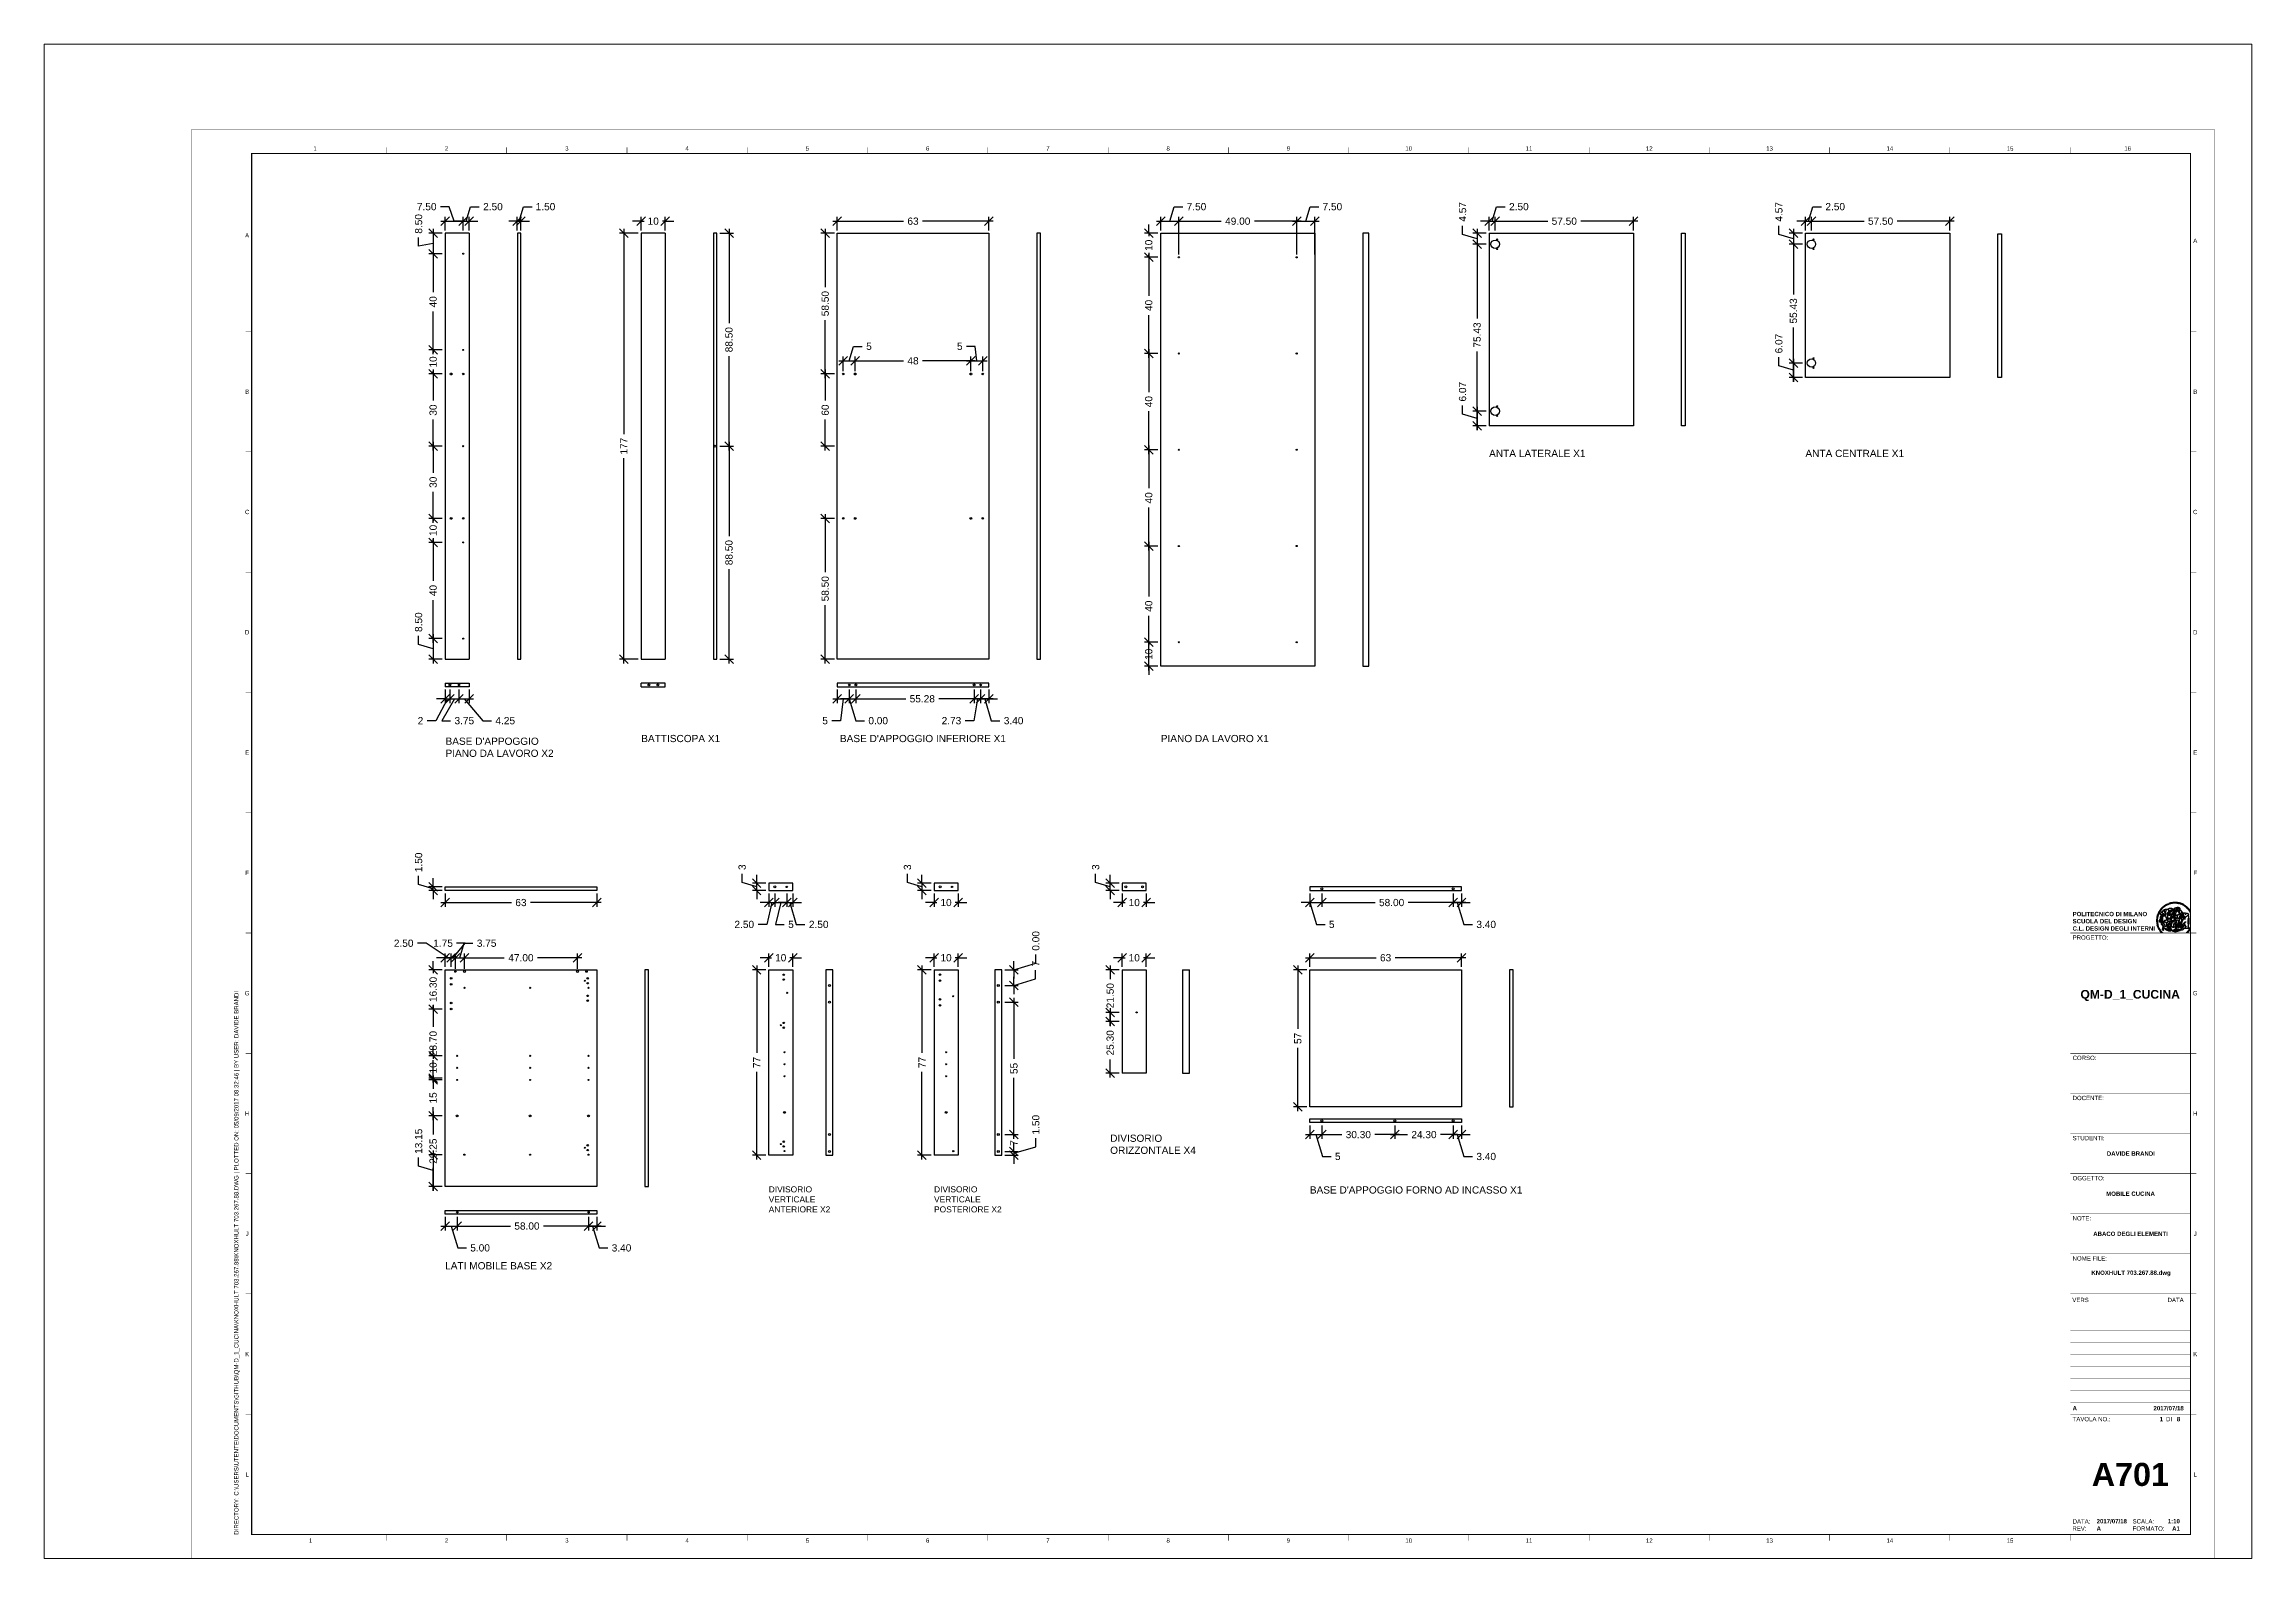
# Paper-space layout 'A701' of a CAD drawing. Header units: millimetres. Extents: x -81 to 837, y -8 to 622.
# The model-space entities are those that its viewports show. They can reach past a viewport. Long polylines and large blocks are cut down to what shows.
import ezdxf
from ezdxf.enums import TextEntityAlignment as Align

# ---------------------------------------------------------------- set-up
doc = ezdxf.new("R2010")
doc.units = ezdxf.units.MM
doc.set_wipeout_variables(frame=1)
doc.layers.add('A-WALL-FULL', color=7, linetype='Continuous', lineweight=35)
for name, color, linetype in [('ANNO-TESTO', 6, 'Continuous'), ('CERNIERE E GIUNZIONI', 2, 'Continuous'), ('G-ANNO-LOGO', 5, 'Continuous'), ('G-ANNO-TEXT', 5, 'Continuous'), ('G-ANNO-TTLB', 5, 'Continuous'), ('STRUTTURA', 3, 'Continuous')]:
    doc.layers.add(name, color=color, linetype=linetype)
doc.layers.add('G-ANNO-NPLT', color=5, linetype='Continuous', plot=False)
doc.styles.add('ARIAL', font='arial.ttf')
doc.styles.add('ARIAL-BOLD', font='')
doc.styles.get("Standard").update_dxf_attribs({"font": 'arial.ttf'})
doc.styles.get('ARIAL-BOLD').set_extended_font_data('Arial', bold=True)
doc.dimstyles.new('TICK_36', dxfattribs={"dimtxt": 3, "dimasz": 3.6, "dimexe": 1.8, "dimexo": 1.2, "dimgap": 1.8, "dimtad": 0, "dimzin": 0, "dimdsep": 46, "dimtxsty": 'ARIAL', "dimblk": 'OBLIQUE', "dimcen": 1.8, "dimdle": 1.8, "dimclrd": 256, "dimclre": 253, "dimclrt": 256, "dimadec": 0, "dimazin": 0, "dimtfac": 1, "dimtmove": 1, "dimatfit": 3, "dimldrblk": 'OPEN90', "dimfxl": 1, "dimtolj": 1, "dimtzin": 0, "dimarcsym": 0})

psp = doc.layouts.new('A701')

# ---------------------------------------------------------------- texts
at = {"layer": 'ANNO-TESTO', "attachment_point": 1}
for s, width, insert, char_height in [('ANTA LATERALE X1', 60, (519.4217, 453.3477), 3), ('ANTA CENTRALE X1', 60, (650.9217, 453.3477), 3), ("BASE D'APPOGGIO \\PPIANO DA LAVORO X2", 81.354376, (85.5673, 333.7243), 3), ('BATTISCOPA X1', 51.5, (166.9217, 334.8477), 3), ("\\pi1.09923;BASE D'APPOGGIO INFERIORE X1", 70.158894, (248.4217, 334.8477), 3), ('PIANO DA LAVORO X1', 64, (382.9217, 334.8477), 3), ('DIVISORIO ORIZZONTALE X4', 46.224638, (361.8868, 168.7224), 3), ('DIVISORIO VERTICALE ANTERIORE X2', 28.5, (219.9217, 147.2224), 2.5), ('DIVISORIO VERTICALE POSTERIORE X2', 33.23291, (288.6539, 147.2224), 2.5), ("BASE D'APPOGGIO FORNO AD INCASSO X1", 84.5, (444.8868, 147.2224), 3), ('LATI MOBILE BASE X2', 63, (85.4217, 115.7224), 3)]:
    psp.add_mtext_dynamic_manual_height_columns(s, width=width, gutter_width=12.5, heights=[0], dxfattribs=dict(at, insert=insert, char_height=char_height))

msp = doc.modelspace()

# ---------------------------------------------------------------- blocks, each defined once
blk = doc.blocks.new('logoPolimi')
for p, q in [((-2.37, 0.12), (-2.16, 0.11)), ((-2.37, 0.01), (-2.16, 0.01)), ((-2.36, 0.23), (-2.15, 0.21)), ((-2.35, 0.34), (-2.14, 0.31)), ((-2.33, 0.45), (-2.12, 0.41)), ((-2.3, 0.55), (-2.1, 0.51)), ((-2.28, 0.66), (-2.07, 0.6)), ((-2.24, 0.77), (-2.04, 0.7)), ((-2.2, 0.87), (-2.01, 0.79)), ((-2.16, 0.97), (-1.97, 0.89)), ((-2.11, 1.07), (-1.93, 0.98)), ((-2.06, 1.17), (-1.88, 1.07)), ((-2.01, 1.26), (-1.83, 1.15)), ((-1.94, 1.36), (-1.77, 1.24)), ((-1.88, 1.45), (-1.71, 1.32)), ((-1.84, 0.03), (-1.82, 0.35)), ((-1.81, 1.53), (-1.65, 1.4)), ((-1.74, 1.61), (-1.58, 1.47)), ((-1.73, 0.59), (-1.73, 0.59)), ((-1.73, 0.59), (-1.73, 0.59)), ((-1.66, 1.69), (-1.51, 1.54)), ((-1.65, 0.57), (-1.65, 0.57)), ((-1.59, 1.12), (-1.59, 1.12)), ((-1.58, 1.77), (-1.44, 1.61)), ((-1.51, 0.55), (-1.51, 0.55)), ((-1.51, 0.55), (-1.51, 0.55)), ((-1.49, 1.84), (-1.36, 1.68)), ((-1.41, 1.91), (-1.28, 1.74)), ((-1.32, 1.97), (-1.2, 1.8)), ((-1.31, 0.79), (-1.21, 0.75)), ((-1.21, 0.75), (-1.31, 0.79)), ((-1.21, 0.75), (-1.31, 0.79)), ((-1.22, 2.03), (-1.11, 1.85)), ((-1.21, 0.75), (-1.21, 0.75)), ((-1.21, 0.75), (-1.21, 0.75)), ((-1.19, 0.76), (-1.19, 0.76)), ((-1.19, 0.76), (-1.19, 0.76)), ((-1.17, 0.99), (-1.18, 0.99)), ((-1.18, 0.99), (-1.17, 0.99)), ((-1.16, 0.57), (-1.16, 0.57)), ((-1.16, 0.57), (-1.16, 0.57)), ((-1.13, 2.09), (-1.03, 1.9)), ((-1.1, 0.01), (-0.99, 0.06)), ((-0.99, 0.06), (-1.1, 0.01)), ((-0.99, 0.06), (-1.1, 0.01)), ((-1.03, 2.14), (-0.94, 1.95)), ((-0.99, 0.06), (-0.99, 0.06)), ((-0.99, 0.06), (-0.99, 0.06)), ((-0.97, 0.79), (-0.98, 0.79)), ((-0.89, 0.84), (-0.97, 0.79)), ((-0.97, 0.79), (-0.89, 0.84)), ((-0.96, 1.41), (-0.96, 1.41)), ((-0.96, 1.41), (-0.96, 1.41)), ((-0.93, 2.18), (-0.84, 1.99)), ((-0.89, 0.84), (-0.82, 0.87)), ((-0.82, 0.87), (-0.89, 0.84)), ((-0.89, 0.84), (-0.82, 0.87)), ((-0.88, 0.83), (-0.89, 0.84)), ((-0.85, 1.39), (-0.85, 1.39)), ((-0.85, 1.39), (-0.85, 1.39)), ((-0.84, 0.14), (-0.84, 0.14)), ((-0.83, 2.22), (-0.75, 2.03)), ((-0.77, 1.08), (-0.78, 1.08)), ((-0.78, 1.08), (-0.77, 1.08)), ((-0.61, 1.12), (-0.77, 1.08)), ((-0.77, 1.08), (-0.61, 1.12)), ((-0.77, 1.08), (-0.61, 1.12)), ((-0.75, 1.3), (-0.76, 1.29)), ((-0.76, 1.29), (-0.75, 1.3)), ((-0.72, 2.26), (-0.66, 2.06)), ((-0.65, 0.99), (-0.7, 0.96)), ((-0.69, 0.18), (-0.68, 0.18)), ((-0.66, 0.93), (-0.66, 0.93)), ((-0.66, 0.93), (-0.64, 0.93)), ((-0.66, 0.93), (-0.66, 0.93)), ((-0.66, 0.93), (-0.66, 0.93)), ((-0.63, 1.01), (-0.63, 1.01)), ((-0.63, 1.01), (-0.62, 1.01)), ((-0.63, 0.66), (-0.63, 0.66)), ((-0.61, 2.29), (-0.56, 2.09)), ((-0.6, 1.12), (-0.61, 1.12)), ((-0.61, 1.12), (-0.6, 1.12)), ((-0.61, 1.12), (-0.6, 1.12)), ((-0.61, 0.86), (-0.57, 0.85)), ((-0.57, 0.85), (-0.61, 0.86)), ((-0.61, 0.86), (-0.57, 0.85)), ((-0.53, 1.08), (-0.6, 1.12)), ((-0.6, 1.12), (-0.6, 1.11)), ((-0.6, 1.12), (-0.53, 1.08)), ((-0.57, 0.8), (-0.59, 0.8)), ((-0.57, 0.85), (-0.53, 0.84)), ((-0.57, 0.85), (-0.57, 0.85)), ((-0.57, 0.85), (-0.57, 0.85)), ((-0.57, 0.85), (-0.53, 0.84)), ((-0.56, 0.29), (-0.49, 0.48)), ((-0.56, 0.14), (-0.56, 0.29)), ((-0.5, 0.11), (-0.56, 0.14)), ((-0.53, 0.84), (-0.51, 0.84)), ((-0.53, 0.84), (-0.51, 0.84)), ((-0.53, 0.84), (-0.53, 0.84)), ((-0.51, 2.32), (-0.46, 2.11)), ((-0.51, 0.11), (-0.51, 0.11)), ((-0.51, 0.11), (-0.51, 0.11)), ((-0.34, 0.33), (-0.5, 0.11)), ((-0.49, 0.48), (-0.41, 0.55)), ((-0.42, 0.8), (-0.47, 0.79)), ((-0.42, 0.8), (-0.47, 0.79)), ((-0.47, 0.79), (-0.45, 0.76)), ((-0.47, 0.79), (-0.45, 0.76)), ((-0.45, 1.14), (-0.42, 1.11)), ((-0.42, 1.26), (-0.36, 1.22)), ((-0.41, 0.55), (-0.34, 0.49)), ((-0.4, 2.34), (-0.36, 2.13)), ((-0.4, 1.37), (-0.38, 1.38)), ((-0.39, 1.37), (-0.4, 1.37)), ((-0.35, 1.33), (-0.4, 1.37)), ((-0.39, 1.24), (-0.4, 1.23)), ((-0.38, 1.14), (-0.38, 1.14)), ((-0.34, 0.49), (-0.09, 0.48)), ((-0.16, 0.32), (-0.34, 0.33)), ((-0.14, 0.32), (-0.31, 0.34)), ((-0.29, 2.35), (-0.26, 2.14)), ((-0.28, 1.3), (-0.29, 1.3)), ((-0.28, 1.3), (-0.28, 1.3)), ((-0.18, 2.36), (-0.16, 2.15)), ((-0.16, 1.24), (-0.16, 1.25)), ((-0.16, 1.25), (-0.16, 1.25)), ((-0.16, 0.49), (-0.14, 0.64)), ((-0.06, 0.27), (-0.16, 0.32)), ((-0.1, 0.88), (-0.09, 0.87)), ((-0.08, 1.37), (-0.08, 1.38)), ((-0.08, 1.23), (-0.05, 1.21)), ((-0.05, 1.21), (-0.08, 1.23)), ((-0.08, 1.23), (-0.05, 1.21)), ((-0.07, 2.37), (-0.06, 2.16)), ((-0.03, 0.26), (-0.06, 0.27)), ((-0.05, 1.21), (-0.04, 1.21)), ((-0.04, 1.21), (-0.05, 1.21)), ((-0.04, 1.21), (-0.04, 1.21)), ((-0.04, 1.21), (-0.04, 1.21)), ((-0.04, 0.48), (-0.03, 0.26)), ((0.03, 1.15), (0.03, 1.15)), ((0.03, 0.66), (0.03, 0.67)), ((0.04, 2.37), (0.04, 2.16)), ((0.07, 0.58), (0.07, 0.57)), ((0.1, 1.18), (0.1, 1.18)), ((0.1, 0.84), (0.1, 0.84)), ((0.13, 1.32), (0.17, 1.19)), ((0.15, 2.36), (0.14, 2.16)), ((0.14, 0.71), (0.34, 0.65)), ((0.31, 0.56), (0.17, 0.63)), ((0.26, 2.36), (0.24, 2.15)), ((0.27, 1.61), (0.27, 1.61)), ((0.27, 1.61), (0.27, 1.61)), ((0.27, 1.61), (0.27, 1.61)), ((0.29, 1.29), (0.29, 1.29)), ((0.29, 1.29), (0.29, 1.29)), ((0.29, 1.29), (0.29, 1.29)), ((0.29, 1.29), (0.29, 1.29)), ((0.33, 0.49), (0.34, 0.49)), ((0.33, 0.03), (0.35, 0.03)), ((0.33, 0.03), (0.35, 0.03)), ((0.37, 2.34), (0.34, 2.13)), ((0.34, 0.65), (0.34, 0.64)), ((0.35, 0.03), (0.57, 0.06)), ((0.35, 0.03), (0.57, 0.06)), ((0.35, 0.03), (0.35, 0.03)), ((0.35, 0.03), (0.35, 0.03)), ((0.38, 1.36), (0.37, 1.35)), ((0.38, 0.34), (0.37, 0.34)), ((0.38, 0.34), (0.38, 0.34)), ((0.43, 0.67), (0.39, 0.64)), ((0.48, 2.32), (0.44, 2.12)), ((0.49, 1.05), (0.51, 1.13)), ((0.51, 1.13), (0.49, 1.05)), ((0.49, 1.05), (0.51, 1.13)), ((0.51, 1.31), (0.5, 1.29)), ((0.51, 1.13), (0.52, 1.23)), ((0.52, 1.23), (0.51, 1.23)), ((0.51, 1.23), (0.52, 1.23)), ((0.52, 1.23), (0.51, 1.13)), ((0.51, 1.13), (0.52, 1.23)), ((0.52, 1.24), (0.6, 1.37)), ((0.52, 1.23), (0.6, 1.36)), ((0.6, 1.36), (0.52, 1.23)), ((0.52, 1.23), (0.52, 1.23)), ((0.52, 1.23), (0.52, 1.24)), ((0.52, 1.23), (0.52, 1.23)), ((0.55, 1.07), (0.53, 1.06)), ((0.53, 1.04), (0.53, 1.06)), ((0.53, 1.05), (0.53, 1.04)), ((0.59, 2.3), (0.54, 2.09)), ((0.54, 0.3), (0.63, 0.32)), ((0.54, -0.08), (0.61, 0.06)), ((0.61, 0.06), (0.54, -0.08)), ((0.54, -0.08), (0.61, 0.06)), ((0.56, 0.19), (0.59, 0.21)), ((0.57, 1.07), (0.57, 1.07)), ((0.57, 1.07), (0.57, 1.07)), ((0.57, 1.07), (0.57, 1.07)), ((0.57, 1.07), (0.57, 1.07)), ((0.57, 1.07), (0.57, 1.07)), ((0.57, 1.07), (0.57, 1.07)), ((0.57, 1.07), (0.57, 1.07)), ((0.58, 0.3), (0.59, 0.29)), ((0.59, 0.78), (0.59, 0.79)), ((0.59, 0.79), (0.59, 0.79)), ((0.59, 0.79), (0.59, 0.79)), ((0.59, 0.79), (0.59, 0.78)), ((0.61, 0.06), (0.6, 0.07)), ((0.6, 0.07), (0.61, 0.06)), ((0.61, 0.06), (0.61, 0.07)), ((0.62, 0.21), (0.65, 0.22)), ((0.69, 2.27), (0.63, 2.07)), ((0.64, 1.37), (0.65, 1.37)), ((0.69, 0.86), (0.68, 0.86)), ((0.68, 0.86), (0.69, 0.86)), ((0.68, 0.76), (0.68, 0.76)), ((0.8, 2.23), (0.73, 2.03)), ((0.76, 0.26), (0.76, 0.26)), ((0.9, 2.19), (0.82, 2)), ((0.82, 0.35), (0.84, 0.36)), ((0.82, 0.35), (0.82, 0.35)), ((0.84, 0.36), (0.84, 0.37)), ((0.85, 0.34), (1.05, 0.35)), ((1, 2.15), (0.91, 1.96)), ((0.93, 1.05), (0.93, 1.05)), ((0.93, 1.05), (0.93, 1.05)), ((0.93, 1.05), (0.93, 1.04)), ((0.93, 1.05), (0.93, 1.05)), ((0.97, 0.66), (0.96, 0.66)), ((1.01, 0.97), (0.98, 0.96)), ((1.1, 2.1), (1, 1.91)), ((1.2, 2.04), (1.09, 1.86)), ((1.17, 0.96), (1.17, 0.95)), ((1.17, 0.95), (1.17, 0.95)), ((1.29, 1.99), (1.18, 1.81)), ((1.38, 1.92), (1.26, 1.75)), ((1.34, 0.37), (1.26, 0.04)), ((1.27, 0.37), (1.27, 0.38)), ((1.28, 0.95), (1.28, 0.95)), ((1.47, 1.86), (1.34, 1.69)), ((1.37, 0.73), (1.46, 0.81)), ((1.41, 0.4), (1.41, 0.41)), ((1.56, 1.79), (1.42, 1.63)), ((1.64, 1.71), (1.49, 1.56)), ((1.49, 0.9), (1.57, 0.92)), ((1.72, 1.63), (1.56, 1.49)), ((1.67, 0.6), (1.57, 0.53)), ((1.79, 1.55), (1.63, 1.41)), ((1.86, 1.47), (1.7, 1.34)), ((1.93, 1.38), (1.76, 1.26)), ((1.99, 1.29), (1.81, 1.17)), ((2.05, 1.19), (1.87, 1.09)), ((2.1, 1.1), (1.92, 1)), ((2.15, 1), (1.96, 0.91)), ((2.19, 0.9), (2, 0.82)), ((2.23, 0.79), (2.04, 0.72)), ((2.27, 0.69), (2.07, 0.63)), ((2.3, 0.58), (2.09, 0.53)), ((2.32, 0.47), (2.12, 0.43)), ((2.34, 0.37), (2.13, 0.33)), ((2.36, 0.26), (2.15, 0.23)), ((2.37, 0.15), (2.16, 0.13)), ((2.37, 0.04), (2.16, 0.03)), ((-2.37, -0.1), (-2.16, -0.09)), ((-2.36, -0.21), (-2.15, -0.19)), ((-2.35, -0.32), (-2.14, -0.29)), ((-2.33, -0.43), (-2.12, -0.39)), ((-2.31, -0.54), (-2.1, -0.49)), ((-2.28, -0.65), (-2.08, -0.59)), ((-2.25, -0.75), (-2.05, -0.69)), ((-2.21, -0.86), (-2.02, -0.78)), ((-2.17, -0.96), (-1.98, -0.87)), ((-2.12, -1.06), (-1.93, -0.96)), ((-2.07, -1.16), (-1.89, -1.05)), ((-2.04, -0.15), (-1.97, -0.2)), ((-2.01, -1.25), (-1.84, -1.14)), ((-1.95, -1.34), (-1.78, -1.22)), ((-1.89, -1.43), (-1.72, -1.31)), ((-1.82, -1.52), (-1.66, -1.38)), ((-1.75, -1.6), (-1.59, -1.46)), ((-1.67, -1.68), (-1.52, -1.53)), ((-1.58, -0.12), (-1.6, -0.18)), ((-1.6, -0.18), (-1.58, -0.28)), ((-1.57, -0.54), (-1.59, -0.54)), ((-1.59, -0.54), (-1.59, -0.54)), ((-1.59, -1.76), (-1.45, -1.6)), ((-1.56, -0.32), (-1.56, -0.31)), ((-1.56, -0.31), (-1.56, -0.31)), ((-1.53, -0.65), (-1.53, -0.65)), ((-1.53, -0.65), (-1.53, -0.65)), ((-1.51, -1.83), (-1.37, -1.67)), ((-1.48, -0.86), (-1.48, -0.85)), ((-1.42, -0.37), (-1.42, -0.37)), ((-1.42, -1.9), (-1.29, -1.73)), ((-1.38, -0.46), (-1.38, -0.46)), ((-1.33, -1.96), (-1.21, -1.79)), ((-1.31, -0.24), (-1.31, -0.23)), ((-1.31, -0.23), (-1.31, -0.24)), ((-1.24, -2.02), (-1.13, -1.84)), ((-1.23, -0.19), (-1.23, -0.19)), ((-1.23, -0.19), (-1.23, -0.19)), ((-1.23, -0.19), (-1.23, -0.19)), ((-1.23, -0.19), (-1.23, -0.19)), ((-1.14, -2.08), (-1.04, -1.89)), ((-1.04, -2.13), (-0.95, -1.94)), ((-1.01, -0.39), (-1.02, -0.39)), ((-1.02, -0.39), (-1.01, -0.39)), ((-1.02, -0.7), (-1.02, -0.7)), ((-1.02, -0.7), (-1.02, -0.7)), ((-1.02, -0.7), (-1.02, -0.7)), ((-0.94, -2.18), (-0.86, -1.98)), ((-0.84, -2.22), (-0.77, -2.02)), ((-0.79, -0.51), (-0.83, -0.58)), ((-0.83, -0.58), (-0.79, -0.51)), ((-0.83, -0.58), (-0.79, -0.51)), ((-0.78, -1.05), (-0.83, -0.94)), ((-0.83, -0.94), (-0.78, -1.05)), ((-0.83, -0.94), (-0.83, -0.94)), ((-0.83, -0.94), (-0.78, -1.05)), ((-0.82, -1.23), (-0.82, -1.23)), ((-0.82, -1.23), (-0.77, -1.23)), ((-0.77, -1.23), (-0.82, -1.23)), ((-0.82, -1.23), (-0.82, -1.23)), ((-0.77, -1.23), (-0.82, -1.23)), ((-0.75, -0.96), (-0.8, -0.89)), ((-0.8, -0.89), (-0.79, -0.92)), ((-0.79, -0.92), (-0.8, -0.89)), ((-0.8, -0.89), (-0.75, -0.96)), ((-0.79, -0.92), (-0.8, -0.89)), ((-0.8, -0.89), (-0.8, -0.89)), ((-0.8, -0.89), (-0.75, -0.96)), ((-0.79, -0.92), (-0.78, -0.95)), ((-0.78, -0.95), (-0.79, -0.92)), ((-0.78, -0.95), (-0.79, -0.92)), ((-0.77, -0.49), (-0.78, -0.48)), ((-0.78, -0.48), (-0.77, -0.49)), ((-0.78, -0.95), (-0.76, -1)), ((-0.76, -1), (-0.78, -0.95)), ((-0.76, -1), (-0.78, -0.95)), ((-0.71, -0.89), (-0.75, -0.87)), ((-0.75, -0.87), (-0.71, -0.89)), ((-0.75, -0.87), (-0.71, -0.89)), ((-0.72, -1.01), (-0.75, -0.96)), ((-0.75, -0.96), (-0.72, -1.01)), ((-0.75, -0.96), (-0.72, -1.01)), ((-0.74, -2.25), (-0.67, -2.05)), ((-0.64, -0.93), (-0.71, -0.89)), ((-0.71, -0.89), (-0.64, -0.93)), ((-0.71, -0.89), (-0.64, -0.93)), ((-0.66, -0.53), (-0.66, -0.53)), ((-0.66, -0.53), (-0.66, -0.53)), ((-0.66, -0.53), (-0.66, -0.53)), ((-0.63, -2.29), (-0.57, -2.08)), ((-0.52, -2.31), (-0.48, -2.11)), ((-0.39, -0.81), (-0.51, -0.69)), ((-0.51, -1.04), (-0.5, -1.04)), ((-0.48, -0.42), (-0.48, -0.42)), ((-0.48, -0.42), (-0.48, -0.42)), ((-0.48, -0.42), (-0.48, -0.42)), ((-0.42, -2.33), (-0.38, -2.13)), ((-0.41, -0.51), (-0.41, -0.51)), ((-0.38, -0.05), (-0.39, -0.12)), ((-0.39, -0.12), (-0.37, -0.1)), ((-0.35, -0.14), (-0.37, -0.08)), ((-0.37, -0.09), (-0.37, -0.09)), ((-0.33, -0.12), (-0.35, -0.14)), ((-0.32, -0.14), (-0.35, -0.14)), ((-0.35, -0.18), (-0.34, -0.22)), ((-0.34, -0.08), (-0.29, -0.16)), ((-0.34, -0.22), (-0.34, -0.22)), ((-0.27, -0.17), (-0.32, -0.14)), ((-0.31, -2.35), (-0.28, -2.14)), ((-0.25, -0.91), (-0.26, -0.9)), ((-0.26, -1.29), (0.1, -1.2)), ((0.1, -1.2), (-0.26, -1.29)), ((0.08, -1.4), (-0.26, -1.29)), ((-0.26, -1.29), (0.08, -1.4)), ((-0.26, -1.38), (-0.26, -1.29)), ((-0.26, -1.29), (-0.26, -1.29)), ((-0.26, -1.29), (-0.26, -1.38)), ((-0.26, -1.29), (0.08, -1.4)), ((-0.26, -1.29), (-0.26, -1.29)), ((0.08, -1.49), (-0.26, -1.38)), ((-0.26, -1.38), (0.09, -1.49)), ((-0.2, -2.36), (-0.18, -2.15)), ((-0.14, -0.15), (-0.16, -0.13)), ((-0.11, -0.04), (-0.12, -0.05)), ((-0.09, -2.37), (-0.08, -2.16)), ((-0.04, -0.41), (-0.01, -0.44)), ((-0.01, -0.44), (-0.04, -0.41)), ((-0.04, -0.41), (-0.01, -0.44)), ((0.03, -2.37), (0.02, -2.16)), ((0.07, -0.84), (0.07, -0.84)), ((0.07, -0.84), (0.07, -0.84)), ((0.1, -1.2), (0.08, -1.32)), ((0.08, -1.32), (0.13, -1.2)), ((0.08, -1.4), (0.72, -1.22)), ((0.72, -1.22), (0.08, -1.4)), ((0.08, -1.4), (0.72, -1.22)), ((0.72, -1.31), (0.08, -1.49)), ((0.08, -1.44), (0.08, -1.4)), ((0.08, -1.4), (0.08, -1.44)), ((0.08, -1.4), (0.08, -1.49)), ((0.08, -1.49), (0.08, -1.44)), ((0.08, -1.44), (0.08, -1.44)), ((0.08, -1.44), (0.08, -1.45)), ((0.08, -1.45), (0.08, -1.46)), ((0.08, -1.46), (0.08, -1.49)), ((0.1, -1.01), (0.09, -0.86)), ((0.1, -1.01), (0.09, -0.86)), ((0.09, -1.49), (0.72, -1.31)), ((0.1, -1.2), (0.12, -1.04)), ((0.12, -1.04), (0.1, -1.2)), ((0.13, -1.2), (0.1, -1.2)), ((0.1, -1.2), (0.13, -1.2)), ((0.13, -1.2), (0.1, -1.2)), ((0.1, -1.2), (0.1, -1.2)), ((0.11, -0.44), (0.11, -0.44)), ((0.11, -0.44), (0.11, -0.44)), ((0.12, -0.21), (0.12, -0.21)), ((0.12, -0.21), (0.12, -0.21)), ((0.12, -0.21), (0.12, -0.21)), ((0.12, -0.21), (0.12, -0.21)), ((0.12, -0.21), (0.12, -0.21)), ((0.12, -0.21), (0.12, -0.21)), ((0.12, -0.21), (0.12, -0.21)), ((0.12, -0.21), (0.12, -0.21)), ((0.12, -0.21), (0.12, -0.21)), ((0.12, -0.21), (0.12, -0.21)), ((0.12, -0.21), (0.12, -0.21)), ((0.12, -0.21), (0.12, -0.21)), ((0.12, -0.21), (0.12, -0.21)), ((0.12, -0.56), (0.14, -0.53)), ((0.14, -0.53), (0.12, -0.56)), ((0.12, -0.56), (0.14, -0.53)), ((0.12, -1.04), (0.12, -1.04)), ((0.12, -1.04), (0.12, -1.04)), ((0.12, -1.04), (0.12, -1.04)), ((0.14, -2.37), (0.12, -2.16)), ((0.21, -0.99), (0.13, -1.2)), ((0.13, -1.2), (0.21, -0.99)), ((0.36, -1.14), (0.13, -1.2)), ((0.13, -1.2), (0.26, -1.17)), ((0.14, -0.53), (0.16, -0.49)), ((0.16, -0.49), (0.14, -0.53)), ((0.14, -0.53), (0.16, -0.49)), ((0.16, -0.49), (0.16, -0.49)), ((0.16, -0.49), (0.16, -0.49)), ((0.28, -1.19), (0.21, -0.99)), ((0.21, -0.99), (0.31, -1.27)), ((0.25, -2.36), (0.22, -2.15)), ((0.24, -0.17), (0.24, -0.16)), ((0.24, -0.16), (0.24, -0.17)), ((0.25, -0.84), (0.25, -0.88)), ((0.25, -0.88), (0.25, -0.84)), ((0.25, -0.88), (0.25, -0.84)), ((0.25, -0.88), (0.29, -1.17)), ((0.26, -0.88), (0.25, -0.88)), ((0.31, -1.27), (0.25, -0.88)), ((0.26, -1.17), (0.28, -1.16)), ((0.28, -1.16), (0.36, -1.14)), ((0.29, -1.17), (0.28, -1.19)), ((0.35, -2.34), (0.32, -2.14)), ((0.36, -1.14), (0.72, -1.22)), ((0.72, -1.22), (0.36, -1.14)), ((0.46, -2.32), (0.42, -2.12)), ((0.49, -0.31), (0.49, -0.31)), ((0.49, -0.31), (0.49, -0.31)), ((0.5, -0.27), (0.5, -0.27)), ((0.51, -0.27), (0.51, -0.27)), ((0.57, -2.3), (0.52, -2.1)), ((0.68, -2.27), (0.62, -2.07)), ((0.78, -2.24), (0.71, -2.04)), ((0.72, -0.81), (0.75, -0.89)), ((0.72, -1.22), (0.72, -1.31)), ((0.72, -1.31), (0.72, -1.22)), ((0.74, -0.23), (0.74, -0.23)), ((0.74, -0.23), (0.75, -0.24)), ((0.75, -0.23), (0.75, -0.23)), ((0.89, -2.2), (0.81, -2)), ((0.86, -0.25), (0.82, -0.34)), ((0.87, -0.22), (0.86, -0.23)), ((0.87, -0.22), (0.86, -0.25)), ((0.99, -2.15), (0.9, -1.96)), ((0.96, -0.58), (0.96, -0.57)), ((1.09, -2.11), (0.99, -1.92)), ((1.05, -1.05), (1.04, -1.05)), ((1.19, -2.05), (1.08, -1.87)), ((1.28, -2), (1.17, -1.82)), ((1.37, -1.93), (1.25, -1.76)), ((1.31, -0.27), (1.3, -0.26)), ((1.3, -0.26), (1.3, -0.26)), ((1.3, -0.26), (1.3, -0.26)), ((1.3, -0.26), (1.31, -0.27)), ((1.3, -0.26), (1.3, -0.26)), ((1.46, -1.87), (1.33, -1.7)), ((1.54, -1.8), (1.41, -1.64)), ((1.63, -1.72), (1.48, -1.57)), ((1.71, -1.65), (1.55, -1.5)), ((1.78, -1.57), (1.62, -1.43)), ((1.85, -1.48), (1.69, -1.35)), ((1.92, -1.39), (1.75, -1.27)), ((1.98, -1.3), (1.81, -1.19)), ((2.04, -1.21), (1.86, -1.1)), ((2.09, -1.11), (1.91, -1.01)), ((2.14, -1.01), (1.95, -0.92)), ((2.19, -0.91), (1.99, -0.83)), ((2.23, -0.81), (2.03, -0.74)), ((2.26, -0.7), (2.06, -0.64)), ((2.29, -0.6), (2.09, -0.55)), ((2.32, -0.49), (2.11, -0.45)), ((2.34, -0.38), (2.13, -0.35)), ((2.35, -0.27), (2.15, -0.25)), ((2.37, -0.08), (2.16, -0.07)), ((2.36, -0.16), (2.16, -0.15))]:
    blk.add_line(p, q)
for points in [[(-1.9, 0.12), (-1.94, 0.02), (-2.05, -0.09), (-2.05, -0.09)], [(-1.86, 0.38), (-1.86, 0.38), (-1.87, 0.19), (-1.9, 0.12)], [(-1.76, 0.6), (-1.76, 0.6), (-1.84, 0.57), (-1.86, 0.38)], [(-1.86, -0.04), (-1.84, 0.02), (-1.84, 0.03), (-1.84, 0.03)], [(-1.82, 0.78), (-1.83, 0.8), (-1.85, 0.86), (-1.83, 0.88)], [(-1.82, 0.78), (-1.83, 0.8), (-1.85, 0.86), (-1.83, 0.88)], [(-1.83, 0.88), (-1.81, 0.9), (-1.76, 0.96), (-1.76, 0.96)], [(-1.83, 0.88), (-1.81, 0.9), (-1.76, 0.96), (-1.76, 0.96)], [(-1.76, 0.6), (-1.83, 0.7), (-1.78, 0.74), (-1.78, 0.74)], [(-1.78, 0.74), (-1.79, 0.74), (-1.83, 0.7), (-1.76, 0.6)], [(-1.78, 0.74), (-1.8, 0.76), (-1.81, 0.78), (-1.82, 0.78)], [(-1.78, 0.74), (-1.8, 0.76), (-1.81, 0.78), (-1.82, 0.78)], [(-1.82, 0.35), (-1.81, 0.5), (-1.73, 0.59), (-1.73, 0.59)], [(-1.82, -0.19), (-1.73, -0.07), (-1.75, 0.14), (-1.75, 0.3)], [(-1.75, 0.33), (-1.75, 0.17), (-1.73, -0.05), (-1.8, -0.17)], [(-1.78, 0.74), (-1.75, 0.72), (-1.72, 0.69), (-1.68, 0.7)], [(-1.68, 0.7), (-1.72, 0.69), (-1.75, 0.72), (-1.78, 0.74)], [(-1.68, 0.7), (-1.72, 0.69), (-1.75, 0.72), (-1.78, 0.74)], [(-1.78, 0.74), (-1.78, 0.74), (-1.78, 0.74), (-1.78, 0.74)], [(-1.76, 0.96), (-1.68, 1.1), (-1.59, 1.12), (-1.59, 1.12)], [(-1.76, 0.96), (-1.68, 1.1), (-1.6, 1.12), (-1.6, 1.12)], [(-1.73, 0.59), (-1.74, 0.59), (-1.75, 0.6), (-1.76, 0.6)], [(-1.73, 0.59), (-1.74, 0.59), (-1.75, 0.6), (-1.76, 0.6)], [(-1.75, 0.3), (-1.76, 0.47), (-1.65, 0.57), (-1.65, 0.57)], [(-1.65, 0.57), (-1.65, 0.57), (-1.76, 0.5), (-1.75, 0.33)], [(-1.65, 0.57), (-1.68, 0.58), (-1.7, 0.58), (-1.73, 0.59)], [(-1.65, 0.57), (-1.68, 0.58), (-1.7, 0.58), (-1.73, 0.59)], [(-1.5, 0.71), (-1.53, 0.74), (-1.61, 0.71), (-1.68, 0.7)], [(-1.68, 0.7), (-1.61, 0.71), (-1.53, 0.73), (-1.5, 0.71)], [(-1.5, 0.71), (-1.53, 0.73), (-1.61, 0.71), (-1.68, 0.7)], [(-1.51, 0.55), (-1.56, 0.56), (-1.61, 0.56), (-1.65, 0.57)], [(-1.65, 0.57), (-1.61, 0.56), (-1.56, 0.56), (-1.51, 0.55)], [(-1.51, 0.55), (-1.56, 0.56), (-1.61, 0.56), (-1.65, 0.57)], [(-1.59, 1.12), (-1.6, 1.06), (-1.61, 0.99), (-1.61, 0.97)], [(-1.61, 0.97), (-1.61, 0.99), (-1.6, 1.06), (-1.59, 1.12)], [(-1.61, 0.97), (-1.61, 0.99), (-1.6, 1.06), (-1.59, 1.12)], [(-1.61, 0.97), (-1.61, 0.95), (-1.56, 0.88), (-1.54, 0.87)], [(-1.54, 0.87), (-1.56, 0.88), (-1.61, 0.95), (-1.61, 0.97)], [(-1.54, 0.87), (-1.56, 0.88), (-1.61, 0.96), (-1.61, 0.97)], [(-1.59, 1.12), (-1.59, 1.13), (-1.59, 1.15), (-1.58, 1.16)], [(-1.59, 1.12), (-1.59, 1.13), (-1.59, 1.15), (-1.58, 1.16)], [(-1.58, 1.16), (-1.57, 1.21), (-1.52, 1.23), (-1.49, 1.25)], [(-1.58, 1.16), (-1.57, 1.21), (-1.52, 1.23), (-1.49, 1.25)], [(-1.58, 0.36), (-1.58, 0.48), (-1.51, 0.55), (-1.51, 0.55)], [(-1.51, 0.55), (-1.51, 0.55), (-1.58, 0.48), (-1.58, 0.36)], [(-1.51, 0.55), (-1.51, 0.55), (-1.58, 0.48), (-1.58, 0.36)], [(-1.55, 0.04), (-1.55, 0.08), (-1.58, 0.25), (-1.58, 0.36)], [(-1.58, 0.36), (-1.58, 0.25), (-1.55, 0.08), (-1.55, 0.04)], [(-1.58, 0.36), (-1.58, 0.25), (-1.55, 0.08), (-1.55, 0.04)], [(-1.58, -0.12), (-1.57, -0.06), (-1.55, 0.02), (-1.55, 0.04)], [(-1.55, 0.04), (-1.55, 0.02), (-1.57, -0.06), (-1.58, -0.12)], [(-1.55, 0.04), (-1.55, 0.02), (-1.56, -0.04), (-1.57, -0.1)], [(-1.54, 0.87), (-1.52, 0.85), (-1.47, 0.83), (-1.44, 0.83)], [(-1.44, 0.83), (-1.47, 0.83), (-1.52, 0.85), (-1.54, 0.87)], [(-1.45, 0.83), (-1.47, 0.83), (-1.52, 0.85), (-1.54, 0.87)], [(-1.51, 0.55), (-1.33, 0.54), (-1.16, 0.57), (-1.16, 0.57)], [(-1.16, 0.57), (-1.16, 0.57), (-1.33, 0.54), (-1.51, 0.55)], [(-1.16, 0.57), (-1.16, 0.57), (-1.33, 0.54), (-1.51, 0.55)], [(-1.5, 0.71), (-1.46, 0.68), (-1.4, 0.62), (-1.33, 0.66)], [(-1.33, 0.66), (-1.4, 0.62), (-1.46, 0.68), (-1.5, 0.71)], [(-1.33, 0.66), (-1.4, 0.62), (-1.46, 0.68), (-1.5, 0.71)], [(-1.49, 1.25), (-1.46, 1.26), (-1.42, 1.33), (-1.39, 1.36)], [(-1.49, 1.25), (-1.46, 1.27), (-1.43, 1.34), (-1.39, 1.36)], [(-1.31, 0.79), (-1.33, 0.79), (-1.42, 0.83), (-1.45, 0.83)], [(-1.44, 0.83), (-1.42, 0.83), (-1.33, 0.79), (-1.31, 0.79)], [(-1.31, 0.79), (-1.33, 0.79), (-1.42, 0.83), (-1.44, 0.83)], [(-1.35, 1.1), (-1.4, 1.17), (-1.36, 1.23), (-1.29, 1.31)], [(-1.29, 1.31), (-1.36, 1.23), (-1.4, 1.17), (-1.35, 1.1)], [(-1.35, 1.1), (-1.4, 1.17), (-1.36, 1.23), (-1.29, 1.31)], [(-1.39, 1.36), (-1.35, 1.38), (-1.26, 1.4), (-1.19, 1.41)], [(-1.39, 1.36), (-1.35, 1.38), (-1.26, 1.4), (-1.19, 1.41)], [(-1.18, 0.99), (-1.24, 0.97), (-1.3, 1.03), (-1.35, 1.1)], [(-1.35, 1.1), (-1.3, 1.03), (-1.24, 0.97), (-1.18, 0.99)], [(-1.18, 1), (-1.24, 0.97), (-1.3, 1.03), (-1.35, 1.1)], [(-1.33, 0.66), (-1.28, 0.7), (-1.23, 0.73), (-1.21, 0.75)], [(-1.21, 0.75), (-1.23, 0.73), (-1.28, 0.7), (-1.33, 0.66)], [(-1.21, 0.75), (-1.23, 0.73), (-1.28, 0.7), (-1.33, 0.66)], [(-1.29, 1.31), (-1.22, 1.39), (-1.01, 1.41), (-0.96, 1.41)], [(-0.96, 1.41), (-1.01, 1.41), (-1.22, 1.39), (-1.29, 1.31)], [(-1.29, 1.31), (-1.22, 1.39), (-1.01, 1.41), (-0.96, 1.41)], [(-1.24, -0.02), (-1.21, -0.01), (-1.1, 0.01), (-1.1, 0.01)], [(-1.1, 0.01), (-1.1, 0.01), (-1.21, -0.01), (-1.24, -0.02)], [(-1.1, 0.01), (-1.1, 0.01), (-1.21, -0.01), (-1.24, -0.02)], [(-1.21, 0.75), (-1.2, 0.75), (-1.19, 0.76), (-1.19, 0.76)], [(-1.19, 0.76), (-1.19, 0.76), (-1.2, 0.75), (-1.21, 0.75)], [(-1.19, 0.76), (-1.19, 0.76), (-1.2, 0.76), (-1.21, 0.75)], [(-1.19, 1.41), (-1.11, 1.43), (-0.97, 1.41), (-0.97, 1.41)], [(-1.19, 1.41), (-1.12, 1.43), (-0.98, 1.41), (-0.98, 1.41)], [(-1.19, 0.76), (-1.19, 0.77), (-1.18, 0.78), (-1.18, 0.79)], [(-1.18, 0.79), (-1.18, 0.78), (-1.19, 0.77), (-1.19, 0.76)], [(-1.19, 0.76), (-1.19, 0.77), (-1.19, 0.78), (-1.18, 0.79)], [(-1.18, 0.68), (-1.18, 0.68), (-1.19, 0.71), (-1.19, 0.76)], [(-1.19, 0.76), (-1.19, 0.71), (-1.18, 0.68), (-1.18, 0.68)], [(-1.18, 0.68), (-1.18, 0.68), (-1.19, 0.71), (-1.19, 0.76)], [(-1.18, 0.97), (-1.18, 0.97), (-1.18, 0.98), (-1.17, 0.99)], [(-1.17, 0.99), (-1.18, 0.98), (-1.18, 0.97), (-1.18, 0.97)], [(-1.18, 0.97), (-1.18, 0.97), (-1.18, 0.98), (-1.17, 0.99)], [(-1.18, 0.79), (-1.17, 0.86), (-1.18, 0.95), (-1.18, 0.97)], [(-1.18, 0.97), (-1.18, 0.95), (-1.17, 0.86), (-1.18, 0.79)], [(-1.18, 0.79), (-1.17, 0.86), (-1.18, 0.95), (-1.18, 0.97)], [(-1.16, 0.57), (-1.17, 0.6), (-1.18, 0.64), (-1.18, 0.68)], [(-1.18, 0.68), (-1.18, 0.64), (-1.17, 0.6), (-1.16, 0.57)], [(-1.16, 0.57), (-1.17, 0.6), (-1.18, 0.64), (-1.18, 0.68)], [(-1.17, 0.99), (-1.17, 1.03), (-1.16, 1.09), (-1.14, 1.13)], [(-1.09, 0.42), (-1.1, 0.44), (-1.14, 0.48), (-1.16, 0.57)], [(-1.16, 0.57), (-1.14, 0.48), (-1.1, 0.44), (-1.09, 0.42)], [(-1.09, 0.42), (-1.1, 0.44), (-1.14, 0.48), (-1.16, 0.57)], [(-1.14, 1.13), (-1.12, 1.18), (-1.05, 1.31), (-1.05, 1.31)], [(-1.12, 0.46), (-1.12, 0.46), (-1.13, 0.38), (-1.11, 0.26)], [(-1.11, 0.26), (-1.08, 0.14), (-1.05, 0.03), (-1.05, 0.03)], [(-1.02, 0.32), (-1.02, 0.32), (-1.08, 0.4), (-1.09, 0.42)], [(-1.09, 0.42), (-1.08, 0.4), (-1.02, 0.32), (-1.02, 0.32)], [(-1.02, 0.32), (-1.02, 0.32), (-1.08, 0.4), (-1.09, 0.42)], [(-0.98, 0.2), (-0.98, 0.21), (-1.02, 0.32), (-1.02, 0.32)], [(-1.02, 0.32), (-1.02, 0.32), (-0.98, 0.21), (-0.98, 0.2)], [(-0.98, 0.2), (-0.98, 0.21), (-1.02, 0.32), (-1.02, 0.32)], [(-1.01, 0.12), (-1, 0.16), (-0.98, 0.19), (-0.98, 0.2)], [(-0.98, 0.2), (-0.98, 0.19), (-1, 0.16), (-1.01, 0.12)], [(-1.01, 0.12), (-1, 0.16), (-0.98, 0.19), (-0.98, 0.2)], [(-0.99, 0.06), (-1, 0.07), (-1.01, 0.1), (-1.01, 0.12)], [(-1.01, 0.12), (-1.01, 0.1), (-1, 0.07), (-0.99, 0.06)], [(-0.99, 0.06), (-1, 0.07), (-1.01, 0.1), (-1.01, 0.12)], [(-0.99, 0.06), (-0.99, 0.06), (-0.99, 0.06), (-0.98, 0.05)], [(-0.98, 0.05), (-0.99, 0.06), (-0.99, 0.06), (-0.99, 0.06)], [(-0.99, 0.05), (-0.99, 0.06), (-0.99, 0.06), (-0.99, 0.06)], [(-0.95, 0.02), (-0.96, 0.03), (-0.97, 0.04), (-0.99, 0.05)], [(-0.98, 1.41), (-0.98, 1.41), (-0.97, 1.41), (-0.96, 1.41)], [(-0.98, 0.81), (-0.94, 0.85), (-0.92, 0.93), (-0.91, 0.97)], [(-0.91, 0.97), (-0.92, 0.93), (-0.94, 0.85), (-0.98, 0.81)], [(-0.91, 0.97), (-0.92, 0.93), (-0.94, 0.85), (-0.98, 0.81)], [(-0.98, 0.79), (-0.98, 0.81), (-0.98, 0.81), (-0.98, 0.81)], [(-0.98, 0.81), (-0.98, 0.81), (-0.98, 0.81), (-0.98, 0.79)], [(-0.98, 0.81), (-0.98, 0.81), (-0.98, 0.81), (-0.98, 0.79)], [(-0.98, 0.79), (-0.98, 0.79), (-0.98, 0.78), (-0.97, 0.77)], [(-0.98, 0.79), (-0.98, 0.79), (-0.98, 0.78), (-0.97, 0.77)], [(-0.98, 0.05), (-0.97, 0.04), (-0.96, 0.03), (-0.95, 0.02)], [(-0.95, 0.02), (-0.96, 0.03), (-0.97, 0.04), (-0.98, 0.05)], [(-0.97, 1.41), (-0.97, 1.41), (-0.97, 1.41), (-0.96, 1.41)], [(-0.97, 0.77), (-0.96, 0.74), (-0.91, 0.64), (-0.91, 0.57)], [(-0.97, 0.77), (-0.96, 0.74), (-0.91, 0.64), (-0.91, 0.57)], [(-0.96, 1.41), (-0.94, 1.41), (-0.9, 1.41), (-0.85, 1.39)], [(-0.96, 1.41), (-0.94, 1.41), (-0.9, 1.41), (-0.85, 1.39)], [(-0.95, 0.02), (-0.94, 0.01), (-0.92, 0.01), (-0.9, 0.01)], [(-0.9, 0.01), (-0.92, 0.01), (-0.94, 0.01), (-0.95, 0.02)], [(-0.91, 0.01), (-0.92, 0.01), (-0.94, 0.01), (-0.95, 0.02)], [(-0.91, 0.97), (-0.89, 1), (-0.87, 1.01), (-0.84, 1.02)], [(-0.84, 1.02), (-0.87, 1.01), (-0.89, 1), (-0.91, 0.97)], [(-0.84, 1.02), (-0.87, 1.01), (-0.89, 1.01), (-0.91, 0.97)], [(-0.91, 0.57), (-0.91, 0.5), (-0.9, 0.43), (-0.88, 0.37)], [(-0.91, 0.57), (-0.91, 0.5), (-0.9, 0.43), (-0.88, 0.37)], [(-0.87, 0.03), (-0.87, 0.03), (-0.89, 0.01), (-0.91, 0.01)], [(-0.9, 0.01), (-0.89, 0.01), (-0.87, 0.03), (-0.87, 0.03)], [(-0.87, 0.03), (-0.87, 0.03), (-0.89, 0.01), (-0.9, 0.01)], [(-0.88, 0.84), (-0.88, 0.84), (-0.89, 0.79), (-0.88, 0.77)], [(-0.88, 0.77), (-0.89, 0.79), (-0.88, 0.83), (-0.88, 0.83)], [(-0.74, 0.66), (-0.85, 0.67), (-0.88, 0.77), (-0.88, 0.77)], [(-0.88, 0.77), (-0.88, 0.77), (-0.85, 0.67), (-0.74, 0.66)], [(-0.88, 0.37), (-0.86, 0.32), (-0.83, 0.25), (-0.82, 0.25)], [(-0.88, 0.37), (-0.86, 0.32), (-0.83, 0.25), (-0.82, 0.25)], [(-0.87, 0.03), (-0.86, 0.03), (-0.86, 0.05), (-0.86, 0.06)], [(-0.86, 0.06), (-0.86, 0.05), (-0.86, 0.03), (-0.87, 0.03)], [(-0.86, 0.06), (-0.86, 0.05), (-0.86, 0.03), (-0.87, 0.03)], [(-0.85, 1.39), (-0.86, 1.42), (-0.8, 1.45), (-0.8, 1.46)], [(-0.85, 1.39), (-0.86, 1.42), (-0.83, 1.44), (-0.82, 1.45)], [(-0.86, 0.06), (-0.86, 0.07), (-0.86, 0.1), (-0.85, 0.11)], [(-0.85, 0.11), (-0.86, 0.1), (-0.86, 0.07), (-0.86, 0.06)], [(-0.85, 0.11), (-0.86, 0.1), (-0.86, 0.07), (-0.86, 0.06)], [(-0.81, 1.36), (-0.83, 1.37), (-0.84, 1.38), (-0.85, 1.39)], [(-0.85, 1.39), (-0.84, 1.38), (-0.83, 1.37), (-0.81, 1.36)], [(-0.85, 1.39), (-0.84, 1.38), (-0.83, 1.37), (-0.81, 1.36)], [(-0.85, 0.11), (-0.85, 0.12), (-0.84, 0.14), (-0.84, 0.14)], [(-0.84, 0.14), (-0.84, 0.14), (-0.85, 0.12), (-0.85, 0.11)], [(-0.84, 0.14), (-0.84, 0.14), (-0.85, 0.12), (-0.85, 0.11)], [(-0.84, 1.02), (-0.83, 1.03), (-0.81, 1.05), (-0.78, 1.08)], [(-0.78, 1.08), (-0.81, 1.05), (-0.83, 1.03), (-0.84, 1.02)], [(-0.78, 1.08), (-0.81, 1.05), (-0.83, 1.03), (-0.84, 1.02)], [(-0.84, 0.14), (-0.83, 0.15), (-0.81, 0.16), (-0.81, 0.16)], [(-0.81, 0.16), (-0.81, 0.16), (-0.83, 0.15), (-0.84, 0.14)], [(-0.81, 0.16), (-0.81, 0.16), (-0.84, 0.15), (-0.84, 0.14)], [(-0.84, 0.15), (-0.84, 0.15), (-0.84, 0.15), (-0.84, 0.14)], [(-0.84, 0.14), (-0.84, 0.14), (-0.84, 0.14), (-0.84, 0.14)], [(-0.84, 0.14), (-0.84, 0.14), (-0.84, 0.14), (-0.84, 0.14)], [(-0.84, 0.14), (-0.84, 0.14), (-0.84, 0.14), (-0.84, 0.14)], [(-0.82, 1.45), (-0.82, 1.45), (-0.8, 1.45), (-0.8, 1.45)], [(-0.82, 0.87), (-0.82, 0.87), (-0.72, 0.91), (-0.66, 0.93)], [(-0.66, 0.93), (-0.72, 0.91), (-0.82, 0.87), (-0.82, 0.87)], [(-0.82, 0.87), (-0.82, 0.87), (-0.72, 0.91), (-0.66, 0.93)], [(-0.82, 0.25), (-0.8, 0.25), (-0.77, 0.24), (-0.77, 0.23)], [(-0.82, 0.25), (-0.8, 0.25), (-0.78, 0.24), (-0.77, 0.23)], [(-0.76, 1.29), (-0.77, 1.32), (-0.79, 1.34), (-0.81, 1.36)], [(-0.81, 1.36), (-0.79, 1.34), (-0.77, 1.32), (-0.76, 1.29)], [(-0.81, 1.36), (-0.79, 1.34), (-0.77, 1.32), (-0.76, 1.3)], [(-0.81, 0.16), (-0.8, 0.17), (-0.8, 0.17), (-0.79, 0.18)], [(-0.79, 0.18), (-0.8, 0.17), (-0.8, 0.17), (-0.81, 0.16)], [(-0.79, 0.18), (-0.8, 0.17), (-0.8, 0.17), (-0.81, 0.16)], [(-0.8, 1.46), (-0.8, 1.49), (-0.69, 1.51), (-0.69, 1.51)], [(-0.8, 1.46), (-0.8, 1.49), (-0.75, 1.49), (-0.75, 1.49)], [(-0.8, 1.45), (-0.8, 1.45), (-0.8, 1.46), (-0.8, 1.46)], [(-0.79, 0.18), (-0.78, 0.18), (-0.77, 0.16), (-0.77, 0.16)], [(-0.77, 0.16), (-0.77, 0.16), (-0.78, 0.18), (-0.79, 0.18)], [(-0.77, 0.16), (-0.77, 0.16), (-0.78, 0.18), (-0.79, 0.18)], [(-0.78, 1.08), (-0.77, 1.1), (-0.76, 1.13), (-0.75, 1.16)], [(-0.75, 1.16), (-0.76, 1.13), (-0.77, 1.1), (-0.78, 1.08)], [(-0.75, 1.16), (-0.76, 1.13), (-0.77, 1.1), (-0.78, 1.08)], [(-0.77, 0.23), (-0.76, 0.22), (-0.72, 0.2), (-0.71, 0.2)], [(-0.77, 0.23), (-0.76, 0.22), (-0.72, 0.2), (-0.71, 0.2)], [(-0.77, 0.16), (-0.77, 0.16), (-0.74, 0.16), (-0.7, 0.17)], [(-0.7, 0.17), (-0.74, 0.16), (-0.77, 0.16), (-0.77, 0.16)], [(-0.7, 0.17), (-0.74, 0.16), (-0.77, 0.16), (-0.77, 0.16)], [(-0.76, 1.3), (-0.74, 1.25), (-0.73, 1.2), (-0.75, 1.16)], [(-0.75, 1.16), (-0.73, 1.2), (-0.74, 1.25), (-0.76, 1.29)], [(-0.76, 1.29), (-0.74, 1.25), (-0.73, 1.2), (-0.75, 1.16)], [(-0.75, 1.49), (-0.75, 1.52), (-0.69, 1.51), (-0.69, 1.51)], [(-0.7, 1.26), (-0.7, 1.28), (-0.73, 1.28), (-0.75, 1.3)], [(-0.75, 1.3), (-0.73, 1.28), (-0.7, 1.28), (-0.7, 1.26)], [(-0.71, 1.24), (-0.72, 1.25), (-0.73, 1.27), (-0.75, 1.28)], [(-0.63, 0.66), (-0.63, 0.66), (-0.73, 0.66), (-0.74, 0.66)], [(-0.74, 0.66), (-0.73, 0.66), (-0.63, 0.66), (-0.63, 0.66)], [(-0.65, 1.23), (-0.67, 1.24), (-0.71, 1.23), (-0.71, 1.24)], [(-0.71, 0.2), (-0.7, 0.2), (-0.69, 0.19), (-0.69, 0.18)], [(-0.71, 0.2), (-0.7, 0.2), (-0.69, 0.19), (-0.69, 0.18)], [(-0.65, 1.23), (-0.67, 1.24), (-0.7, 1.25), (-0.7, 1.26)], [(-0.7, 1.26), (-0.7, 1.25), (-0.67, 1.24), (-0.65, 1.23)], [(-0.7, 0.17), (-0.69, 0.17), (-0.68, 0.18), (-0.69, 0.18)], [(-0.69, 0.18), (-0.68, 0.18), (-0.69, 0.17), (-0.7, 0.17)], [(-0.69, 0.18), (-0.68, 0.18), (-0.69, 0.17), (-0.7, 0.17)], [(-0.69, 1.51), (-0.69, 1.59), (-0.51, 1.55), (-0.51, 1.55)], [(-0.69, 1.51), (-0.66, 1.55), (-0.66, 1.55), (-0.66, 1.55)], [(-0.66, 0.67), (-0.69, 0.69), (-0.68, 0.72), (-0.68, 0.76)], [(-0.68, 0.76), (-0.68, 0.72), (-0.69, 0.69), (-0.66, 0.67)], [(-0.66, 0.68), (-0.69, 0.69), (-0.68, 0.72), (-0.68, 0.76)], [(-0.68, 0.76), (-0.68, 0.79), (-0.67, 0.82), (-0.66, 0.83)], [(-0.66, 0.83), (-0.67, 0.82), (-0.68, 0.79), (-0.68, 0.76)], [(-0.68, 0.76), (-0.68, 0.79), (-0.67, 0.82), (-0.66, 0.83)], [(-0.68, 0.18), (-0.68, 0.18), (-0.56, 0.15), (-0.51, 0.11)], [(-0.68, 0.18), (-0.68, 0.18), (-0.56, 0.15), (-0.51, 0.11)], [(-0.66, 1.55), (-0.63, 1.57), (-0.51, 1.55), (-0.51, 1.55)], [(-0.62, 0.95), (-0.63, 0.95), (-0.64, 0.94), (-0.66, 0.93)], [(-0.66, 0.93), (-0.64, 0.94), (-0.63, 0.95), (-0.62, 0.95)], [(-0.66, 0.83), (-0.65, 0.85), (-0.61, 0.86), (-0.61, 0.86)], [(-0.61, 0.86), (-0.61, 0.86), (-0.65, 0.84), (-0.66, 0.83)], [(-0.66, 0.83), (-0.65, 0.84), (-0.61, 0.86), (-0.61, 0.86)], [(-0.63, 0.66), (-0.64, 0.67), (-0.65, 0.67), (-0.66, 0.68)], [(-0.63, 0.66), (-0.64, 0.67), (-0.65, 0.67), (-0.66, 0.67)], [(-0.66, 0.67), (-0.65, 0.67), (-0.64, 0.67), (-0.63, 0.66)], [(-0.59, 1.24), (-0.6, 1.23), (-0.63, 1.22), (-0.65, 1.23)], [(-0.65, 1.23), (-0.63, 1.22), (-0.6, 1.23), (-0.59, 1.24)], [(-0.56, 1.24), (-0.56, 1.24), (-0.63, 1.22), (-0.65, 1.23)], [(-0.63, 1.01), (-0.63, 1.01), (-0.64, 1), (-0.65, 0.99)], [(-0.64, 0.93), (-0.64, 0.93), (-0.58, 0.88), (-0.57, 0.85)], [(-0.64, 0.93), (-0.64, 0.93), (-0.58, 0.88), (-0.57, 0.85)], [(-0.6, 1.11), (-0.6, 1.11), (-0.59, 1.05), (-0.63, 1.01)], [(-0.6, 1.11), (-0.6, 1.11), (-0.59, 1.05), (-0.63, 1.01)], [(-0.5, 0.65), (-0.55, 0.61), (-0.6, 0.64), (-0.63, 0.66)], [(-0.5, 0.65), (-0.55, 0.61), (-0.6, 0.64), (-0.63, 0.66)], [(-0.62, 1.01), (-0.62, 1.01), (-0.62, 0.97), (-0.62, 0.95)], [(-0.62, 0.95), (-0.62, 0.97), (-0.62, 1.01), (-0.62, 1.01)], [(-0.56, 1.24), (-0.56, 1.24), (-0.57, 1.25), (-0.59, 1.24)], [(-0.59, 1.24), (-0.57, 1.25), (-0.56, 1.24), (-0.56, 1.24)], [(-0.41, 0.55), (-0.41, 0.55), (-0.59, 0.44), (-0.56, 0.15)], [(-0.52, 0.81), (-0.53, 0.8), (-0.56, 0.79), (-0.57, 0.8)], [(-0.57, 0.01), (-0.57, 0.01), (-0.38, -0.06), (-0.35, -0.15)], [(-0.49, 1.27), (-0.5, 1.26), (-0.53, 1.24), (-0.56, 1.24)], [(-0.52, 1.26), (-0.53, 1.26), (-0.54, 1.22), (-0.56, 1.24)], [(-0.56, 1.24), (-0.54, 1.22), (-0.53, 1.26), (-0.52, 1.26)], [(-0.47, 1.06), (-0.49, 1.06), (-0.53, 1.08), (-0.53, 1.08)], [(-0.53, 1.08), (-0.53, 1.08), (-0.49, 1.06), (-0.47, 1.06)], [(-0.53, 0.84), (-0.53, 0.84), (-0.52, 0.81), (-0.52, 0.81)], [(-0.49, 1.27), (-0.5, 1.26), (-0.51, 1.26), (-0.52, 1.26)], [(-0.52, 1.26), (-0.51, 1.26), (-0.5, 1.26), (-0.49, 1.27)], [(-0.51, 0.12), (-0.51, 0.12), (-0.52, 0.19), (-0.49, 0.21)], [(-0.51, 0.19), (-0.51, 0.18), (-0.52, 0.15), (-0.51, 0.14)], [(-0.51, 1.55), (-0.43, 1.57), (-0.43, 1.53), (-0.43, 1.53)], [(-0.51, 1.55), (-0.43, 1.57), (-0.35, 1.51), (-0.35, 1.51)], [(-0.51, 0.84), (-0.51, 0.84), (-0.46, 0.83), (-0.45, 0.83)], [(-0.51, 0.84), (-0.51, 0.84), (-0.46, 0.83), (-0.45, 0.83)], [(-0.42, 0.27), (-0.43, 0.27), (-0.5, 0.2), (-0.51, 0.19)], [(-0.51, 0.14), (-0.51, 0.13), (-0.47, 0.05), (-0.47, 0.04)], [(-0.51, 0.11), (-0.51, 0.11), (-0.51, 0.11), (-0.51, 0.11)], [(-0.51, 0.11), (-0.51, 0.11), (-0.47, 0.1), (-0.46, 0.04)], [(-0.51, 0.11), (-0.51, 0.11), (-0.51, 0.11), (-0.51, 0.11)], [(-0.51, 0.11), (-0.5, 0.11), (-0.5, 0.1), (-0.49, 0.1)], [(-0.47, 0.71), (-0.46, 0.66), (-0.5, 0.65), (-0.5, 0.65)], [(-0.47, 0.71), (-0.46, 0.66), (-0.5, 0.65), (-0.5, 0.65)], [(-0.44, 1.3), (-0.45, 1.3), (-0.47, 1.28), (-0.49, 1.27)], [(-0.49, 1.27), (-0.47, 1.28), (-0.45, 1.3), (-0.44, 1.3)], [(-0.44, 1.3), (-0.45, 1.3), (-0.47, 1.28), (-0.49, 1.27)], [(-0.49, 0.21), (-0.48, 0.21), (-0.47, 0.22), (-0.47, 0.23)], [(-0.49, 0.21), (-0.49, 0.21), (-0.49, 0.21), (-0.49, 0.21)], [(-0.37, -0.09), (-0.37, -0.07), (-0.49, 0.1), (-0.49, 0.1)], [(-0.46, 1.08), (-0.46, 1.07), (-0.46, 1.06), (-0.47, 1.06)], [(-0.47, 1.06), (-0.46, 1.06), (-0.46, 1.07), (-0.46, 1.08)], [(-0.45, 0.76), (-0.44, 0.74), (-0.47, 0.71), (-0.47, 0.71)], [(-0.45, 0.76), (-0.44, 0.74), (-0.47, 0.71), (-0.47, 0.71)], [(-0.47, 0.23), (-0.46, 0.24), (-0.44, 0.27), (-0.42, 0.27)], [(-0.47, 0.04), (-0.47, 0.03), (-0.44, 0.02), (-0.44, 0.01)], [(-0.44, 1.1), (-0.45, 1.1), (-0.46, 1.08), (-0.46, 1.08)], [(-0.46, 1.08), (-0.46, 1.09), (-0.45, 1.1), (-0.44, 1.1)], [(-0.46, 0.04), (-0.46, 0.03), (-0.45, 0.03), (-0.44, 0.02)], [(-0.45, 0.83), (-0.44, 0.83), (-0.39, 0.82), (-0.39, 0.82)], [(-0.45, 0.83), (-0.44, 0.83), (-0.39, 0.82), (-0.39, 0.82)], [(-0.36, 0.68), (-0.36, 0.66), (-0.45, 0.58), (-0.41, 0.55)], [(-0.41, 0.55), (-0.45, 0.58), (-0.4, 0.62), (-0.39, 0.62)], [(-0.41, 1.32), (-0.42, 1.3), (-0.43, 1.3), (-0.44, 1.3)], [(-0.44, 1.3), (-0.43, 1.3), (-0.42, 1.3), (-0.41, 1.32)], [(-0.41, 1.32), (-0.42, 1.3), (-0.43, 1.3), (-0.44, 1.3)], [(-0.42, 1.11), (-0.42, 1.11), (-0.44, 1.1), (-0.44, 1.1)], [(-0.44, 1.1), (-0.44, 1.1), (-0.42, 1.11), (-0.42, 1.11)], [(-0.44, 0.02), (-0.43, 0.01), (-0.44, 0.01), (-0.43, 0)], [(-0.44, 0.01), (-0.43, 0), (-0.43, -0.02), (-0.38, -0.05)], [(-0.43, 1.53), (-0.37, 1.53), (-0.35, 1.5), (-0.35, 1.5)], [(-0.4, 1.12), (-0.4, 1.11), (-0.42, 1.11), (-0.42, 1.11)], [(-0.42, 1.11), (-0.42, 1.11), (-0.4, 1.11), (-0.4, 1.12)], [(-0.39, 0.82), (-0.39, 0.81), (-0.42, 0.8), (-0.42, 0.8)], [(-0.39, 0.82), (-0.39, 0.81), (-0.42, 0.8), (-0.42, 0.8)], [(-0.35, 0.32), (-0.36, 0.31), (-0.41, 0.28), (-0.42, 0.27)], [(-0.42, 0.27), (-0.41, 0.27), (-0.39, 0.28), (-0.38, 0.3)], [(-0.4, 1.37), (-0.4, 1.37), (-0.39, 1.33), (-0.41, 1.32)], [(-0.41, 1.32), (-0.39, 1.33), (-0.4, 1.37), (-0.4, 1.37)], [(-0.4, 1.37), (-0.4, 1.37), (-0.39, 1.33), (-0.41, 1.32)], [(-0.34, 0.49), (-0.35, 0.51), (-0.36, 0.52), (-0.41, 0.55)], [(-0.41, 0.55), (-0.36, 0.52), (-0.35, 0.51), (-0.34, 0.49)], [(-0.38, 1.14), (-0.38, 1.14), (-0.39, 1.12), (-0.4, 1.12)], [(-0.4, 1.12), (-0.39, 1.12), (-0.38, 1.14), (-0.38, 1.14)], [(-0.37, 1.36), (-0.38, 1.36), (-0.38, 1.35), (-0.39, 1.37)], [(-0.39, 0.63), (-0.39, 0.64), (-0.38, 0.65), (-0.36, 0.67)], [(-0.39, 0.62), (-0.38, 0.63), (-0.39, 0.63), (-0.39, 0.63)], [(-0.38, 1.38), (-0.38, 1.38), (-0.38, 1.36), (-0.36, 1.36)], [(-0.38, 1.14), (-0.38, 1.14), (-0.35, 1.11), (-0.35, 1.15)], [(-0.35, 1.14), (-0.35, 1.11), (-0.38, 1.14), (-0.38, 1.14)], [(-0.38, 0.3), (-0.37, 0.31), (-0.34, 0.35), (-0.3, 0.34)], [(-0.35, 1.34), (-0.37, 1.35), (-0.37, 1.36), (-0.37, 1.36)], [(-0.36, 1.36), (-0.36, 1.36), (-0.37, 1.35), (-0.35, 1.34)], [(-0.36, 0.67), (-0.34, 0.68), (-0.35, 0.68), (-0.35, 0.73)], [(-0.35, 0.73), (-0.36, 0.68), (-0.35, 0.69), (-0.36, 0.68)], [(-0.35, 1.5), (-0.33, 1.52), (-0.31, 1.5), (-0.31, 1.5)], [(-0.35, 1.51), (-0.28, 1.52), (-0.25, 1.44), (-0.25, 1.44)], [(-0.28, 1.3), (-0.31, 1.32), (-0.34, 1.34), (-0.35, 1.34)], [(-0.35, 1.34), (-0.34, 1.34), (-0.31, 1.32), (-0.28, 1.3)], [(-0.28, 1.31), (-0.31, 1.32), (-0.31, 1.31), (-0.35, 1.33)], [(-0.3, 1.28), (-0.3, 1.26), (-0.34, 1.18), (-0.35, 1.14)], [(-0.35, 1.15), (-0.34, 1.18), (-0.3, 1.26), (-0.3, 1.28)], [(-0.3, 0.9), (-0.3, 0.9), (-0.34, 0.77), (-0.35, 0.73)], [(-0.35, 0.73), (-0.34, 0.78), (-0.32, 0.79), (-0.32, 0.79)], [(-0.31, 0.34), (-0.31, 0.34), (-0.34, 0.33), (-0.35, 0.32)], [(-0.25, 0.48), (-0.27, 0.49), (-0.33, 0.47), (-0.34, 0.49)], [(-0.34, 0.49), (-0.33, 0.47), (-0.21, 0.46), (-0.18, 0.47)], [(-0.32, 0.79), (-0.33, 0.84), (-0.31, 0.88), (-0.31, 0.88)], [(-0.31, 1.5), (-0.26, 1.48), (-0.25, 1.44), (-0.25, 1.44)], [(-0.31, 0.88), (-0.31, 0.91), (-0.26, 0.94), (-0.26, 0.94)], [(-0.29, 1.3), (-0.29, 1.3), (-0.29, 1.29), (-0.3, 1.28)], [(-0.3, 1.28), (-0.29, 1.29), (-0.29, 1.3), (-0.29, 1.3)], [(-0.3, 1.19), (-0.3, 1.2), (-0.26, 1.22), (-0.26, 1.22)], [(-0.3, 1.19), (-0.3, 1.2), (-0.26, 1.22), (-0.26, 1.22)], [(-0.25, 1.17), (-0.28, 1.17), (-0.29, 1.18), (-0.3, 1.19)], [(-0.25, 1.17), (-0.28, 1.17), (-0.29, 1.19), (-0.3, 1.19)], [(-0.26, 0.94), (-0.26, 0.94), (-0.29, 0.92), (-0.3, 0.9)], [(-0.3, 0.34), (-0.25, 0.33), (-0.15, 0.33), (-0.14, 0.32)], [(-0.25, 1.3), (-0.26, 1.3), (-0.27, 1.3), (-0.28, 1.31)], [(-0.25, 1.3), (-0.26, 1.3), (-0.27, 1.3), (-0.28, 1.3)], [(-0.26, 1.22), (-0.26, 1.22), (-0.22, 1.24), (-0.18, 1.24)], [(-0.26, 1.22), (-0.26, 1.22), (-0.22, 1.24), (-0.18, 1.24)], [(-0.26, 0.94), (-0.23, 1), (-0.18, 0.98), (-0.18, 0.98)], [(-0.18, 0.98), (-0.18, 0.98), (-0.23, 1), (-0.26, 0.94)], [(-0.25, 1.44), (-0.19, 1.42), (-0.22, 1.38), (-0.22, 1.38)], [(-0.25, 1.44), (-0.19, 1.42), (-0.21, 1.33), (-0.22, 1.33)], [(-0.22, 1.33), (-0.22, 1.32), (-0.22, 1.3), (-0.25, 1.3)], [(-0.22, 1.32), (-0.22, 1.32), (-0.22, 1.3), (-0.25, 1.3)], [(-0.22, 1.18), (-0.23, 1.17), (-0.23, 1.17), (-0.25, 1.17)], [(-0.22, 1.18), (-0.23, 1.17), (-0.23, 1.17), (-0.25, 1.17)], [(-0.18, 0.47), (-0.18, 0.47), (-0.23, 0.46), (-0.25, 0.48)], [(-0.22, 1.38), (-0.18, 1.35), (-0.21, 1.33), (-0.22, 1.32)], [(-0.21, 1.18), (-0.21, 1.19), (-0.22, 1.18), (-0.22, 1.18)], [(-0.21, 1.18), (-0.21, 1.18), (-0.22, 1.18), (-0.22, 1.18)], [(-0.22, 0.88), (-0.21, 0.91), (-0.19, 0.95), (-0.17, 0.96)], [(-0.17, 0.96), (-0.19, 0.95), (-0.21, 0.91), (-0.22, 0.88)], [(-0.22, 0.88), (-0.21, 0.91), (-0.19, 0.96), (-0.17, 0.96)], [(-0.19, 0.81), (-0.21, 0.83), (-0.22, 0.85), (-0.22, 0.88)], [(-0.22, 0.88), (-0.22, 0.85), (-0.21, 0.83), (-0.19, 0.81)], [(-0.19, 0.82), (-0.21, 0.83), (-0.22, 0.85), (-0.22, 0.88)], [(-0.13, 1.11), (-0.13, 1.11), (-0.2, 1.17), (-0.21, 1.18)], [(-0.13, 1.11), (-0.13, 1.11), (-0.2, 1.17), (-0.21, 1.18)], [(-0.16, 0), (-0.16, -0.01), (-0.17, -0.02), (-0.21, -0.04)], [(-0.17, 0.75), (-0.17, 0.77), (-0.18, 0.8), (-0.19, 0.82)], [(-0.17, 0.75), (-0.17, 0.77), (-0.18, 0.8), (-0.19, 0.81)], [(-0.19, 0.81), (-0.18, 0.8), (-0.17, 0.77), (-0.17, 0.75)], [(-0.19, -0.02), (-0.18, -0.02), (-0.16, -0.01), (-0.16, 0)], [(-0.18, 1.24), (-0.17, 1.24), (-0.17, 1.24), (-0.16, 1.25)], [(-0.18, 1.24), (-0.17, 1.24), (-0.17, 1.24), (-0.16, 1.24)], [(-0.18, 0.98), (-0.15, 0.99), (-0.13, 1), (-0.13, 1)], [(-0.13, 0.99), (-0.13, 0.99), (-0.15, 0.99), (-0.18, 0.98)], [(-0.18, 0.47), (-0.15, 0.48), (-0.14, 0.57), (-0.14, 0.57)], [(-0.15, 0.51), (-0.15, 0.49), (-0.18, 0.47), (-0.18, 0.47)], [(-0.17, 0.96), (-0.16, 0.96), (-0.13, 0.99), (-0.06, 0.97)], [(-0.06, 0.97), (-0.13, 0.99), (-0.16, 0.96), (-0.17, 0.96)], [(-0.17, 0.96), (-0.16, 0.97), (-0.13, 0.99), (-0.06, 0.97)], [(-0.15, 0.67), (-0.17, 0.7), (-0.17, 0.74), (-0.17, 0.75)], [(-0.17, 0.75), (-0.17, 0.74), (-0.17, 0.7), (-0.15, 0.67)], [(-0.15, 0.67), (-0.17, 0.7), (-0.17, 0.74), (-0.17, 0.75)], [(-0.17, -0.01), (-0.15, 0), (-0.08, 0.04), (-0.06, 0.05)], [(-0.16, 1.25), (-0.16, 1.25), (-0.16, 1.31), (-0.14, 1.33)], [(-0.16, 1.25), (-0.16, 1.25), (-0.16, 1.32), (-0.14, 1.33)], [(-0.16, 1.24), (-0.13, 1.25), (-0.11, 1.25), (-0.08, 1.23)], [(-0.08, 1.23), (-0.11, 1.25), (-0.13, 1.25), (-0.16, 1.24)], [(-0.16, 1.25), (-0.13, 1.25), (-0.11, 1.25), (-0.08, 1.23)], [(0.03, 0.66), (-0.09, 0.66), (-0.16, 0.69), (-0.16, 0.69)], [(-0.16, 0.49), (-0.16, 0.49), (0.03, 0.44), (0.07, 0.57)], [(0, 0.49), (-0.07, 0.47), (-0.16, 0.49), (-0.16, 0.49)], [(-0.16, 0), (-0.16, 0.01), (-0.14, 0.01), (-0.13, 0.01)], [(-0.13, 0.01), (-0.14, 0.01), (-0.16, 0.01), (-0.16, 0)], [(-0.14, 0.64), (-0.15, 0.65), (-0.15, 0.66), (-0.15, 0.67)], [(-0.15, 0.67), (-0.15, 0.66), (-0.15, 0.65), (-0.14, 0.64)], [(-0.14, 0.64), (-0.15, 0.65), (-0.15, 0.66), (-0.15, 0.67)], [(-0.14, 0.57), (-0.15, 0.56), (-0.15, 0.52), (-0.15, 0.51)], [(-0.14, 1.33), (-0.13, 1.34), (-0.1, 1.36), (-0.08, 1.37)], [(-0.14, 1.33), (-0.13, 1.34), (-0.1, 1.36), (-0.08, 1.37)], [(-0.14, 0.64), (-0.14, 0.61), (-0.13, 0.58), (-0.14, 0.57)], [(-0.14, 0.57), (-0.14, 0.59), (-0.14, 0.61), (-0.14, 0.64)], [(-0.06, 0.27), (-0.11, 0.27), (-0.14, 0.32), (-0.14, 0.32)], [(-0.14, 0.32), (-0.13, 0.31), (-0.07, 0.26), (-0.06, 0.26)], [(-0.04, 1.1), (-0.09, 1.08), (-0.13, 1.11), (-0.13, 1.11)], [(-0.04, 1.11), (-0.09, 1.08), (-0.13, 1.11), (-0.13, 1.11)], [(-0.06, 1.01), (-0.07, 1.01), (-0.13, 0.99), (-0.13, 0.99)], [(-0.13, 1), (-0.13, 1), (-0.11, 1), (-0.1, 1)], [(-0.13, 0.86), (-0.13, 0.86), (-0.1, 0.91), (-0.08, 0.89)], [(-0.13, 0.01), (-0.11, 0.02), (-0.07, 0.04), (-0.06, 0.05)], [(-0.06, 0.05), (-0.07, 0.04), (-0.11, 0.02), (-0.13, 0.01)], [(-0.08, 1.38), (-0.08, 1.38), (-0.12, 1.44), (-0.06, 1.51)], [(-0.08, 1.38), (-0.08, 1.38), (-0.12, 1.44), (-0.06, 1.51)], [(-0.1, 1), (-0.09, 1), (-0.06, 1.01), (-0.05, 1)], [(-0.09, 0.48), (-0.09, 0.48), (0, 0.47), (0.01, 0.49)], [(-0.05, 1.36), (-0.06, 1.37), (-0.07, 1.37), (-0.08, 1.37)], [(-0.08, 1.37), (-0.07, 1.37), (-0.06, 1.37), (-0.05, 1.36)], [(-0.08, 1.37), (-0.07, 1.37), (-0.06, 1.37), (-0.05, 1.36)], [(-0.06, 1.51), (0, 1.58), (0.02, 1.59), (0.04, 1.59)], [(-0.06, 1.51), (0, 1.58), (0.02, 1.59), (0.04, 1.59)], [(-0.05, 1.23), (-0.05, 1.23), (-0.06, 1.24), (-0.05, 1.25)], [(-0.05, 1.25), (-0.06, 1.24), (-0.05, 1.23), (-0.05, 1.23)], [(-0.05, 1.23), (-0.05, 1.23), (-0.06, 1.24), (-0.05, 1.25)], [(-0.01, 0.98), (-0.02, 1), (-0.06, 1.01), (-0.06, 1.01)], [(-0.06, 0.97), (-0.06, 0.97), (-0.03, 0.95), (-0.03, 0.95)], [(-0.03, 0.95), (-0.03, 0.95), (-0.06, 0.97), (-0.06, 0.97)], [(-0.06, 0.97), (-0.06, 0.97), (-0.03, 0.95), (-0.03, 0.95)], [(0.02, 0.2), (0.02, 0.21), (0, 0.26), (-0.06, 0.27)], [(-0.06, 0.26), (-0.05, 0.26), (-0.04, 0.26), (-0.03, 0.26)], [(-0.06, 0.05), (-0.04, 0.06), (0, 0.03), (0.01, 0.03)], [(-0.06, 0.05), (-0.05, 0.06), (-0.04, 0.06), (-0.03, 0.06)], [(-0.03, 0.06), (-0.04, 0.06), (-0.05, 0.06), (-0.06, 0.05)], [(0.1, 1.25), (0.08, 1.31), (-0.02, 1.35), (-0.05, 1.36)], [(-0.05, 1.36), (-0.02, 1.35), (0.08, 1.31), (0.1, 1.25)], [(-0.05, 1.36), (-0.02, 1.35), (0.08, 1.31), (0.1, 1.25)], [(-0.05, 1.25), (-0.04, 1.26), (-0.03, 1.25), (-0.03, 1.25)], [(-0.03, 1.25), (-0.03, 1.25), (-0.04, 1.26), (-0.05, 1.25)], [(-0.05, 1.25), (-0.04, 1.26), (-0.03, 1.25), (-0.03, 1.25)], [(-0.04, 1.21), (-0.05, 1.22), (-0.05, 1.23), (-0.05, 1.23)], [(-0.05, 1.23), (-0.05, 1.23), (-0.05, 1.22), (-0.04, 1.21)], [(-0.04, 1.21), (-0.05, 1.22), (-0.05, 1.23), (-0.05, 1.23)], [(-0.05, 1), (-0.05, 1), (-0.03, 1), (-0.02, 0.98)], [(-0.05, -0.03), (-0.05, -0.03), (-0.02, -0.01), (-0.01, 0.03)], [(-0.01, 0.03), (-0.02, -0.01), (-0.05, -0.03), (-0.05, -0.03)], [(-0.05, -0.03), (-0.05, -0.03), (-0.02, -0.01), (-0.01, 0.03)], [(-0.03, 1.18), (-0.03, 1.18), (-0.04, 1.2), (-0.04, 1.21)], [(0.03, 1.15), (0.02, 1.12), (-0.01, 1.12), (-0.04, 1.1)], [(0.03, 1.15), (0.02, 1.12), (-0.01, 1.13), (-0.04, 1.11)], [(-0.01, 0.9), (-0.04, 0.91), (-0.01, 0.93), (-0.01, 0.93)], [(-0.03, 1.25), (-0.02, 1.25), (-0.01, 1.24), (0, 1.23)], [(0, 1.23), (-0.01, 1.24), (-0.02, 1.25), (-0.03, 1.25)], [(-0.03, 1.25), (-0.02, 1.25), (-0.01, 1.24), (0, 1.23)], [(-0.03, 0.95), (-0.02, 0.94), (0, 0.93), (0.01, 0.92)], [(0.01, 0.92), (0, 0.93), (-0.02, 0.94), (-0.03, 0.95)], [(-0.03, 0.95), (-0.02, 0.94), (0, 0.93), (0.01, 0.92)], [(0.01, 0.23), (0.01, 0.25), (-0.02, 0.26), (-0.03, 0.26)], [(-0.03, 0.26), (-0.02, 0.26), (0.01, 0.25), (0.01, 0.23)], [(-0.03, 0.06), (-0.02, 0.05), (-0.01, 0.03), (-0.01, 0.03)], [(-0.01, 0.03), (-0.01, 0.03), (-0.02, 0.05), (-0.03, 0.06)], [(-0.02, 0.98), (-0.02, 0.98), (0.01, 0.98), (0.02, 0.97)], [(0.03, 0.95), (0.02, 0.97), (-0.01, 0.98), (-0.01, 0.98)], [(0.07, 0.85), (0.07, 0.85), (0.02, 0.89), (-0.01, 0.9)], [(-0.01, 0.03), (0, 0.03), (0.05, 0.04), (0.05, 0.04)], [(0.05, 0.04), (0.05, 0.04), (0, 0.03), (-0.01, 0.03)], [(0, 1.23), (0.01, 1.21), (0.01, 1.22), (0.02, 1.17)], [(0.02, 1.17), (0.01, 1.22), (0.01, 1.21), (0, 1.23)], [(0, 1.23), (0.01, 1.22), (0.01, 1.23), (0.02, 1.17)], [(0.06, 0.57), (0.04, 0.54), (0.03, 0.5), (0, 0.49)], [(0.01, 0.92), (0.03, 0.91), (0.03, 0.9), (0.03, 0.89)], [(0.03, 0.89), (0.03, 0.9), (0.03, 0.91), (0.01, 0.92)], [(0.01, 0.92), (0.03, 0.91), (0.03, 0.89), (0.03, 0.89)], [(0.01, 0.76), (0.01, 0.76), (0.04, 0.77), (0.06, 0.78)], [(0.01, 0.49), (0.03, 0.53), (0.07, 0.58), (0.07, 0.58)], [(0.02, 0.17), (0.04, 0.21), (0.01, 0.23), (0.01, 0.23)], [(0.01, 0.23), (0.01, 0.23), (0.04, 0.21), (0.02, 0.17)], [(0.01, 0.03), (0.02, 0.03), (0.12, 0.05), (0.08, 0.11)], [(0.02, 1.17), (0.03, 1.16), (0.03, 1.15), (0.03, 1.15)], [(0.03, 1.15), (0.03, 1.15), (0.03, 1.16), (0.02, 1.17)], [(0.02, 1.17), (0.03, 1.16), (0.03, 1.16), (0.03, 1.15)], [(0.02, 0.97), (0.02, 0.95), (0.05, 0.96), (0.05, 0.92)], [(0.08, 0.11), (0.04, 0.16), (0.02, 0.19), (0.02, 0.2)], [(0.07, 0.12), (0.07, 0.14), (0.02, 0.17), (0.02, 0.17)], [(0.02, 0.17), (0.02, 0.17), (0.07, 0.14), (0.07, 0.12)], [(0.21, 0.03), (0.21, 0.03), (0.02, -0.05), (0.1, -0.22)], [(0.08, 1.16), (0.07, 1.15), (0.03, 1.15), (0.03, 1.15)], [(0.08, 1.16), (0.07, 1.16), (0.03, 1.15), (0.03, 1.15)], [(0.06, 0.9), (0.07, 0.94), (0.03, 0.93), (0.03, 0.95)], [(0.03, 0.89), (0.03, 0.89), (0.05, 0.87), (0.05, 0.86)], [(0.05, 0.86), (0.05, 0.87), (0.03, 0.89), (0.03, 0.89)], [(0.03, 0.81), (0.06, 0.83), (0.07, 0.85), (0.07, 0.85)], [(0.03, 0.67), (0.04, 0.67), (0.06, 0.68), (0.08, 0.7)], [(0.08, 0.69), (0.07, 0.68), (0.04, 0.67), (0.03, 0.66)], [(0.04, 0.59), (0.04, 0.6), (0.03, 0.6), (0.03, 0.66)], [(0.03, 0.66), (0.03, 0.6), (0.06, 0.59), (0.06, 0.58)], [(0.04, 1.59), (0.07, 1.59), (0.11, 1.6), (0.11, 1.6)], [(0.04, 1.59), (0.07, 1.59), (0.11, 1.6), (0.11, 1.6)], [(0.06, 0.58), (0.05, 0.58), (0.05, 0.59), (0.04, 0.59)], [(0.05, 0.92), (0.05, 0.92), (0.07, 0.89), (0.07, 0.88)], [(0.05, 0.86), (0.05, 0.86), (0.07, 0.81), (0.07, 0.81)], [(0.06, 0.85), (0.05, 0.86), (0.05, 0.86), (0.05, 0.86)], [(0.05, 0.04), (0.09, 0.05), (0.08, 0.1), (0.07, 0.12)], [(0.07, 0.12), (0.08, 0.1), (0.09, 0.05), (0.05, 0.04)], [(0.08, 0.87), (0.08, 0.89), (0.06, 0.9), (0.06, 0.9)], [(0.07, 0.81), (0.07, 0.81), (0.06, 0.84), (0.06, 0.85)], [(0.08, 0.7), (0.06, 0.68), (0.08, 0.58), (0.06, 0.57)], [(0.08, 0.57), (0.08, 0.57), (0.07, 0.57), (0.06, 0.58)], [(0.06, 0.58), (0.07, 0.57), (0.07, 0.56), (0.07, 0.56)], [(0.07, 0.88), (0.07, 0.86), (0.1, 0.87), (0.1, 0.84)], [(0.07, 0.84), (0.07, 0.83), (0.08, 0.76), (0.08, 0.76)], [(0.07, 0.81), (0.07, 0.8), (0.08, 0.76), (0.08, 0.76)], [(0.08, 0.76), (0.08, 0.76), (0.07, 0.8), (0.07, 0.81)], [(0.07, 0.57), (0.08, 0.57), (0.08, 0.56), (0.08, 0.56)], [(0.07, 0.56), (0.07, 0.56), (0.09, 0.56), (0.11, 0.56)], [(0.1, 1.18), (0.1, 1.17), (0.09, 1.17), (0.08, 1.16)], [(0.1, 1.18), (0.1, 1.17), (0.09, 1.17), (0.08, 1.16)], [(0.11, 0.84), (0.1, 0.87), (0.08, 0.87), (0.08, 0.87)], [(0.08, 0.76), (0.08, 0.75), (0.09, 0.71), (0.08, 0.7)], [(0.08, 0.7), (0.09, 0.71), (0.08, 0.75), (0.08, 0.76)], [(0.08, 0.76), (0.08, 0.75), (0.1, 0.7), (0.08, 0.69)], [(0.11, 0.56), (0.1, 0.56), (0.08, 0.57), (0.08, 0.57)], [(0.08, 0.56), (0.08, 0.56), (0.1, 0.56), (0.11, 0.56)], [(0.1, 1.18), (0.11, 1.2), (0.12, 1.22), (0.1, 1.25)], [(0.1, 1.25), (0.12, 1.22), (0.11, 1.2), (0.1, 1.18)], [(0.1, 1.25), (0.12, 1.22), (0.11, 1.2), (0.1, 1.18)], [(0.16, 1.21), (0.15, 1.24), (0.11, 1.18), (0.1, 1.18)], [(0.16, 1.21), (0.15, 1.23), (0.11, 1.18), (0.1, 1.18)], [(0.1, 1.18), (0.1, 1.18), (0.1, 1.18), (0.1, 1.18)], [(0.1, 0.84), (0.1, 0.84), (0.15, 0.92), (0.16, 0.93)], [(0.11, 0.83), (0.1, 0.83), (0.1, 0.84), (0.1, 0.84)], [(0.1, 0.84), (0.1, 0.84), (0.1, 0.83), (0.11, 0.83)], [(0.11, 1.6), (0.11, 1.6), (0.19, 1.66), (0.27, 1.61)], [(0.11, 1.6), (0.11, 1.6), (0.19, 1.65), (0.27, 1.61)], [(0.11, 0.83), (0.11, 0.83), (0.16, 0.92), (0.16, 0.93)], [(0.12, 0.81), (0.12, 0.81), (0.11, 0.84), (0.11, 0.84)], [(0.12, 0.79), (0.11, 0.8), (0.11, 0.83), (0.11, 0.83)], [(0.11, 0.83), (0.11, 0.83), (0.11, 0.8), (0.12, 0.79)], [(0.11, 0.56), (0.11, 0.56), (0.12, 0.57), (0.14, 0.59)], [(0.14, 0.59), (0.12, 0.57), (0.11, 0.56), (0.11, 0.56)], [(0.11, 0.56), (0.13, 0.57), (0.15, 0.59), (0.15, 0.59)], [(0.12, -0.03), (0.12, -0.03), (0.11, 0.09), (0.12, 0.13)], [(0.13, 0.77), (0.12, 0.78), (0.12, 0.81), (0.12, 0.81)], [(0.12, 0.76), (0.12, 0.76), (0.12, 0.77), (0.12, 0.79)], [(0.12, 0.79), (0.12, 0.77), (0.12, 0.76), (0.12, 0.76)], [(0.15, 0.73), (0.15, 0.74), (0.12, 0.76), (0.12, 0.76)], [(0.12, 0.76), (0.12, 0.76), (0.15, 0.74), (0.15, 0.73)], [(0.12, 0.13), (0.12, 0.16), (0.15, 0.28), (0.17, 0.39)], [(0.12, 0.1), (0.12, 0.1), (0.2, 0.35), (0.25, 0.37)], [(0.13, 0.74), (0.13, 0.74), (0.14, 0.76), (0.13, 0.77)], [(0.16, 0.71), (0.16, 0.72), (0.14, 0.74), (0.13, 0.74)], [(0.14, 0.71), (0.14, 0.71), (0.15, 0.72), (0.15, 0.73)], [(0.15, 0.73), (0.15, 0.72), (0.14, 0.71), (0.14, 0.71)], [(0.16, 0.66), (0.16, 0.68), (0.14, 0.71), (0.14, 0.71)], [(0.14, 0.71), (0.14, 0.71), (0.16, 0.68), (0.16, 0.66)], [(0.14, 0.59), (0.17, 0.61), (0.15, 0.64), (0.16, 0.66)], [(0.16, 0.66), (0.15, 0.64), (0.17, 0.61), (0.14, 0.59)], [(0.16, 0.66), (0.17, 0.68), (0.15, 0.71), (0.15, 0.71)], [(0.15, 0.71), (0.15, 0.71), (0.16, 0.71), (0.16, 0.71)], [(0.15, 0.59), (0.18, 0.61), (0.16, 0.64), (0.16, 0.66)], [(0.16, 0.93), (0.16, 0.93), (0.23, 1.03), (0.16, 1.21)], [(0.16, 0.93), (0.16, 0.93), (0.23, 1.03), (0.16, 1.21)], [(0.18, 1.38), (0.18, 1.41), (0.21, 1.48), (0.21, 1.49)], [(0.21, 1.49), (0.21, 1.48), (0.18, 1.41), (0.18, 1.38)], [(0.18, 1.38), (0.18, 1.41), (0.21, 1.48), (0.21, 1.49)], [(0.2, 1.23), (0.2, 1.25), (0.18, 1.36), (0.18, 1.38)], [(0.18, 1.38), (0.18, 1.36), (0.2, 1.25), (0.2, 1.23)], [(0.2, 1.23), (0.2, 1.25), (0.18, 1.36), (0.18, 1.38)], [(0.23, 1.16), (0.23, 1.17), (0.21, 1.22), (0.2, 1.23)], [(0.2, 1.23), (0.21, 1.22), (0.23, 1.17), (0.23, 1.16)], [(0.23, 1.16), (0.23, 1.17), (0.21, 1.22), (0.2, 1.23)], [(0.21, 1.49), (0.21, 1.5), (0.23, 1.55), (0.24, 1.58)], [(0.24, 1.58), (0.23, 1.55), (0.21, 1.5), (0.21, 1.49)], [(0.21, 1.49), (0.21, 1.5), (0.23, 1.55), (0.24, 1.58)], [(0.22, 1.12), (0.22, 1.12), (0.22, 1.16), (0.23, 1.16)], [(0.23, 1.16), (0.22, 1.16), (0.22, 1.12), (0.22, 1.12)], [(0.22, 1.12), (0.22, 1.12), (0.23, 1.16), (0.23, 1.16)], [(0.25, 1.14), (0.24, 1.14), (0.22, 1.12), (0.22, 1.12)], [(0.22, 1.12), (0.22, 1.12), (0.24, 1.14), (0.25, 1.14)], [(0.25, 1.14), (0.24, 1.14), (0.22, 1.12), (0.22, 1.12)], [(0.24, 1.58), (0.25, 1.58), (0.26, 1.59), (0.27, 1.61)], [(0.27, 1.61), (0.26, 1.59), (0.25, 1.58), (0.24, 1.58)], [(0.24, 1.58), (0.25, 1.58), (0.26, 1.59), (0.27, 1.61)], [(0.28, 1.15), (0.27, 1.14), (0.25, 1.14), (0.25, 1.14)], [(0.25, 1.14), (0.25, 1.14), (0.27, 1.14), (0.28, 1.15)], [(0.28, 1.15), (0.27, 1.14), (0.25, 1.14), (0.25, 1.14)], [(0.27, 1.61), (0.28, 1.63), (0.31, 1.65), (0.32, 1.66)], [(0.27, 1.61), (0.29, 1.63), (0.31, 1.65), (0.32, 1.66)], [(0.27, 1.61), (0.27, 1.61), (0.27, 1.61), (0.27, 1.61)], [(0.28, 1.27), (0.27, 1.26), (0.28, 1.24), (0.28, 1.22)], [(0.28, 1.22), (0.28, 1.24), (0.27, 1.26), (0.28, 1.27)], [(0.28, 1.27), (0.27, 1.26), (0.28, 1.25), (0.28, 1.22)], [(0.29, 1.3), (0.28, 1.29), (0.28, 1.28), (0.28, 1.27)], [(0.29, 1.29), (0.28, 1.29), (0.28, 1.28), (0.28, 1.27)], [(0.28, 1.27), (0.28, 1.28), (0.28, 1.29), (0.29, 1.29)], [(0.28, 1.22), (0.28, 1.2), (0.28, 1.16), (0.28, 1.15)], [(0.28, 1.15), (0.28, 1.16), (0.28, 1.2), (0.28, 1.22)], [(0.28, 1.22), (0.28, 1.2), (0.28, 1.16), (0.28, 1.15)], [(0.35, 0.29), (0.34, 0.29), (0.28, 0.21), (0.29, 0.16)], [(0.35, 0.29), (0.34, 0.29), (0.28, 0.21), (0.29, 0.16)], [(0.3, 1.32), (0.3, 1.31), (0.29, 1.3), (0.29, 1.29)], [(0.29, 1.29), (0.29, 1.3), (0.3, 1.31), (0.3, 1.32)], [(0.3, 1.32), (0.3, 1.31), (0.29, 1.3), (0.29, 1.3)], [(0.37, 1.18), (0.32, 1.2), (0.29, 1.29), (0.29, 1.29)], [(0.29, 1.29), (0.29, 1.29), (0.32, 1.2), (0.37, 1.18)], [(0.29, 1.29), (0.29, 1.29), (0.32, 1.2), (0.37, 1.19)], [(0.29, 0.16), (0.3, 0.11), (0.33, 0.03), (0.33, 0.03)], [(0.29, 0.16), (0.3, 0.11), (0.33, 0.03), (0.33, 0.03)], [(0.31, 1.4), (0.31, 1.39), (0.3, 1.34), (0.3, 1.32)], [(0.31, 1.39), (0.31, 1.39), (0.3, 1.34), (0.3, 1.32)], [(0.3, 1.32), (0.3, 1.34), (0.31, 1.39), (0.31, 1.39)], [(0.32, 0.59), (0.3, 0.58), (0.32, 0.54), (0.32, 0.53)], [(0.32, 0.53), (0.32, 0.54), (0.3, 0.58), (0.32, 0.59)], [(0.35, 1.46), (0.34, 1.44), (0.32, 1.4), (0.31, 1.39)], [(0.31, 1.39), (0.32, 1.4), (0.34, 1.44), (0.35, 1.46)], [(0.35, 1.46), (0.34, 1.45), (0.32, 1.4), (0.31, 1.4)], [(0.32, 0.57), (0.31, 0.56), (0.31, 0.51), (0.32, 0.5)], [(0.32, 0.53), (0.31, 0.51), (0.33, 0.49), (0.33, 0.49)], [(0.33, 0.49), (0.33, 0.49), (0.31, 0.51), (0.32, 0.53)], [(0.32, 1.66), (0.33, 1.67), (0.41, 1.69), (0.41, 1.69)], [(0.32, 1.66), (0.33, 1.67), (0.4, 1.68), (0.4, 1.68)], [(0.34, 0.64), (0.33, 0.62), (0.33, 0.6), (0.32, 0.59)], [(0.34, 0.64), (0.34, 0.63), (0.32, 0.58), (0.32, 0.57)], [(0.32, 0.59), (0.33, 0.6), (0.33, 0.62), (0.34, 0.64)], [(0.32, 0.5), (0.33, 0.49), (0.33, 0.44), (0.34, 0.43)], [(0.35, 0.03), (0.35, 0.03), (0.33, -0.03), (0.32, -0.04)], [(0.32, -0.04), (0.33, -0.03), (0.35, 0.03), (0.35, 0.03)], [(0.32, -0.04), (0.33, -0.03), (0.35, 0.03), (0.35, 0.03)], [(0.4, 0.68), (0.39, 0.67), (0.34, 0.65), (0.34, 0.64)], [(0.37, 0.67), (0.36, 0.66), (0.35, 0.65), (0.34, 0.64)], [(0.34, 0.64), (0.35, 0.65), (0.36, 0.66), (0.37, 0.67)], [(0.39, 0.64), (0.39, 0.64), (0.35, 0.59), (0.34, 0.49)], [(0.34, 0.49), (0.34, 0.47), (0.34, 0.45), (0.34, 0.42)], [(0.34, 0.49), (0.34, 0.47), (0.34, 0.45), (0.35, 0.42)], [(0.34, 0.43), (0.35, 0.41), (0.37, 0.34), (0.4, 0.32)], [(0.34, 0.42), (0.34, 0.42), (0.35, 0.37), (0.38, 0.34)], [(0.39, 1.48), (0.38, 1.48), (0.35, 1.47), (0.35, 1.46)], [(0.35, 1.46), (0.35, 1.47), (0.38, 1.48), (0.39, 1.48)], [(0.39, 1.48), (0.38, 1.48), (0.35, 1.47), (0.35, 1.46)], [(0.35, 1.38), (0.35, 1.38), (0.38, 1.36), (0.41, 1.36)], [(0.35, 0.42), (0.35, 0.42), (0.35, 0.37), (0.38, 0.34)], [(0.37, 0.34), (0.37, 0.34), (0.36, 0.3), (0.35, 0.29)], [(0.37, 0.34), (0.37, 0.34), (0.36, 0.3), (0.35, 0.29)], [(0.37, 1.24), (0.37, 1.24), (0.39, 1.22), (0.41, 1.22)], [(0.51, 1.23), (0.45, 1.18), (0.37, 1.18), (0.37, 1.18)], [(0.37, 1.18), (0.37, 1.18), (0.45, 1.18), (0.51, 1.23)], [(0.37, 1.19), (0.37, 1.19), (0.45, 1.18), (0.52, 1.23)], [(0.43, 0.72), (0.4, 0.71), (0.41, 0.67), (0.37, 0.67)], [(0.37, 0.67), (0.41, 0.67), (0.4, 0.71), (0.43, 0.72)], [(0.38, 0.34), (0.39, 0.33), (0.44, 0.29), (0.44, 0.29)], [(0.46, 1.48), (0.45, 1.47), (0.4, 1.48), (0.39, 1.48)], [(0.39, 1.48), (0.4, 1.48), (0.45, 1.47), (0.46, 1.48)], [(0.46, 1.48), (0.45, 1.47), (0.4, 1.48), (0.39, 1.48)], [(0.4, 1.27), (0.4, 1.27), (0.39, 1.26), (0.42, 1.26)], [(0.4, 1.68), (0.4, 1.68), (0.5, 1.69), (0.55, 1.64)], [(0.46, 0.74), (0.42, 0.71), (0.4, 0.7), (0.4, 0.68)], [(0.4, 0.32), (0.44, 0.29), (0.49, 0.28), (0.5, 0.27)], [(0.41, 1.69), (0.41, 1.69), (0.5, 1.69), (0.55, 1.64)], [(0.5, 0.76), (0.49, 0.76), (0.46, 0.73), (0.43, 0.72)], [(0.43, 0.72), (0.46, 0.73), (0.49, 0.76), (0.5, 0.76)], [(0.47, 0.7), (0.46, 0.7), (0.43, 0.67), (0.43, 0.67)], [(0.44, 0.29), (0.44, 0.29), (0.47, 0.28), (0.47, 0.28)], [(0.53, 1.53), (0.53, 1.53), (0.47, 1.48), (0.46, 1.48)], [(0.46, 1.48), (0.47, 1.48), (0.53, 1.53), (0.53, 1.53)], [(0.53, 1.53), (0.53, 1.53), (0.47, 1.48), (0.46, 1.48)], [(0.64, 0.78), (0.61, 0.78), (0.5, 0.76), (0.46, 0.74)], [(0.53, 0.73), (0.51, 0.72), (0.48, 0.71), (0.47, 0.7)], [(0.47, 0.28), (0.48, 0.28), (0.5, 0.27), (0.5, 0.26)], [(0.48, 1.32), (0.48, 1.32), (0.52, 1.3), (0.55, 1.3)], [(0.52, 1.01), (0.51, 1.01), (0.49, 1.05), (0.49, 1.05)], [(0.49, 1.05), (0.49, 1.05), (0.51, 1.01), (0.52, 1.01)], [(0.52, 1.01), (0.51, 1.01), (0.49, 1.05), (0.49, 1.05)], [(0.56, 0.77), (0.55, 0.77), (0.51, 0.75), (0.5, 0.76)], [(0.5, 0.76), (0.51, 0.75), (0.55, 0.77), (0.56, 0.77)], [(0.5, 0.27), (0.5, 0.25), (0.54, 0.18), (0.56, 0.19)], [(0.5, 0.26), (0.51, 0.24), (0.53, 0.18), (0.56, 0.19)], [(0.53, 1.06), (0.53, 1.06), (0.52, 1), (0.52, 1.01)], [(0.53, 1.04), (0.53, 1.04), (0.52, 1), (0.52, 1.01)], [(0.52, 1.01), (0.52, 1), (0.53, 1.04), (0.53, 1.04)], [(0.54, 1.48), (0.54, 1.49), (0.53, 1.53), (0.53, 1.53)], [(0.53, 1.53), (0.53, 1.53), (0.54, 1.49), (0.54, 1.48)], [(0.54, 1.48), (0.54, 1.49), (0.53, 1.53), (0.53, 1.53)], [(0.55, 1.07), (0.54, 1.07), (0.53, 1.05), (0.53, 1.05)], [(0.53, 1.06), (0.53, 1.06), (0.54, 1.07), (0.55, 1.07)], [(0.59, 0.74), (0.58, 0.74), (0.54, 0.74), (0.53, 0.73)], [(0.58, 1.43), (0.57, 1.44), (0.54, 1.47), (0.54, 1.48)], [(0.54, 1.48), (0.54, 1.47), (0.57, 1.44), (0.58, 1.43)], [(0.58, 1.43), (0.57, 1.44), (0.54, 1.47), (0.54, 1.48)], [(0.68, 0.86), (0.54, 0.97), (0.57, 1.07), (0.57, 1.07)], [(0.57, 1.07), (0.57, 1.07), (0.54, 0.97), (0.68, 0.86)], [(0.57, 1.07), (0.57, 1.07), (0.54, 0.97), (0.68, 0.86)], [(0.55, 1.64), (0.55, 1.64), (0.6, 1.64), (0.62, 1.61)], [(0.55, 1.64), (0.55, 1.64), (0.6, 1.64), (0.62, 1.61)], [(0.57, 1.07), (0.56, 1.06), (0.55, 1.06), (0.55, 1.07)], [(0.55, 1.07), (0.55, 1.06), (0.56, 1.06), (0.57, 1.07)], [(0.57, 1.07), (0.56, 1.07), (0.55, 1.07), (0.55, 1.07)], [(0.59, 0.78), (0.58, 0.78), (0.57, 0.77), (0.56, 0.77)], [(0.56, 0.77), (0.57, 0.78), (0.58, 0.78), (0.59, 0.78)], [(0.56, 0.19), (0.57, 0.2), (0.59, 0.22), (0.61, 0.21)], [(0.57, 1.07), (0.57, 1.07), (0.58, 1.08), (0.58, 1.09)], [(0.58, 1.09), (0.58, 1.08), (0.57, 1.07), (0.57, 1.07)], [(0.58, 1.09), (0.58, 1.08), (0.57, 1.07), (0.57, 1.07)], [(0.57, 0.06), (0.57, 0.06), (0.58, 0.06), (0.6, 0.07)], [(0.57, 0.06), (0.57, 0.06), (0.58, 0.06), (0.6, 0.07)], [(0.6, 1.36), (0.6, 1.37), (0.59, 1.42), (0.58, 1.43)], [(0.58, 1.43), (0.59, 1.42), (0.6, 1.37), (0.6, 1.36)], [(0.6, 1.37), (0.6, 1.37), (0.59, 1.42), (0.58, 1.43)], [(0.58, 1.09), (0.6, 1.11), (0.59, 1.16), (0.59, 1.16)], [(0.59, 1.16), (0.59, 1.16), (0.6, 1.11), (0.58, 1.09)], [(0.59, 1.16), (0.59, 1.16), (0.6, 1.11), (0.58, 1.09)], [(0.59, 1.16), (0.59, 1.17), (0.59, 1.18), (0.6, 1.19)], [(0.6, 1.19), (0.59, 1.18), (0.59, 1.17), (0.59, 1.16)], [(0.61, 1.19), (0.59, 1.18), (0.59, 1.17), (0.59, 1.16)], [(0.59, 0.79), (0.59, 0.79), (0.63, 0.84), (0.69, 0.86)], [(0.69, 0.86), (0.63, 0.84), (0.59, 0.79), (0.59, 0.79)], [(0.59, 0.79), (0.59, 0.79), (0.63, 0.84), (0.69, 0.86)], [(0.63, 0.78), (0.63, 0.78), (0.61, 0.78), (0.59, 0.78)], [(0.59, 0.78), (0.61, 0.78), (0.63, 0.78), (0.63, 0.78)], [(0.66, 0.72), (0.66, 0.73), (0.6, 0.74), (0.59, 0.74)], [(0.59, 0.21), (0.59, 0.21), (0.62, 0.2), (0.63, 0.2)], [(0.6, 1.19), (0.62, 1.2), (0.62, 1.24), (0.62, 1.25)], [(0.62, 1.25), (0.62, 1.24), (0.62, 1.2), (0.6, 1.19)], [(0.6, 0.07), (0.62, 0.08), (0.65, 0.09), (0.66, 0.11)], [(0.6, 0.07), (0.62, 0.08), (0.65, 0.09), (0.66, 0.11)], [(0.62, 1.25), (0.62, 1.24), (0.62, 1.2), (0.61, 1.19)], [(0.61, 0.21), (0.63, 0.2), (0.69, 0.18), (0.72, 0.21)], [(0.62, 1.61), (0.63, 1.57), (0.66, 1.51), (0.66, 1.5)], [(0.62, 1.61), (0.63, 1.57), (0.66, 1.51), (0.66, 1.5)], [(0.62, 1.25), (0.62, 1.26), (0.63, 1.26), (0.64, 1.27)], [(0.64, 1.27), (0.63, 1.26), (0.62, 1.26), (0.62, 1.25)], [(0.64, 1.27), (0.63, 1.27), (0.62, 1.26), (0.62, 1.25)], [(0.63, 1.34), (0.63, 1.35), (0.63, 1.36), (0.64, 1.37)], [(0.64, 1.37), (0.63, 1.36), (0.63, 1.35), (0.63, 1.34)], [(0.64, 1.37), (0.63, 1.36), (0.63, 1.35), (0.63, 1.34)], [(0.64, 1.27), (0.65, 1.28), (0.63, 1.32), (0.63, 1.34)], [(0.63, 1.34), (0.63, 1.32), (0.65, 1.28), (0.64, 1.27)], [(0.63, 1.34), (0.63, 1.32), (0.65, 1.28), (0.64, 1.27)], [(0.68, 0.76), (0.66, 0.76), (0.64, 0.77), (0.63, 0.78)], [(0.63, 0.78), (0.64, 0.77), (0.66, 0.77), (0.68, 0.76)], [(0.63, 0.2), (0.64, 0.19), (0.7, 0.16), (0.76, 0.26)], [(0.65, 1.45), (0.65, 1.44), (0.65, 1.39), (0.64, 1.37)], [(0.65, 1.45), (0.65, 1.44), (0.65, 1.39), (0.64, 1.38)], [(0.64, 1.38), (0.64, 1.37), (0.64, 1.37), (0.64, 1.37)], [(0.64, 1.37), (0.64, 1.37), (0.64, 1.37), (0.64, 1.37)], [(0.76, 0.73), (0.76, 0.73), (0.67, 0.77), (0.64, 0.78)], [(0.66, 1.5), (0.66, 1.48), (0.65, 1.46), (0.65, 1.45)], [(0.66, 1.5), (0.66, 1.48), (0.65, 1.46), (0.65, 1.45)], [(0.65, 1.37), (0.65, 1.37), (0.8, 1.31), (0.89, 1.15)], [(0.65, 1.37), (0.65, 1.37), (0.8, 1.31), (0.89, 1.15)], [(0.67, 0.51), (0.67, 0.51), (0.65, 0.53), (0.66, 0.55)], [(0.65, 0.45), (0.66, 0.46), (0.67, 0.47), (0.67, 0.48)], [(0.66, 0.4), (0.65, 0.41), (0.65, 0.44), (0.65, 0.45)], [(0.72, 0.69), (0.72, 0.69), (0.67, 0.72), (0.66, 0.72)], [(0.66, 0.55), (0.68, 0.57), (0.72, 0.63), (0.72, 0.65)], [(0.72, 0.41), (0.71, 0.41), (0.66, 0.38), (0.66, 0.4)], [(0.66, 0.11), (0.69, 0.14), (0.76, 0.26), (0.76, 0.26)], [(0.66, 0.11), (0.69, 0.14), (0.77, 0.26), (0.77, 0.26)], [(0.67, 0.48), (0.68, 0.49), (0.67, 0.5), (0.67, 0.51)], [(0.91, 0.71), (0.83, 0.74), (0.75, 0.73), (0.68, 0.76)], [(0.68, 0.76), (0.69, 0.75), (0.71, 0.75), (0.71, 0.75)], [(0.69, 0.86), (0.7, 0.87), (0.96, 1.01), (1.2, 0.96)], [(0.69, 0.86), (0.7, 0.87), (0.71, 0.87), (0.73, 0.87)], [(0.73, 0.87), (0.71, 0.87), (0.7, 0.87), (0.69, 0.86)], [(0.71, 0.75), (0.73, 0.75), (0.78, 0.72), (0.79, 0.72)], [(0.72, 0.65), (0.73, 0.67), (0.72, 0.69), (0.72, 0.69)], [(0.76, 0.43), (0.76, 0.42), (0.72, 0.41), (0.72, 0.41)], [(0.72, 0.21), (0.76, 0.25), (0.79, 0.32), (0.83, 0.34)], [(0.73, 0.87), (0.79, 0.91), (0.91, 0.96), (1.02, 0.96)], [(0.98, 0.96), (0.87, 0.94), (0.79, 0.91), (0.73, 0.87)], [(0.88, 0.71), (0.86, 0.71), (0.76, 0.73), (0.76, 0.73)], [(0.8, 0.44), (0.79, 0.44), (0.76, 0.44), (0.76, 0.43)], [(0.76, 0.26), (0.77, 0.27), (0.78, 0.28), (0.79, 0.3)], [(0.76, 0.26), (0.77, 0.27), (0.78, 0.28), (0.79, 0.3)], [(0.79, 0.3), (0.79, 0.3), (0.78, 0.31), (0.82, 0.35)], [(0.79, 0.72), (0.8, 0.72), (0.83, 0.72), (0.83, 0.71)], [(0.82, 0.42), (0.82, 0.42), (0.81, 0.35), (0.79, 0.3)], [(0.79, 0.3), (0.79, 0.3), (0.81, 0.36), (0.84, 0.41)], [(0.83, 0.48), (0.82, 0.48), (0.81, 0.45), (0.8, 0.44)], [(0.82, 0.72), (0.82, 0.72), (0.97, 0.75), (0.97, 0.59)], [(0.83, 0.71), (0.82, 0.7), (0.82, 0.69), (0.82, 0.68)], [(0.82, 0.68), (0.83, 0.68), (0.85, 0.67), (0.85, 0.66)], [(0.93, 1.04), (0.9, 1.06), (0.87, 1.08), (0.83, 1.1)], [(0.85, 0.51), (0.84, 0.51), (0.84, 0.49), (0.83, 0.48)], [(0.83, 0.34), (0.87, 0.36), (0.92, 0.39), (0.94, 0.45)], [(0.85, 0.66), (0.85, 0.66), (0.84, 0.64), (0.84, 0.63)], [(0.84, 0.63), (0.84, 0.62), (0.86, 0.59), (0.87, 0.58)], [(0.84, 0.41), (0.84, 0.41), (0.86, 0.42), (0.87, 0.43)], [(0.84, -0.7), (0.84, -0.7), (0.87, -0.1), (1.27, 0.37)], [(0.84, 0.37), (0.84, 0.37), (0.91, 0.36), (0.91, 0.34)], [(0.84, -0.7), (0.84, -0.7), (0.87, -0.1), (1.27, 0.37)], [(0.86, 0.55), (0.86, 0.55), (0.85, 0.54), (0.85, 0.54)], [(0.85, 0.54), (0.86, 0.53), (0.86, 0.52), (0.85, 0.51)], [(0.87, 0.58), (0.87, 0.57), (0.87, 0.56), (0.86, 0.55)], [(0.87, 0.18), (0.87, 0.16), (0.86, 0.13), (0.88, 0.1)], [(0.87, 0.18), (0.87, 0.16), (0.86, 0.13), (0.88, 0.1)], [(0.87, 0.43), (0.95, 0.45), (0.98, 0.56), (0.98, 0.56)], [(0.91, 0.34), (0.9, 0.32), (0.87, 0.2), (0.87, 0.18)], [(0.91, 0.34), (0.9, 0.32), (0.87, 0.2), (0.87, 0.18)], [(1.41, 0.41), (0.88, 0.55), (1.23, 0.9), (1.28, 0.95)], [(1.41, 0.41), (0.88, 0.55), (1.23, 0.9), (1.28, 0.95)], [(0.97, 0.64), (0.95, 0.69), (0.91, 0.71), (0.88, 0.71)], [(0.88, 0.1), (0.89, 0.07), (0.9, 0), (0.9, -0.03)], [(0.88, 0.1), (0.89, 0.07), (0.9, 0), (0.9, -0.03)], [(0.89, 1.15), (0.89, 1.15), (0.93, 1.09), (0.93, 1.06)], [(0.89, 1.15), (0.89, 1.15), (0.93, 1.09), (0.93, 1.06)], [(0.96, 0.66), (0.95, 0.7), (0.94, 0.7), (0.91, 0.71)], [(0.93, 1.06), (0.93, 1.05), (0.93, 1.05), (0.93, 1.05)], [(0.93, 1.06), (0.93, 1.05), (0.93, 1.05), (0.93, 1.05)], [(0.93, 1.05), (0.93, 1.05), (0.93, 1.06), (0.93, 1.06)], [(0.93, 1.04), (0.98, 1), (1.01, 0.97), (1.01, 0.97)], [(1, 0.97), (1, 0.97), (0.98, 1), (0.93, 1.04)], [(0.94, 0.45), (0.96, 0.5), (0.99, 0.59), (0.97, 0.64)], [(1.17, 0.95), (1.04, 0.89), (0.97, 0.67), (0.97, 0.66)], [(0.97, 0.66), (0.97, 0.67), (1.04, 0.89), (1.18, 0.95)], [(0.98, 0.56), (0.98, 0.56), (0.98, 0.57), (0.97, 0.59)], [(1.27, 0.38), (1.12, 0.41), (0.98, 0.59), (0.98, 0.59)], [(0.99, 0.11), (0.99, 0.11), (0.99, 0.04), (1, -0.06)], [(1.02, 0.96), (1.06, 0.97), (1.14, 0.97), (1.17, 0.96)], [(1.05, 0.35), (1.05, 0.35), (1.1, 0.36), (1.13, 0.37)], [(1.18, 0.95), (1.23, 0.98), (1.28, 0.95), (1.28, 0.95)], [(1.41, 0.4), (1.37, 0.37), (1.32, 0.37), (1.27, 0.38)], [(1.27, 0.38), (1.32, 0.37), (1.37, 0.37), (1.41, 0.4)], [(1.28, 0.95), (1.32, 0.94), (1.36, 0.97), (1.5, 0.9)], [(1.28, 0.95), (1.31, 0.94), (1.4, 0.97), (1.49, 0.9)], [(1.57, 0.53), (1.54, 0.48), (1.44, 0.43), (1.41, 0.4)], [(1.5, 0.9), (1.51, 0.89), (1.58, 0.93), (1.6, 0.93)], [(1.57, 0.92), (1.7, 0.95), (1.76, 0.83), (1.76, 0.76)], [(1.6, 0.93), (1.64, 0.94), (1.74, 0.84), (1.76, 0.82)], [(1.76, 0.76), (1.76, 0.69), (1.67, 0.6), (1.67, 0.6)], [(1.71, 0.01), (1.68, -0.15), (1.74, -0.62), (1.73, -0.71)], [(1.75, 0.72), (1.74, 0.69), (1.71, 0.67), (1.71, 0.65)], [(1.71, 0.65), (1.75, 0.57), (1.78, 0.49), (1.79, 0.34)], [(1.71, 0.31), (1.71, 0.31), (1.74, 0.17), (1.71, 0.01)], [(1.72, 0.66), (1.77, 0.55), (1.79, 0.39), (1.82, 0.18)], [(1.82, 0.18), (1.86, -0.22), (1.76, -0.58), (1.73, -0.71)], [(1.76, 0.82), (1.76, 0.8), (1.77, 0.76), (1.75, 0.72)], [(1.79, 0.34), (1.79, 0.34), (1.82, 0.21), (1.82, 0.07)], [(1.82, 0.07), (1.83, -0.04), (1.82, -0.16), (1.82, -0.24)], [(-2.05, -0.09), (-2.05, -0.09), (-2.07, -0.12), (-2.04, -0.15)], [(-1.95, -0.22), (-1.95, -0.22), (-1.96, -0.21), (-1.95, -0.2)], [(-1.95, -0.2), (-1.94, -0.2), (-1.93, -0.18), (-1.92, -0.16)], [(-1.84, -0.25), (-1.84, -0.26), (-1.95, -0.23), (-1.95, -0.22)], [(-1.92, -0.16), (-1.92, -0.16), (-1.92, -0.16), (-1.9, -0.13)], [(-1.9, -0.13), (-1.89, -0.1), (-1.86, -0.04), (-1.86, -0.04)], [(-1.81, -0.2), (-1.81, -0.2), (-1.86, -0.26), (-1.82, -0.26)], [(-1.81, -0.25), (-1.85, -0.25), (-1.84, -0.23), (-1.84, -0.23)], [(-1.84, -0.23), (-1.83, -0.22), (-1.82, -0.2), (-1.82, -0.19)], [(-1.82, -0.26), (-1.78, -0.26), (-1.75, -0.26), (-1.73, -0.28)], [(-1.8, -0.17), (-1.8, -0.18), (-1.81, -0.19), (-1.81, -0.2)], [(-1.73, -0.29), (-1.75, -0.26), (-1.77, -0.26), (-1.81, -0.25)], [(-1.73, -0.41), (-1.73, -0.46), (-1.77, -0.58), (-1.65, -0.58)], [(-1.73, -0.28), (-1.72, -0.29), (-1.71, -0.3), (-1.7, -0.31)], [(-1.63, -0.31), (-1.66, -0.33), (-1.71, -0.31), (-1.73, -0.29)], [(-1.62, -0.31), (-1.64, -0.31), (-1.72, -0.36), (-1.73, -0.41)], [(-1.7, -0.31), (-1.7, -0.31), (-1.66, -0.32), (-1.61, -0.31)], [(-1.65, -0.58), (-1.65, -0.58), (-1.61, -0.56), (-1.59, -0.54)], [(-1.58, -0.28), (-1.58, -0.28), (-1.56, -0.32), (-1.63, -0.31)], [(-1.56, -0.32), (-1.58, -0.31), (-1.61, -0.31), (-1.62, -0.31)], [(-1.57, -0.1), (-1.58, -0.14), (-1.6, -0.22), (-1.57, -0.31)], [(-1.59, -0.19), (-1.59, -0.18), (-1.59, -0.15), (-1.58, -0.12)], [(-1.56, -0.31), (-1.59, -0.26), (-1.59, -0.21), (-1.59, -0.19)], [(-1.59, -0.54), (-1.58, -0.53), (-1.58, -0.53), (-1.58, -0.53)], [(-1.59, -0.54), (-1.58, -0.53), (-1.58, -0.53), (-1.58, -0.53)], [(-1.58, -0.53), (-1.56, -0.51), (-1.48, -0.46), (-1.46, -0.46)], [(-1.58, -0.53), (-1.56, -0.51), (-1.48, -0.46), (-1.46, -0.46)], [(-1.58, -1.15), (-1.58, -1.13), (-1.54, -1.04), (-1.52, -1)], [(-1.53, -1), (-1.54, -1.04), (-1.58, -1.13), (-1.58, -1.15)], [(-1.52, -1.26), (-1.52, -1.26), (-1.57, -1.17), (-1.58, -1.15)], [(-1.58, -1.15), (-1.57, -1.18), (-1.53, -1.26), (-1.52, -1.27)], [(-1.54, -0.64), (-1.57, -0.61), (-1.57, -0.54), (-1.57, -0.54)], [(-1.57, -0.54), (-1.57, -0.54), (-1.57, -0.61), (-1.54, -0.64)], [(-1.51, -0.32), (-1.51, -0.32), (-1.53, -0.32), (-1.56, -0.32)], [(-1.51, -0.32), (-1.52, -0.32), (-1.54, -0.32), (-1.56, -0.32)], [(-1.48, -0.85), (-1.56, -0.77), (-1.53, -0.65), (-1.53, -0.65)], [(-1.53, -0.65), (-1.53, -0.65), (-1.56, -0.78), (-1.48, -0.85)], [(-1.53, -0.65), (-1.53, -0.64), (-1.54, -0.64), (-1.54, -0.64)], [(-1.54, -0.64), (-1.54, -0.64), (-1.54, -0.64), (-1.53, -0.65)], [(-1.53, -0.65), (-1.5, -0.68), (-1.41, -0.73), (-1.31, -0.74)], [(-1.31, -0.74), (-1.41, -0.73), (-1.5, -0.68), (-1.53, -0.65)], [(-1.53, -0.65), (-1.5, -0.68), (-1.41, -0.73), (-1.31, -0.74)], [(-1.51, -0.9), (-1.51, -0.92), (-1.51, -0.96), (-1.53, -1)], [(-1.52, -1), (-1.51, -0.96), (-1.51, -0.92), (-1.5, -0.9)], [(-1.51, -1.28), (-1.51, -1.28), (-1.52, -1.27), (-1.52, -1.26)], [(-1.52, -1.27), (-1.52, -1.27), (-1.51, -1.28), (-1.51, -1.28)], [(-1.42, -0.37), (-1.42, -0.37), (-1.5, -0.32), (-1.51, -0.32)], [(-1.42, -0.37), (-1.42, -0.37), (-1.5, -0.32), (-1.51, -0.32)], [(-1.48, -0.86), (-1.48, -0.86), (-1.5, -0.87), (-1.51, -0.9)], [(-1.48, -1.29), (-1.48, -1.29), (-1.5, -1.28), (-1.51, -1.28)], [(-1.51, -1.28), (-1.51, -1.29), (-1.48, -1.29), (-1.48, -1.29)], [(-1.5, -0.9), (-1.5, -0.87), (-1.48, -0.86), (-1.48, -0.86)], [(-1.48, -0.85), (-1.48, -0.85), (-1.48, -0.85), (-1.48, -0.86)], [(-1.48, -0.86), (-1.48, -0.85), (-1.48, -0.85), (-1.48, -0.85)], [(-1.48, -0.85), (-1.48, -0.85), (-1.48, -0.85), (-1.48, -0.86)], [(-1.48, -0.86), (-1.39, -0.93), (-1.31, -1.02), (-1.2, -1.07)], [(-1.2, -1.07), (-1.31, -1.02), (-1.39, -0.93), (-1.48, -0.86)], [(-1.48, -0.86), (-1.39, -0.93), (-1.31, -1.02), (-1.21, -1.07)], [(-1.47, -1.17), (-1.48, -1.18), (-1.47, -1.19), (-1.47, -1.2)], [(-1.47, -1.2), (-1.47, -1.19), (-1.48, -1.18), (-1.47, -1.17)], [(-1.45, -1.29), (-1.46, -1.29), (-1.47, -1.29), (-1.48, -1.29)], [(-1.48, -1.29), (-1.48, -1.29), (-1.46, -1.29), (-1.46, -1.29)], [(-1.45, -1.14), (-1.45, -1.15), (-1.47, -1.16), (-1.47, -1.17)], [(-1.47, -1.17), (-1.47, -1.16), (-1.46, -1.15), (-1.45, -1.14)], [(-1.47, -1.2), (-1.46, -1.21), (-1.45, -1.21), (-1.44, -1.21)], [(-1.44, -1.21), (-1.45, -1.21), (-1.46, -1.21), (-1.47, -1.2)], [(-1.46, -0.46), (-1.45, -0.46), (-1.41, -0.46), (-1.38, -0.46)], [(-1.46, -0.46), (-1.45, -0.46), (-1.41, -0.46), (-1.38, -0.46)], [(-1.46, -1.29), (-1.45, -1.29), (-1.44, -1.28), (-1.44, -1.28)], [(-1.33, -1.07), (-1.34, -1.07), (-1.44, -1.14), (-1.45, -1.14)], [(-1.45, -1.14), (-1.44, -1.14), (-1.34, -1.07), (-1.33, -1.07)], [(-1.43, -1.28), (-1.44, -1.28), (-1.45, -1.29), (-1.45, -1.29)], [(-1.44, -1.21), (-1.43, -1.21), (-1.42, -1.22), (-1.41, -1.22)], [(-1.41, -1.22), (-1.42, -1.22), (-1.43, -1.21), (-1.44, -1.21)], [(-1.43, -1.26), (-1.44, -1.26), (-1.43, -1.27), (-1.43, -1.28)], [(-1.44, -1.28), (-1.44, -1.27), (-1.44, -1.26), (-1.43, -1.26)], [(-1.41, -1.22), (-1.4, -1.22), (-1.43, -1.25), (-1.43, -1.26)], [(-1.43, -1.26), (-1.43, -1.26), (-1.4, -1.22), (-1.41, -1.22)], [(-1.36, -0.27), (-1.39, -0.31), (-1.41, -0.34), (-1.42, -0.37)], [(-1.42, -0.37), (-1.41, -0.34), (-1.39, -0.31), (-1.36, -0.27)], [(-1.36, -0.27), (-1.39, -0.31), (-1.41, -0.34), (-1.42, -0.37)], [(-1.42, -0.39), (-1.42, -0.38), (-1.42, -0.38), (-1.42, -0.37)], [(-1.42, -0.37), (-1.42, -0.38), (-1.42, -0.38), (-1.42, -0.39)], [(-1.38, -0.46), (-1.39, -0.45), (-1.42, -0.42), (-1.42, -0.39)], [(-1.42, -0.39), (-1.42, -0.42), (-1.39, -0.45), (-1.38, -0.46)], [(-1.36, -0.21), (-1.38, -0.19), (-1.37, -0.17), (-1.37, -0.1)], [(-1.37, -0.1), (-1.37, -0.17), (-1.38, -0.19), (-1.36, -0.21)], [(-1.37, -0.1), (-1.37, -0.17), (-1.38, -0.19), (-1.36, -0.21)], [(-1.38, -0.46), (-1.36, -0.47), (-1.34, -0.47), (-1.33, -0.48)], [(-1.37, -0.1), (-1.37, -0.04), (-1.27, -0.02), (-1.24, -0.02)], [(-1.24, -0.02), (-1.27, -0.02), (-1.37, -0.04), (-1.37, -0.1)], [(-1.24, -0.02), (-1.27, -0.02), (-1.37, -0.04), (-1.37, -0.1)], [(-1.31, -0.23), (-1.31, -0.23), (-1.33, -0.22), (-1.36, -0.21)], [(-1.36, -0.21), (-1.33, -0.22), (-1.31, -0.23), (-1.31, -0.23)], [(-1.36, -0.21), (-1.34, -0.22), (-1.32, -0.23), (-1.32, -0.23)], [(-1.31, -0.24), (-1.33, -0.25), (-1.35, -0.26), (-1.36, -0.27)], [(-1.36, -0.27), (-1.35, -0.26), (-1.33, -0.25), (-1.31, -0.24)], [(-1.31, -0.24), (-1.33, -0.25), (-1.35, -0.26), (-1.36, -0.27)], [(-1.33, -0.48), (-1.31, -0.5), (-1.31, -0.56), (-1.3, -0.57)], [(-1.26, -1.1), (-1.27, -1.08), (-1.31, -1.07), (-1.33, -1.07)], [(-1.33, -1.07), (-1.31, -1.07), (-1.27, -1.08), (-1.26, -1.1)], [(-1.23, -0.19), (-1.23, -0.19), (-1.27, -0.21), (-1.31, -0.24)], [(-1.31, -0.24), (-1.27, -0.21), (-1.23, -0.19), (-1.23, -0.19)], [(-1.23, -0.19), (-1.23, -0.19), (-1.28, -0.21), (-1.31, -0.24)], [(-1.31, -0.74), (-1.2, -0.75), (-1.08, -0.76), (-1.02, -0.7)], [(-1.02, -0.7), (-1.08, -0.76), (-1.2, -0.75), (-1.31, -0.74)], [(-1.31, -0.74), (-1.2, -0.75), (-1.08, -0.76), (-1.02, -0.7)], [(-1.3, -0.57), (-1.29, -0.58), (-1.22, -0.63), (-1.22, -0.63)], [(-1.26, -0.16), (-1.26, -0.16), (-1.25, -0.17), (-1.23, -0.19)], [(-1.08, -1.23), (-1.11, -1.22), (-1.24, -1.11), (-1.26, -1.1)], [(-1.26, -1.1), (-1.24, -1.11), (-1.11, -1.22), (-1.08, -1.24)], [(-1.02, -0.39), (-1.07, -0.36), (-1.18, -0.24), (-1.23, -0.19)], [(-1.23, -0.19), (-1.18, -0.24), (-1.07, -0.36), (-1.02, -0.39)], [(-1.23, -0.19), (-1.18, -0.24), (-1.07, -0.36), (-1.02, -0.39)], [(-1.21, -1.07), (-1.1, -1.12), (-0.87, -1.21), (-0.85, -1.22)], [(-1.2, -1.07), (-1.1, -1.12), (-0.87, -1.21), (-0.85, -1.22)], [(-0.85, -1.22), (-0.87, -1.21), (-1.1, -1.12), (-1.2, -1.07)], [(-0.88, -1.32), (-0.94, -1.32), (-1.05, -1.25), (-1.08, -1.23)], [(-1.08, -1.24), (-1.06, -1.25), (-0.94, -1.32), (-0.88, -1.32)], [(-1.03, -0.55), (-1.03, -0.49), (-1.02, -0.44), (-1.01, -0.39)], [(-1.01, -0.39), (-1.02, -0.44), (-1.03, -0.49), (-1.03, -0.55)], [(-1.01, -0.39), (-1.02, -0.44), (-1.03, -0.49), (-1.03, -0.55)], [(-1.02, -0.7), (-1.02, -0.65), (-1.02, -0.6), (-1.03, -0.55)], [(-1.03, -0.55), (-1.02, -0.6), (-1.02, -0.65), (-1.02, -0.7)], [(-1.03, -0.55), (-1.02, -0.6), (-1.02, -0.65), (-1.02, -0.7)], [(-0.97, -0.86), (-1, -0.84), (-1.01, -0.78), (-1.02, -0.7)], [(-1.02, -0.7), (-1.01, -0.78), (-1, -0.84), (-0.97, -0.86)], [(-1.02, -0.7), (-1.02, -0.7), (-1.02, -0.7), (-1.02, -0.7)], [(-1.02, -0.7), (-1.01, -0.78), (-1, -0.84), (-0.97, -0.86)], [(-0.96, -0.26), (-0.98, -0.3), (-0.99, -0.34), (-1.01, -0.39)], [(-1.01, -0.39), (-0.99, -0.34), (-0.98, -0.3), (-0.96, -0.26)], [(-0.96, -0.26), (-0.98, -0.3), (-1, -0.34), (-1.01, -0.39)], [(-0.93, -0.9), (-0.94, -0.89), (-0.97, -0.86), (-0.97, -0.86)], [(-0.97, -0.86), (-0.97, -0.86), (-0.94, -0.89), (-0.93, -0.9)], [(-0.97, -0.86), (-0.97, -0.86), (-0.94, -0.89), (-0.93, -0.9)], [(-0.86, -0.15), (-0.86, -0.15), (-0.93, -0.19), (-0.96, -0.26)], [(-0.96, -0.26), (-0.93, -0.19), (-0.86, -0.15), (-0.86, -0.15)], [(-0.86, -0.15), (-0.86, -0.15), (-0.93, -0.19), (-0.96, -0.26)], [(-0.89, -0.93), (-0.9, -0.92), (-0.93, -0.9), (-0.93, -0.9)], [(-0.93, -0.9), (-0.93, -0.9), (-0.9, -0.92), (-0.89, -0.93)], [(-0.93, -0.9), (-0.93, -0.9), (-0.9, -0.92), (-0.89, -0.93)], [(-0.91, -1.01), (-0.92, -1), (-0.91, -0.98), (-0.91, -0.98)], [(-0.91, -0.98), (-0.91, -0.98), (-0.92, -1), (-0.91, -1.01)], [(-0.91, -0.98), (-0.91, -0.98), (-0.92, -1), (-0.91, -1.01)], [(-0.91, -0.98), (-0.91, -0.98), (-0.89, -0.97), (-0.89, -0.96)], [(-0.89, -0.96), (-0.89, -0.97), (-0.91, -0.98), (-0.91, -0.98)], [(-0.89, -0.96), (-0.89, -0.97), (-0.91, -0.98), (-0.91, -0.98)], [(-0.89, -1.01), (-0.9, -1.01), (-0.91, -1.01), (-0.91, -1.01)], [(-0.91, -1.01), (-0.91, -1.01), (-0.9, -1.01), (-0.89, -1.01)], [(-0.91, -1.01), (-0.91, -1.01), (-0.9, -1.01), (-0.9, -1.01)], [(-0.9, -1.01), (-0.89, -1), (-0.88, -1), (-0.87, -0.99)], [(-0.89, -0.96), (-0.88, -0.96), (-0.89, -0.93), (-0.89, -0.93)], [(-0.89, -0.93), (-0.89, -0.93), (-0.88, -0.96), (-0.89, -0.96)], [(-0.89, -0.93), (-0.89, -0.93), (-0.88, -0.96), (-0.89, -0.96)], [(-0.87, -0.99), (-0.88, -0.99), (-0.89, -1), (-0.89, -1.01)], [(-0.89, -1.01), (-0.89, -1), (-0.88, -0.99), (-0.87, -0.99)], [(-0.83, -0.58), (-0.83, -0.58), (-0.87, -0.69), (-0.88, -0.71)], [(-0.88, -0.71), (-0.87, -0.69), (-0.83, -0.58), (-0.83, -0.58)], [(-0.88, -0.71), (-0.87, -0.69), (-0.83, -0.58), (-0.83, -0.58)], [(-0.88, -0.71), (-0.88, -0.73), (-0.84, -0.73), (-0.83, -0.74)], [(-0.83, -0.74), (-0.84, -0.73), (-0.88, -0.73), (-0.88, -0.71)], [(-0.83, -0.74), (-0.84, -0.73), (-0.88, -0.73), (-0.88, -0.71)], [(-0.68, -1.36), (-0.73, -1.35), (-0.83, -1.33), (-0.88, -1.32)], [(-0.88, -1.32), (-0.83, -1.33), (-0.73, -1.35), (-0.68, -1.36)], [(-0.83, -0.96), (-0.84, -0.98), (-0.87, -0.99), (-0.87, -0.99)], [(-0.87, -0.99), (-0.87, -0.99), (-0.84, -0.98), (-0.83, -0.96)], [(-0.87, -0.99), (-0.87, -0.99), (-0.84, -0.98), (-0.83, -0.97)], [(-0.86, -0.15), (-0.86, -0.15), (-0.81, -0.09), (-0.7, -0.09)], [(-0.66, -0.33), (-0.65, -0.29), (-0.63, -0.23), (-0.86, -0.15)], [(-0.86, -0.15), (-0.63, -0.23), (-0.65, -0.29), (-0.66, -0.33)], [(-0.66, -0.33), (-0.65, -0.29), (-0.63, -0.23), (-0.86, -0.15)], [(-0.85, -1.22), (-0.84, -1.22), (-0.83, -1.22), (-0.82, -1.23)], [(-0.82, -1.23), (-0.83, -1.22), (-0.84, -1.22), (-0.85, -1.22)], [(-0.85, -1.22), (-0.84, -1.22), (-0.83, -1.22), (-0.82, -1.23)], [(-0.83, -0.74), (-0.81, -0.74), (-0.77, -0.77), (-0.76, -0.77)], [(-0.76, -0.77), (-0.77, -0.77), (-0.81, -0.74), (-0.83, -0.74)], [(-0.76, -0.77), (-0.77, -0.77), (-0.81, -0.74), (-0.83, -0.74)], [(-0.83, -0.94), (-0.83, -0.94), (-0.83, -0.95), (-0.83, -0.96)], [(-0.83, -0.96), (-0.83, -0.95), (-0.83, -0.94), (-0.83, -0.94)], [(-0.83, -0.97), (-0.83, -0.95), (-0.83, -0.94), (-0.83, -0.94)], [(-0.82, -1.23), (-0.77, -1.25), (-0.69, -1.28), (-0.68, -1.3)], [(-0.78, -0.48), (-0.79, -0.5), (-0.79, -0.51), (-0.79, -0.51)], [(-0.79, -0.51), (-0.79, -0.51), (-0.79, -0.5), (-0.78, -0.48)], [(-0.79, -0.51), (-0.79, -0.51), (-0.79, -0.5), (-0.78, -0.48)], [(-0.78, -0.48), (-0.76, -0.45), (-0.74, -0.4), (-0.74, -0.38)], [(-0.74, -0.38), (-0.74, -0.4), (-0.76, -0.45), (-0.78, -0.48)], [(-0.78, -0.48), (-0.76, -0.45), (-0.74, -0.4), (-0.74, -0.38)], [(-0.76, -1.05), (-0.76, -1.06), (-0.78, -1.05), (-0.78, -1.05)], [(-0.78, -1.05), (-0.78, -1.05), (-0.76, -1.06), (-0.76, -1.05)], [(-0.78, -1.05), (-0.78, -1.05), (-0.76, -1.06), (-0.76, -1.05)], [(-0.66, -0.53), (-0.73, -0.53), (-0.77, -0.49), (-0.77, -0.49)], [(-0.77, -0.49), (-0.77, -0.49), (-0.73, -0.53), (-0.66, -0.53)], [(-0.77, -0.49), (-0.77, -0.49), (-0.73, -0.53), (-0.66, -0.53)], [(-0.77, -1.23), (-0.57, -1.24), (-0.56, -1.15), (-0.52, -1.07)], [(-0.52, -1.07), (-0.56, -1.15), (-0.57, -1.24), (-0.77, -1.23)], [(-0.52, -1.07), (-0.56, -1.15), (-0.57, -1.24), (-0.77, -1.23)], [(-0.76, -0.77), (-0.76, -0.78), (-0.73, -0.8), (-0.73, -0.81)], [(-0.73, -0.81), (-0.73, -0.8), (-0.76, -0.78), (-0.76, -0.77)], [(-0.73, -0.81), (-0.73, -0.8), (-0.76, -0.78), (-0.76, -0.77)], [(-0.76, -1), (-0.76, -1), (-0.75, -1.03), (-0.75, -1.04)], [(-0.75, -1.04), (-0.75, -1.03), (-0.76, -1), (-0.76, -1)], [(-0.75, -1.04), (-0.76, -1.03), (-0.76, -1), (-0.76, -1)], [(-0.75, -1.04), (-0.75, -1.04), (-0.76, -1.05), (-0.76, -1.05)], [(-0.76, -1.05), (-0.76, -1.05), (-0.75, -1.04), (-0.75, -1.04)], [(-0.76, -1.05), (-0.76, -1.05), (-0.75, -1.05), (-0.75, -1.04)], [(-0.75, -0.87), (-0.73, -0.89), (-0.71, -0.94), (-0.71, -0.94)], [(-0.71, -0.94), (-0.71, -0.94), (-0.73, -0.89), (-0.75, -0.87)], [(-0.71, -0.94), (-0.71, -0.94), (-0.73, -0.89), (-0.75, -0.87)], [(-0.74, -0.38), (-0.74, -0.38), (-0.66, -0.37), (-0.66, -0.33)], [(-0.66, -0.33), (-0.66, -0.37), (-0.74, -0.38), (-0.74, -0.38)], [(-0.74, -0.38), (-0.74, -0.38), (-0.66, -0.37), (-0.66, -0.33)], [(-0.73, -0.81), (-0.73, -0.81), (-0.72, -0.82), (-0.72, -0.82)], [(-0.72, -0.82), (-0.72, -0.82), (-0.73, -0.81), (-0.73, -0.81)], [(-0.72, -0.82), (-0.72, -0.82), (-0.73, -0.81), (-0.73, -0.81)], [(-0.72, -0.82), (-0.71, -0.83), (-0.69, -0.84), (-0.69, -0.84)], [(-0.69, -0.84), (-0.69, -0.84), (-0.71, -0.83), (-0.72, -0.82)], [(-0.69, -0.84), (-0.69, -0.84), (-0.71, -0.83), (-0.72, -0.82)], [(-0.7, -1.02), (-0.71, -1.02), (-0.72, -1.01), (-0.72, -1.01)], [(-0.72, -1.01), (-0.72, -1.01), (-0.71, -1.02), (-0.7, -1.02)], [(-0.72, -1.01), (-0.72, -1.01), (-0.71, -1.02), (-0.7, -1.02)], [(-0.71, -0.94), (-0.71, -0.94), (-0.69, -0.97), (-0.69, -0.99)], [(-0.69, -0.99), (-0.69, -0.97), (-0.71, -0.94), (-0.71, -0.94)], [(-0.69, -0.99), (-0.69, -0.97), (-0.71, -0.94), (-0.71, -0.94)], [(-0.7, -0.09), (-0.7, -0.09), (-0.66, -0.09), (-0.62, -0.09)], [(-0.69, -0.99), (-0.68, -1.01), (-0.69, -1.01), (-0.7, -1.02)], [(-0.7, -1.02), (-0.69, -1.01), (-0.68, -1.01), (-0.69, -0.99)], [(-0.7, -1.02), (-0.69, -1.01), (-0.68, -1.01), (-0.69, -0.99)], [(-0.69, -0.84), (-0.69, -0.84), (-0.64, -0.9), (-0.63, -0.91)], [(-0.63, -0.91), (-0.64, -0.9), (-0.69, -0.84), (-0.69, -0.84)], [(-0.63, -0.91), (-0.64, -0.9), (-0.69, -0.84), (-0.69, -0.84)], [(-0.51, -1.34), (-0.55, -1.39), (-0.64, -1.37), (-0.68, -1.36)], [(-0.68, -1.36), (-0.64, -1.37), (-0.55, -1.39), (-0.51, -1.35)], [(-0.66, -0.53), (-0.57, -0.51), (-0.51, -0.46), (-0.48, -0.42)], [(-0.54, -0.48), (-0.59, -0.51), (-0.63, -0.52), (-0.66, -0.53)], [(-0.66, -0.53), (-0.66, -0.53), (-0.61, -0.63), (-0.61, -0.66)], [(-0.66, -0.53), (-0.66, -0.53), (-0.61, -0.63), (-0.61, -0.66)], [(-0.63, -0.93), (-0.63, -0.93), (-0.64, -0.93), (-0.64, -0.93)], [(-0.64, -0.93), (-0.64, -0.93), (-0.63, -0.93), (-0.63, -0.93)], [(-0.64, -0.93), (-0.64, -0.93), (-0.63, -0.93), (-0.63, -0.93)], [(-0.63, -0.91), (-0.63, -0.91), (-0.62, -0.92), (-0.63, -0.93)], [(-0.63, -0.93), (-0.62, -0.92), (-0.63, -0.91), (-0.63, -0.91)], [(-0.63, -0.93), (-0.62, -0.92), (-0.63, -0.91), (-0.63, -0.91)], [(-0.61, -0.66), (-0.6, -0.68), (-0.58, -0.77), (-0.56, -0.84)], [(-0.61, -0.66), (-0.6, -0.69), (-0.58, -0.77), (-0.56, -0.84)], [(-0.45, -0.6), (-0.46, -0.65), (-0.58, -0.75), (-0.58, -0.75)], [(-0.56, -0.84), (-0.54, -0.88), (-0.53, -0.92), (-0.53, -0.93)], [(-0.56, -0.84), (-0.54, -0.88), (-0.53, -0.92), (-0.53, -0.93)], [(-0.48, -0.42), (-0.51, -0.46), (-0.54, -0.48), (-0.54, -0.48)], [(-0.53, -0.93), (-0.52, -0.94), (-0.49, -0.97), (-0.5, -1.03)], [(-0.53, -0.93), (-0.52, -0.94), (-0.49, -0.98), (-0.5, -1.03)], [(-0.48, -0.42), (-0.45, -0.35), (-0.42, -0.26), (-0.52, -0.13)], [(-0.52, -1.07), (-0.51, -1.06), (-0.51, -1.05), (-0.51, -1.04)], [(-0.51, -1.04), (-0.51, -1.05), (-0.51, -1.06), (-0.52, -1.07)], [(-0.51, -1.04), (-0.51, -1.05), (-0.51, -1.06), (-0.52, -1.07)], [(-0.51, -0.69), (-0.48, -0.52), (-0.41, -0.51), (-0.41, -0.51)], [(-0.5, -1.03), (-0.5, -1.03), (-0.51, -1.04), (-0.51, -1.04)], [(-0.5, -1.03), (-0.5, -1.04), (-0.51, -1.04), (-0.51, -1.04)], [(-0.44, -1.27), (-0.45, -1.3), (-0.47, -1.3), (-0.51, -1.34)], [(-0.51, -1.35), (-0.47, -1.3), (-0.45, -1.3), (-0.45, -1.27)], [(-0.5, -0.69), (-0.5, -0.69), (-0.32, -0.89), (-0.25, -0.9)], [(-0.5, -1.04), (-0.5, -1.04), (-0.48, -1.07), (-0.45, -1.11)], [(-0.45, -1.11), (-0.48, -1.07), (-0.5, -1.04), (-0.5, -1.04)], [(-0.34, -0.22), (-0.34, -0.27), (-0.36, -0.41), (-0.48, -0.42)], [(-0.48, -0.42), (-0.36, -0.41), (-0.34, -0.26), (-0.34, -0.22)], [(-0.41, -0.51), (-0.41, -0.51), (-0.43, -0.56), (-0.45, -0.6)], [(-0.45, -1.11), (-0.43, -1.15), (-0.44, -1.24), (-0.44, -1.27)], [(-0.45, -1.27), (-0.44, -1.24), (-0.43, -1.16), (-0.45, -1.11)], [(-0.43, 0), (-0.42, -0.02), (-0.4, -0.03), (-0.39, -0.05)], [(-0.41, -0.51), (-0.38, -0.42), (-0.35, -0.28), (-0.34, -0.23)], [(-0.36, -0.33), (-0.38, -0.37), (-0.38, -0.42), (-0.41, -0.51)], [(-0.39, -0.8), (-0.39, -0.8), (-0.41, -0.54), (-0.41, -0.5)], [(-0.39, -0.05), (-0.38, -0.06), (-0.37, -0.09), (-0.37, -0.09)], [(-0.26, -0.9), (-0.32, -0.89), (-0.39, -0.81), (-0.39, -0.81)], [(-0.21, -0.04), (-0.21, -0.04), (-0.37, -0.08), (-0.37, -0.08)], [(-0.37, -0.08), (-0.37, -0.07), (-0.35, -0.09), (-0.34, -0.08)], [(-0.37, -0.08), (-0.36, -0.07), (-0.29, -0.08), (-0.28, -0.07)], [(-0.37, -0.1), (-0.37, -0.1), (-0.26, -0.11), (-0.25, -0.08)], [(-0.37, -0.09), (-0.36, -0.13), (-0.35, -0.18), (-0.35, -0.18)], [(-0.35, -0.17), (-0.35, -0.17), (-0.36, -0.13), (-0.37, -0.09)], [(-0.34, -0.22), (-0.34, -0.21), (-0.35, -0.17), (-0.35, -0.17)], [(-0.34, -0.23), (-0.34, -0.23), (-0.35, -0.19), (-0.34, -0.18)], [(-0.33, -0.1), (-0.33, -0.1), (-0.31, -0.13), (-0.29, -0.15)], [(-0.29, -0.15), (-0.28, -0.17), (-0.22, -0.2), (-0.18, -0.19)], [(-0.29, -0.16), (-0.29, -0.16), (-0.2, -0.21), (-0.19, -0.2)], [(-0.28, -0.07), (-0.27, -0.06), (-0.25, -0.07), (-0.25, -0.06)], [(-0.19, -0.19), (-0.21, -0.2), (-0.27, -0.17), (-0.27, -0.17)], [(-0.25, -0.08), (-0.24, -0.06), (-0.2, -0.03), (-0.17, -0.01)], [(-0.25, -0.06), (-0.24, -0.05), (-0.23, -0.05), (-0.21, -0.04)], [(-0.17, -0.58), (-0.18, -0.72), (-0.25, -0.9), (-0.25, -0.9)], [(-0.25, -0.9), (-0.25, -0.9), (-0.18, -0.9), (-0.11, -0.87)], [(-0.11, -0.88), (-0.18, -0.9), (-0.25, -0.91), (-0.25, -0.91)], [(-0.21, -0.04), (-0.2, -0.03), (-0.2, -0.02), (-0.19, -0.02)], [(-0.19, -0.2), (-0.17, -0.19), (-0.16, -0.17), (-0.15, -0.17)], [(-0.15, -0.17), (-0.16, -0.17), (-0.18, -0.18), (-0.19, -0.19)], [(-0.18, -0.19), (-0.16, -0.18), (-0.16, -0.17), (-0.15, -0.17)], [(-0.15, -0.41), (-0.16, -0.51), (-0.17, -0.58), (-0.17, -0.58)], [(-0.15, -0.17), (-0.14, -0.16), (-0.13, -0.15), (-0.12, -0.15)], [(-0.12, -0.15), (-0.13, -0.15), (-0.14, -0.16), (-0.15, -0.17)], [(-0.15, -0.17), (-0.14, -0.16), (-0.13, -0.15), (-0.12, -0.15)], [(-0.08, -0.05), (-0.08, -0.05), (-0.12, -0.04), (-0.13, -0.02)], [(-0.09, -0.12), (-0.09, -0.12), (-0.12, -0.11), (-0.12, -0.1)], [(-0.12, -0.15), (-0.11, -0.15), (-0.09, -0.12), (-0.09, -0.12)], [(-0.09, -0.12), (-0.09, -0.12), (-0.11, -0.15), (-0.12, -0.15)], [(-0.12, -0.15), (-0.11, -0.15), (-0.09, -0.12), (-0.09, -0.12)], [(0.07, -0.84), (0, -0.8), (-0.04, -0.86), (-0.11, -0.88)], [(-0.11, -0.87), (-0.04, -0.85), (0, -0.8), (0.07, -0.84)], [(-0.09, -0.12), (-0.09, -0.12), (-0.06, -0.13), (-0.05, -0.11)], [(-0.05, -0.11), (-0.06, -0.13), (-0.09, -0.12), (-0.09, -0.12)], [(-0.09, -0.12), (-0.09, -0.12), (-0.06, -0.13), (-0.05, -0.11)], [(-0.04, -0.37), (-0.03, -0.39), (-0.08, -0.38), (-0.04, -0.41)], [(-0.04, -0.41), (-0.08, -0.38), (-0.03, -0.39), (-0.04, -0.37)], [(-0.04, -0.37), (-0.03, -0.39), (-0.08, -0.38), (-0.04, -0.41)], [(-0.05, -0.11), (-0.05, -0.09), (-0.05, -0.03), (-0.05, -0.03)], [(-0.05, -0.03), (-0.05, -0.03), (-0.05, -0.09), (-0.05, -0.11)], [(-0.05, -0.11), (-0.05, -0.09), (-0.05, -0.03), (-0.05, -0.03)], [(-0.02, -0.36), (-0.03, -0.36), (-0.04, -0.36), (-0.04, -0.37)], [(-0.04, -0.37), (-0.04, -0.36), (-0.03, -0.36), (-0.02, -0.36)], [(-0.02, -0.36), (-0.03, -0.36), (-0.04, -0.36), (-0.04, -0.37)], [(0.02, -0.4), (0.02, -0.4), (0, -0.36), (-0.02, -0.36)], [(-0.02, -0.36), (0, -0.36), (0.02, -0.4), (0.02, -0.4)], [(0.02, -0.4), (0.02, -0.4), (0, -0.36), (-0.02, -0.36)], [(-0.01, -0.44), (-0.01, -0.44), (0.02, -0.46), (0.04, -0.47)], [(0.04, -0.47), (0.02, -0.46), (-0.01, -0.44), (-0.01, -0.44)], [(-0.01, -0.44), (-0.01, -0.44), (0.02, -0.46), (0.04, -0.47)], [(0.06, -0.38), (0.05, -0.38), (0.02, -0.4), (0.02, -0.4)], [(0.02, -0.4), (0.02, -0.4), (0.05, -0.38), (0.06, -0.38)], [(0.06, -0.38), (0.05, -0.39), (0.02, -0.4), (0.02, -0.4)], [(0.04, -0.47), (0.06, -0.47), (0.09, -0.47), (0.11, -0.44)], [(0.11, -0.44), (0.09, -0.47), (0.06, -0.47), (0.04, -0.47)], [(0.04, -0.47), (0.06, -0.47), (0.09, -0.47), (0.11, -0.44)], [(0.08, -0.27), (0.08, -0.28), (0.06, -0.34), (0.06, -0.35)], [(0.06, -0.35), (0.06, -0.34), (0.08, -0.28), (0.08, -0.27)], [(0.08, -0.27), (0.08, -0.28), (0.06, -0.34), (0.06, -0.35)], [(0.06, -0.35), (0.06, -0.36), (0.06, -0.38), (0.06, -0.38)], [(0.06, -0.38), (0.06, -0.38), (0.06, -0.36), (0.06, -0.35)], [(0.06, -0.35), (0.06, -0.36), (0.06, -0.38), (0.06, -0.38)], [(0.12, -0.63), (0.09, -0.68), (0.07, -0.72), (0.06, -0.75)], [(0.06, -0.75), (0.07, -0.72), (0.09, -0.68), (0.12, -0.63)], [(0.06, -0.75), (0.07, -0.72), (0.1, -0.68), (0.12, -0.63)], [(0.06, -0.75), (0.06, -0.78), (0.06, -0.81), (0.07, -0.84)], [(0.07, -0.84), (0.06, -0.81), (0.06, -0.78), (0.06, -0.75)], [(0.07, -0.84), (0.06, -0.81), (0.06, -0.78), (0.06, -0.75)], [(0.09, -0.86), (0.08, -0.86), (0.08, -0.85), (0.07, -0.84)], [(0.09, -0.86), (0.08, -0.86), (0.08, -0.85), (0.07, -0.84)], [(0.12, -0.21), (0.08, -0.26), (0.09, -0.25), (0.08, -0.27)], [(0.08, -0.27), (0.09, -0.25), (0.08, -0.26), (0.12, -0.21)], [(0.12, -0.21), (0.08, -0.26), (0.09, -0.25), (0.08, -0.27)], [(0.1, -0.49), (0.09, -0.5), (0.08, -0.54), (0.08, -0.55)], [(0.08, -0.55), (0.08, -0.54), (0.09, -0.5), (0.1, -0.49)], [(0.1, -0.49), (0.09, -0.5), (0.08, -0.54), (0.08, -0.55)], [(0.08, -0.55), (0.08, -0.55), (0.1, -0.59), (0.12, -0.56)], [(0.12, -0.56), (0.1, -0.59), (0.08, -0.55), (0.08, -0.55)], [(0.08, -0.55), (0.08, -0.55), (0.1, -0.59), (0.12, -0.56)], [(0.11, -0.34), (0.1, -0.35), (0.09, -0.39), (0.12, -0.4)], [(0.11, -0.44), (0.11, -0.46), (0.1, -0.48), (0.1, -0.49)], [(0.1, -0.49), (0.1, -0.48), (0.11, -0.46), (0.11, -0.44)], [(0.11, -0.44), (0.11, -0.46), (0.1, -0.48), (0.1, -0.49)], [(0.12, -1.04), (0.1, -1.04), (0.1, -1.01), (0.1, -1.01)], [(0.12, -1.04), (0.1, -1.04), (0.1, -1.01), (0.1, -1.01)], [(0.12, -0.4), (0.12, -0.4), (0.11, -0.42), (0.11, -0.44)], [(0.16, -0.18), (0.12, -0.21), (0.12, -0.21), (0.12, -0.21)], [(0.12, -0.21), (0.12, -0.21), (0.12, -0.21), (0.16, -0.18)], [(0.16, -0.18), (0.12, -0.21), (0.12, -0.21), (0.12, -0.21)], [(0.12, -0.21), (0.12, -0.21), (0.12, -0.21), (0.12, -0.21)], [(0.12, -0.21), (0.12, -0.21), (0.12, -0.21), (0.12, -0.21)], [(0.12, -0.21), (0.12, -0.21), (0.12, -0.21), (0.12, -0.21)], [(0.12, -0.21), (0.12, -0.21), (0.12, -0.21), (0.12, -0.21)], [(0.12, -0.21), (0.12, -0.21), (0.12, -0.21), (0.12, -0.21)], [(0.12, -0.21), (0.12, -0.21), (0.12, -0.21), (0.12, -0.21)], [(0.12, -0.21), (0.12, -0.21), (0.12, -0.21), (0.12, -0.21)], [(0.12, -0.21), (0.12, -0.21), (0.12, -0.21), (0.12, -0.21)], [(0.12, -0.21), (0.12, -0.21), (0.12, -0.21), (0.12, -0.21)], [(0.12, -0.4), (0.12, -0.4), (0.15, -0.4), (0.15, -0.37)], [(0.16, -0.49), (0.15, -0.55), (0.13, -0.61), (0.12, -0.63)], [(0.12, -0.63), (0.13, -0.61), (0.15, -0.55), (0.16, -0.49)], [(0.12, -0.63), (0.13, -0.61), (0.15, -0.55), (0.16, -0.49)], [(0.12, -1.04), (0.12, -1.04), (0.14, -1.02), (0.14, -1)], [(0.14, -1), (0.14, -1.02), (0.12, -1.04), (0.12, -1.04)], [(0.14, -1), (0.14, -1.02), (0.12, -1.04), (0.12, -1.04)], [(0.14, -1), (0.15, -0.97), (0.17, -0.9), (0.19, -0.87)], [(0.19, -0.87), (0.17, -0.9), (0.15, -0.97), (0.14, -1)], [(0.19, -0.87), (0.17, -0.9), (0.15, -0.97), (0.14, -1)], [(0.15, -0.37), (0.15, -0.35), (0.16, -0.34), (0.17, -0.32)], [(0.24, -0.16), (0.24, -0.16), (0.2, -0.13), (0.16, -0.18)], [(0.16, -0.18), (0.2, -0.13), (0.24, -0.16), (0.24, -0.16)], [(0.24, -0.17), (0.24, -0.17), (0.2, -0.13), (0.16, -0.18)], [(0.16, -0.49), (0.18, -0.42), (0.2, -0.36), (0.2, -0.36)], [(0.2, -0.36), (0.2, -0.36), (0.18, -0.42), (0.16, -0.49)], [(0.16, -0.49), (0.18, -0.42), (0.2, -0.36), (0.2, -0.36)], [(0.19, -0.87), (0.21, -0.84), (0.25, -0.84), (0.25, -0.84)], [(0.25, -0.84), (0.25, -0.84), (0.21, -0.84), (0.19, -0.87)], [(0.25, -0.84), (0.25, -0.84), (0.21, -0.84), (0.19, -0.87)], [(0.2, -0.36), (0.21, -0.27), (0.23, -0.21), (0.24, -0.17)], [(0.24, -0.17), (0.23, -0.21), (0.21, -0.27), (0.2, -0.36)], [(0.2, -0.36), (0.21, -0.27), (0.23, -0.21), (0.24, -0.17)], [(0.32, -0.04), (0.31, -0.05), (0.28, -0.07), (0.24, -0.17)], [(0.24, -0.17), (0.28, -0.07), (0.31, -0.05), (0.32, -0.04)], [(0.24, -0.17), (0.28, -0.07), (0.31, -0.05), (0.32, -0.04)], [(0.27, -0.61), (0.26, -0.64), (0.26, -0.66), (0.28, -0.75)], [(0.28, -0.75), (0.26, -0.66), (0.26, -0.64), (0.27, -0.61)], [(0.28, -0.75), (0.29, -0.81), (0.27, -0.85), (0.26, -0.88)], [(0.26, -0.88), (0.27, -0.85), (0.3, -0.81), (0.28, -0.75)], [(0.47, -0.32), (0.39, -0.46), (0.28, -0.6), (0.27, -0.61)], [(0.27, -0.61), (0.28, -0.6), (0.39, -0.46), (0.47, -0.32)], [(0.45, -0.93), (0.4, -0.92), (0.41, -0.87), (0.41, -0.87)], [(0.41, -0.87), (0.41, -0.87), (0.4, -0.92), (0.45, -0.93)], [(0.41, -0.87), (0.41, -0.87), (0.43, -0.8), (0.44, -0.79)], [(0.44, -0.79), (0.43, -0.8), (0.41, -0.87), (0.41, -0.87)], [(0.44, -0.72), (0.44, -0.7), (0.46, -0.65), (0.48, -0.62)], [(0.48, -0.62), (0.46, -0.65), (0.44, -0.7), (0.44, -0.72)], [(0.44, -0.79), (0.44, -0.78), (0.44, -0.74), (0.44, -0.72)], [(0.44, -0.72), (0.44, -0.74), (0.44, -0.78), (0.44, -0.79)], [(0.6, -0.92), (0.57, -0.93), (0.5, -0.93), (0.45, -0.93)], [(0.45, -0.93), (0.5, -0.93), (0.57, -0.94), (0.6, -0.92)], [(0.5, -0.27), (0.49, -0.28), (0.48, -0.3), (0.47, -0.32)], [(0.47, -0.32), (0.48, -0.3), (0.49, -0.28), (0.5, -0.27)], [(0.48, -0.62), (0.5, -0.6), (0.49, -0.52), (0.49, -0.51)], [(0.49, -0.51), (0.49, -0.53), (0.5, -0.6), (0.48, -0.62)], [(0.49, -0.31), (0.49, -0.3), (0.5, -0.28), (0.51, -0.27)], [(0.49, -0.28), (0.49, -0.28), (0.49, -0.49), (0.49, -0.51)], [(0.49, -0.51), (0.49, -0.49), (0.49, -0.31), (0.49, -0.31)], [(0.5, -0.27), (0.53, -0.2), (0.55, -0.14), (0.54, -0.08)], [(0.54, -0.08), (0.55, -0.14), (0.53, -0.2), (0.5, -0.27)], [(0.5, -0.27), (0.53, -0.2), (0.55, -0.14), (0.54, -0.08)], [(0.74, -0.23), (0.68, -0.24), (0.6, -0.25), (0.5, -0.27)], [(0.5, -0.27), (0.6, -0.25), (0.68, -0.24), (0.75, -0.23)], [(0.51, -0.27), (0.6, -0.25), (0.68, -0.24), (0.74, -0.23)], [(0.58, -0.75), (0.57, -0.77), (0.59, -0.8), (0.6, -0.82)], [(0.6, -0.82), (0.59, -0.8), (0.57, -0.77), (0.58, -0.75)], [(0.59, -0.63), (0.58, -0.65), (0.58, -0.7), (0.58, -0.71)], [(0.58, -0.71), (0.58, -0.7), (0.58, -0.65), (0.59, -0.63)], [(0.58, -0.71), (0.58, -0.72), (0.58, -0.75), (0.58, -0.75)], [(0.58, -0.75), (0.58, -0.75), (0.58, -0.72), (0.58, -0.71)], [(0.69, -0.48), (0.69, -0.48), (0.6, -0.61), (0.59, -0.63)], [(0.59, -0.63), (0.6, -0.61), (0.69, -0.48), (0.69, -0.48)], [(0.6, -0.82), (0.61, -0.83), (0.63, -0.84), (0.64, -0.86)], [(0.64, -0.86), (0.63, -0.85), (0.61, -0.83), (0.6, -0.82)], [(0.64, -0.86), (0.65, -0.88), (0.63, -0.91), (0.6, -0.92)], [(0.6, -0.92), (0.63, -0.91), (0.65, -0.88), (0.64, -0.86)], [(0.74, -0.51), (0.72, -0.55), (0.67, -0.65), (0.72, -0.81)], [(0.75, -0.24), (0.73, -0.42), (0.69, -0.48), (0.69, -0.48)], [(0.69, -0.48), (0.69, -0.48), (0.73, -0.42), (0.75, -0.24)], [(0.86, -0.23), (0.86, -0.23), (0.82, -0.23), (0.74, -0.23)], [(0.82, -0.34), (0.82, -0.34), (0.75, -0.48), (0.74, -0.51)], [(0.75, -0.23), (0.82, -0.23), (0.87, -0.23), (0.87, -0.23)], [(0.75, -0.89), (0.79, -1.02), (0.8, -1.03), (0.85, -1.04)], [(0.87, -0.65), (0.87, -0.65), (0.76, -0.73), (0.92, -0.78)], [(0.82, -1.17), (0.82, -1.16), (0.82, -1.15), (0.83, -1.14)], [(0.83, -1.14), (0.82, -1.15), (0.82, -1.16), (0.82, -1.18)], [(0.85, -1.24), (0.83, -1.23), (0.83, -1.21), (0.82, -1.17)], [(0.82, -1.18), (0.83, -1.21), (0.83, -1.24), (0.85, -1.24)], [(0.83, -1.14), (0.83, -1.12), (0.84, -1.1), (0.85, -1.09)], [(0.85, -1.09), (0.84, -1.1), (0.83, -1.12), (0.83, -1.14)], [(0.88, -0.64), (0.87, -0.65), (0.84, -0.7), (0.84, -0.7)], [(0.88, -0.64), (0.87, -0.65), (0.84, -0.7), (0.84, -0.7)], [(0.85, -1.09), (0.85, -1.07), (0.87, -1.01), (0.87, -0.99)], [(0.87, -0.99), (0.87, -1.01), (0.86, -1.07), (0.85, -1.09)], [(0.91, -1.23), (0.91, -1.23), (0.88, -1.24), (0.85, -1.24)], [(0.85, -1.24), (0.88, -1.24), (0.91, -1.23), (0.91, -1.23)], [(0.9, -0.03), (0.9, -0.07), (0.88, -0.15), (0.87, -0.2)], [(0.9, -0.03), (0.9, -0.07), (0.88, -0.15), (0.87, -0.2)], [(0.87, -0.2), (0.87, -0.21), (0.87, -0.22), (0.87, -0.22)], [(0.87, -0.2), (0.87, -0.21), (0.87, -0.22), (0.87, -0.22)], [(0.87, -0.99), (0.87, -0.96), (0.89, -0.91), (0.92, -0.85)], [(0.92, -0.85), (0.89, -0.91), (0.87, -0.96), (0.87, -0.99)], [(0.96, -0.57), (0.92, -0.6), (0.89, -0.63), (0.88, -0.64)], [(0.96, -0.58), (0.92, -0.6), (0.89, -0.63), (0.88, -0.64)], [(0.96, -1.25), (0.95, -1.25), (0.91, -1.23), (0.91, -1.23)], [(0.91, -1.23), (0.91, -1.23), (0.95, -1.25), (0.96, -1.25)], [(0.92, -0.85), (0.94, -0.79), (0.96, -0.58), (0.96, -0.58)], [(0.96, -0.58), (0.96, -0.58), (0.94, -0.79), (0.92, -0.85)], [(1.27, -0.3), (1.23, -0.35), (1.07, -0.49), (0.96, -0.57)], [(0.96, -0.57), (1.07, -0.49), (1.23, -0.35), (1.27, -0.3)], [(1.27, -0.3), (1.23, -0.35), (1.07, -0.49), (0.96, -0.58)], [(1.01, -1.24), (1, -1.25), (0.98, -1.25), (0.96, -1.25)], [(0.96, -1.25), (0.98, -1.25), (1, -1.25), (1.01, -1.24)], [(1.06, -1.22), (1.05, -1.23), (1.02, -1.23), (1.01, -1.24)], [(1.01, -1.24), (1.03, -1.24), (1.05, -1.23), (1.06, -1.22)], [(1.04, -1.05), (1.04, -1.02), (1.03, -0.96), (1.04, -0.92)], [(1.04, -0.92), (1.03, -0.96), (1.04, -1.02), (1.04, -1.05)], [(1.05, -1.05), (1.04, -1.02), (1.03, -0.96), (1.04, -0.92)], [(1.04, -0.92), (1.07, -0.88), (1.32, -0.52), (1.31, -0.27)], [(1.31, -0.27), (1.32, -0.52), (1.07, -0.88), (1.04, -0.92)], [(1.04, -0.92), (1.07, -0.88), (1.32, -0.52), (1.31, -0.27)], [(1.04, -1.05), (1.05, -1.06), (1.05, -1.07), (1.05, -1.07)], [(1.39, -1.07), (1.23, -1.06), (1.06, -1.05), (1.05, -1.05)], [(1.39, -1.07), (1.23, -1.06), (1.06, -1.05), (1.05, -1.05)], [(1.05, -1.07), (1.05, -1.07), (1.05, -1.06), (1.05, -1.05)], [(1.05, -1.07), (1.05, -1.07), (1.1, -1.14), (1.1, -1.16)], [(1.1, -1.16), (1.1, -1.14), (1.05, -1.07), (1.05, -1.07)], [(1.1, -1.16), (1.1, -1.18), (1.07, -1.21), (1.06, -1.22)], [(1.06, -1.22), (1.07, -1.21), (1.1, -1.18), (1.1, -1.16)], [(1.14, -0.94), (1.14, -0.94), (1.24, -1.05), (1.31, -1.07)], [(1.25, -0.56), (1.37, -0.7), (1.51, -0.84), (1.51, -0.84)], [(1.3, -0.26), (1.29, -0.27), (1.28, -0.28), (1.27, -0.3)], [(1.27, -0.3), (1.28, -0.28), (1.29, -0.27), (1.3, -0.26)], [(1.3, -0.26), (1.29, -0.27), (1.28, -0.28), (1.27, -0.3)], [(1.46, -0.23), (1.46, -0.23), (1.37, -0.22), (1.3, -0.26)], [(1.58, -1.07), (1.58, -1.07), (1.38, -1.03), (1.37, -0.71)], [(1.48, -1.07), (1.44, -1.07), (1.43, -1.07), (1.39, -1.07)], [(1.48, -1.07), (1.44, -1.07), (1.43, -1.07), (1.39, -1.07)], [(1.81, -1.05), (1.81, -1.05), (1.58, -1.08), (1.48, -1.07)], [(1.81, -1.05), (1.81, -1.05), (1.58, -1.08), (1.48, -1.07)], [(1.73, -0.71), (1.69, -0.85), (1.75, -1.04), (1.81, -1.05)], [(1.82, -0.24), (1.83, -0.38), (1.71, -0.64), (1.71, -0.79)], [(1.71, -0.79), (1.71, -0.84), (1.74, -1.03), (1.81, -1.05)]]:
    blk.add_open_spline(points, degree=3)
blk = doc.blocks.new('BLOCK_TITLE')
at = {"layer": 'G-ANNO-TTLB'}
for points, const_width in [([(0, 200), (-50, 200)], 0.18), ([(0, 183.33), (-50, 183.33)], 0.18), ([(0, 166.67), (-50, 166.67)], 0.18), ([(-50, 166.67), (0, 166.67)], 0.18), ([(-50, 150), (0, 150)], 0.18), ([(-50, 150), (0, 150)], 0.18), ([(-50, 150), (0, 150)], 0.18), ([(-50, 150), (0, 150)], 0.18), ([(-50, 133.33), (0, 133.33)], 0.18), ([(-50, 116.67), (0, 116.67)], 0.18), ([(-50, 116.67), (0, 116.67)], 0.18), ([(-50, 100), (0, 100)], 0.18), ([(-50, 95), (0, 95)], 0.12), ([(-50, 90), (0, 90)], 0.12), ([(-50, 85), (0, 85)], 0.12), ([(-50, 80), (0, 80)], 0.12), ([(-50, 75), (0, 75)], 0.12), ([(-50, 70), (0, 70)], 0.12), ([(-50, 65), (0, 65)], 0.12), ([(-50, 60), (0, 60)], 0.12), ([(-50, 50), (0, 50)], 0.18), ([(-50, 50), (0, 50)], 0.18), ([(-50, 55), (0, 55)], 0.12)]:
    blk.add_lwpolyline(points, dxfattribs=dict(at, const_width=const_width))
at = {"layer": 'G-ANNO-TTLB', "const_width": 0.18, "flags": 128}
blk.add_lwpolyline([(2.5, 50), (0, 50)], dxfattribs=at)
blk.add_lwpolyline([(2.5, 50), (0, 50)], dxfattribs=at)
at = {"layer": 'G-ANNO-LOGO', "xscale": 3.231488093374238, "yscale": 3.231488093374238, "zscale": 3.231488093374238}
blk.add_blockref('logoPolimi', (-6.57, 255.3), dxfattribs=at)
at = {"layer": 'G-ANNO-TEXT', "style": 'ARIAL'}
for s, p in [('PROGETTO:', (-49, 249.02)), ('CORSO:', (-49, 199.02)), ('DOCENTE:', (-49, 182.35)), ('STUDENTI:', (-49, 165.68)), ('OGGETTO:', (-49, 149.02)), ('NOTE:', (-49, 132.35)), ('NOME FILE:', (-49, 115.68)), ('TAVOLA NO.:', (-49, 48.88))]:
    blk.add_text(s, height=1.8, dxfattribs=at).set_placement(p, align=Align.TOP_LEFT)
for s, p in [('VERS', (-49.13, 97.5)), ('DI', (-10.14, 47.99)), ('REV:', (-49.1, 2.54)), ('DATA:', (-49, 5.44)), ('SCALA:', (-24.06, 5.5)), ('FORMATO:', (-24.06, 2.5))]:
    blk.add_text(s, height=1.8, dxfattribs=at).set_placement(p, align=Align.MIDDLE_LEFT)
at = {"layer": 'G-ANNO-TEXT'}
for s, style, p in [('DATA', 'ARIAL', (-2.81, 97.5)), ('A1', 'ARIAL-BOLD', (-4.42, 2.5))]:
    blk.add_text(s, height=1.8, dxfattribs=dict(at, style=style)).set_placement(p, align=Align.MIDDLE_RIGHT)
at = {"layer": 'G-ANNO-TEXT', "style": 'ARIAL-BOLD'}
for tag, p, height in [('PROJECT_TITLE_001', (-45.1, 222.74), 3.6), ('STUDENTS_001', (-31.65, 163.5), 1.8), ('STUDENTS_003', (-31.8, 157.43), 1.8), ('STUDENTS_002', (-31.79, 160.47), 1.8), ('DRAWING_TITLE_001', (-35.26, 141.23), 1.8), ('NOTES_001', (-25.48, 124.1), 1.8), ('FILENAME_001', (-41.2, 107.93), 1.8)]:
    blk.add_attdef(tag, p, '', height=height, dxfattribs=at)
at = {"layer": 'G-ANNO-TEXT', "style": 'ARIAL-BOLD', "flags": 2}
for tag, p in [('CLASS_001', (-38.67, 193.8)), ('CLASS_002', (-34.9, 190.77)), ('PROFESSOR_001', (-36.22, 174.1))]:
    blk.add_attdef(tag, p, '', height=1.8, dxfattribs=at)
at = {"layer": 'G-ANNO-TEXT', "style": 'ARIAL-BOLD'}
for tag, p in [('VERSION_9', (-49, 92.5)), ('VERSION_8', (-49, 87.5)), ('VERSION_7', (-49, 82.5)), ('VERSION_6', (-49, 77.5)), ('VERSION_5', (-49, 72.5)), ('VERSION_4', (-49, 67.5)), ('VERSION_3', (-49, 62.5)), ('VERSION_2', (-49, 57.5)), ('VERSION_1', (-49, 52.5)), ('SHEET_TOTAL', (-5.68, 47.98)), ('DATE', (-39.01, 5.53)), ('REV', (-39.01, 2.51))]:
    blk.add_attdef(tag, text='', height=1.8, dxfattribs=at).set_placement(p, align=Align.MIDDLE_LEFT)
for tag, p in [('DATA_9', (-2.81, 92.5)), ('DATA_8', (-2.81, 87.5)), ('DATA_7', (-2.81, 82.5)), ('DATA_6', (-2.81, 77.5)), ('DATA_5', (-2.81, 72.5)), ('DATA_4', (-2.81, 67.5)), ('DATA_3', (-2.81, 62.5)), ('DATA_2', (-2.81, 57.5)), ('SHEET_COPY', (-11.42, 47.98)), ('DATA_1', (-2.81, 52.5)), ('SCALE', (-4.42, 5.53))]:
    blk.add_attdef(tag, text='', height=1.8, dxfattribs=at).set_placement(p, align=Align.MIDDLE_RIGHT)
blk.add_attdef('SHEET', text='', height=9.6, dxfattribs=at).set_placement((-25, 25), align=Align.MIDDLE_CENTER)
at = {"color": 7, "lineweight": 0, "true_color": 0xffffff}
blk.add_wipeout([(-25, 250), (0, 250), (0, 264.52), (5.75, 264.52), (5.75, 245.69), (-25, 245.69)], dxfattribs=at).dxf.layer = 'G-ANNO-TTLB'
at = {"layer": 'G-ANNO-TTLB', "const_width": 0.18}
blk.add_lwpolyline([(0, 250), (-50, 250)], dxfattribs=at)
at = {"layer": 'G-ANNO-TEXT', "insert": (-49, 250.98), "char_height": 1.8, "width": 56.8694, "attachment_point": 7, "style": 'ARIAL-BOLD'}
blk.add_mtext('POLITECNICO DI MILANO\\PSCUOLA DEL DESIGN\\PC.L. DESIGN DEGLI INTERNI', dxfattribs=at)
blk = doc.blocks.new('A1_GRID_LAYOUT')
at = {"layer": 'G-ANNO-NPLT', "const_width": 0.18}
for points in [[(841, 594), (0, 594)], [(0, 0), (0, 594)], [(841, 0), (841, 594)], [(841, 0), (0, 0)]]:
    blk.add_lwpolyline(points, dxfattribs=at)
at = {"layer": 'G-ANNO-TTLB', "const_width": 0.18, "flags": 128}
for points in [[(0, 578.5), (0, 576)], [(81, 586.5), (81, 584)], [(131, 586.5), (131, 584)], [(181, 586.5), (181, 584)], [(231, 586.5), (231, 584)], [(281, 586.5), (281, 584)], [(331, 586.5), (331, 584)], [(381, 586.5), (381, 584)], [(431, 586.5), (431, 584)], [(481, 586.5), (481, 584)], [(531, 586.5), (531, 584)], [(581, 586.5), (581, 584)], [(631, 586.5), (631, 584)], [(681, 586.5), (681, 584)], [(731, 586.5), (731, 584)], [(781, 586.5), (781, 584)], [(25, 510), (22.5, 510)], [(833.5, 510), (831, 510)], [(25, 460), (22.5, 460)], [(833.5, 460), (831, 460)], [(25, 410), (22.5, 410)], [(833.5, 410), (831, 410)], [(25, 360), (22.5, 360)], [(833.5, 360), (831, 360)], [(25, 310), (22.5, 310)], [(833.5, 310), (831, 310)], [(25, 260), (22.5, 260)], [(833.5, 260), (831, 260)], [(25, 210), (22.5, 210)], [(833.5, 210), (831, 210)], [(25, 160), (22.5, 160)], [(833.5, 160), (831, 160)], [(25, 110), (22.5, 110)], [(833.5, 110), (831, 110)], [(833.5, 110), (831, 110)], [(25, 60), (22.5, 60)], [(833.5, 60), (831, 60)], [(833.5, 60), (831, 60)], [(81, 10), (81, 7.5)], [(131, 10), (131, 7.5)], [(181, 10), (181, 7.5)], [(231, 10), (231, 7.5)], [(281, 10), (281, 7.5)], [(331, 10), (331, 7.5)], [(381, 10), (381, 7.5)], [(431, 10), (431, 7.5)], [(481, 10), (481, 7.5)], [(531, 10), (531, 7.5)], [(581, 10), (581, 7.5)], [(631, 10), (631, 7.5)], [(681, 10), (681, 7.5)], [(731, 10), (731, 7.5)], [(781, 10), (781, 7.5)]]:
    blk.add_lwpolyline(points, dxfattribs=at)
at = {"layer": 'G-ANNO-TTLB', "const_width": 0.5, "flags": 128}
blk.add_lwpolyline([(25, 584), (25, 10), (831, 10), (831, 584)], close=True, dxfattribs=at)
at = {"layer": 'G-ANNO-TTLB', "const_width": 0.18}
blk.add_lwpolyline([(716.5, 10), (776.5, 10)], dxfattribs=at)
at = {"layer": 'G-ANNO-TEXT', "style": 'ARIAL'}
for s, p in [('1', (51.35, 586.07)), ('2', (106, 586.07)), ('3', (156, 586.07)), ('4', (206, 586.07)), ('5', (256, 586.07)), ('6', (306, 586.07)), ('7', (356, 586.07)), ('8', (406, 586.07)), ('9', (456, 586.07)), ('10', (506, 586.07)), ('11', (556, 586.07)), ('12', (606, 586.07)), ('13', (656, 586.07)), ('14', (706, 586.07)), ('15', (756, 586.07)), ('16', (804.89, 586.07)), ('A', (23.09, 549.98)), ('A', (832.98, 547.71)), ('B', (23.09, 485)), ('B', (832.98, 485)), ('C', (23.09, 435)), ('C', (832.98, 435)), ('D', (23.09, 385)), ('D', (832.98, 385)), ('E', (23.09, 335)), ('E', (832.98, 335)), ('F', (23.09, 285)), ('F', (832.98, 285)), ('G', (23.09, 235)), ('G', (832.98, 235)), ('H', (23.09, 185)), ('H', (832.98, 185)), ('J', (23.09, 135)), ('J', (832.98, 135)), ('K', (23.09, 85)), ('K', (832.98, 85)), ('L', (23.09, 35)), ('L', (832.98, 35)), ('1', (49.49, 7.51)), ('2', (106, 7.51)), ('3', (156, 7.51)), ('4', (206, 7.51)), ('5', (256, 7.51)), ('6', (306, 7.51)), ('7', (356, 7.51)), ('8', (406, 7.51)), ('9', (456, 7.51)), ('10', (506, 7.51)), ('11', (556, 7.51)), ('12', (606, 7.51)), ('13', (656, 7.51)), ('14', (706, 7.51)), ('15', (756, 7.51))]:
    blk.add_text(s, height=1.8, dxfattribs=at).set_placement(p, align=Align.MIDDLE_CENTER)
at = {"layer": 'G-ANNO-TEXT', "insert": (17.7, 9.95), "char_height": 1.8, "attachment_point": 1, "rotation": 90, "style": 'ARIAL'}
blk.add_mtext_dynamic_manual_height_columns('DIRECTORY: C:\\\\USERS\\\\UTENTE\\\\DOCUMENTS\\\\GITHUB\\\\QM-D_1_CUCINA\\\\KNOXHULT 703.267.88\\\\KNOXHULT 703.267.88.DWG | PLOTTED ON: 05/09/2017 08:32:46 | BY USER: DAVIDE BRANDI', width=412.209, gutter_width=9, heights=[0], dxfattribs=at)
blk = doc.blocks.new('_Oblique')
at = {"color": 0, "linetype": 'ByBlock', "lineweight": -2}
blk.add_line((-0.5, -0.5), (0.5, 0.5), dxfattribs=at)
blk = doc.blocks.new('*D214')
at = {"layer": 'ANNO-TESTO', "lineweight": -2, "transparency": 16777216}
for p, q in [((87.03, 554.38), (83.43, 554.38)), ((89.17, 548.35), (87.03, 554.38)), ((83.62, 548.35), (94.72, 548.35))]:
    blk.add_line(p, q, dxfattribs=at)
at = {"layer": 'ANNO-TESTO', "color": 253, "lineweight": -2, "transparency": 16777216}
for p, q in [((85.42, 544.55), (85.42, 550.15)), ((92.92, 544.55), (92.92, 550.15))]:
    blk.add_line(p, q, dxfattribs=at)
at = {"layer": 'Defpoints', "color": 0, "transparency": 16777216}
for p in [(85.42, 543.35), (92.92, 548.35), (92.92, 543.35)]:
    blk.add_point(p, dxfattribs=at)
at = {"layer": 'ANNO-TESTO', "lineweight": -2, "transparency": 16777216, "xscale": 3.6, "yscale": 3.6, "zscale": 3.6, "rotation": 180}
blk.add_blockref('_Oblique', (85.42, 548.35), dxfattribs=at)
at = {"layer": 'ANNO-TESTO', "lineweight": -2, "transparency": 16777216, "xscale": 3.6, "yscale": 3.6, "zscale": 3.6}
blk.add_blockref('_Oblique', (92.92, 548.35), dxfattribs=at)
at = {"layer": 'ANNO-TESTO', "transparency": 16777216, "insert": (77.75, 554.38), "char_height": 3, "attachment_point": 5, "style": 'ARIAL'}
blk.add_mtext('\\A1;7.50', dxfattribs=at)
blk = doc.blocks.new('_Open90')
at = {"color": 0, "linetype": 'ByBlock', "lineweight": -2}
for p, q in [((0, 0), (-1, 0)), ((-0.5, 0.5), (0, 0)), ((0, 0), (-0.5, -0.5))]:
    blk.add_line(p, q, dxfattribs=at)
blk = doc.blocks.new('*D215')
at = {"layer": 'ANNO-TESTO', "lineweight": -2, "transparency": 16777216}
for p, q in [((94.17, 548.35), (95.98, 554.38)), ((95.98, 554.38), (99.58, 554.38)), ((92.92, 548.35), (89.32, 548.35)), ((92.92, 548.35), (95.42, 548.35)), ((92.92, 548.35), (95.42, 548.35)), ((95.42, 548.35), (99.02, 548.35))]:
    blk.add_line(p, q, dxfattribs=at)
at = {"layer": 'ANNO-TESTO', "color": 253, "lineweight": -2, "transparency": 16777216}
for p, q in [((92.92, 544.55), (92.92, 550.15)), ((95.42, 544.55), (95.42, 550.15))]:
    blk.add_line(p, q, dxfattribs=at)
at = {"layer": 'Defpoints', "color": 0, "transparency": 16777216}
for p in [(92.92, 543.35), (95.42, 548.35), (95.42, 543.35)]:
    blk.add_point(p, dxfattribs=at)
at = {"layer": 'ANNO-TESTO', "lineweight": -2, "transparency": 16777216, "xscale": 3.6, "yscale": 3.6, "zscale": 3.6}
blk.add_blockref('_Oblique', (92.92, 548.35), dxfattribs=at)
at = {"layer": 'ANNO-TESTO', "lineweight": -2, "transparency": 16777216, "xscale": 3.6, "yscale": 3.6, "zscale": 3.6, "rotation": 180}
blk.add_blockref('_Oblique', (95.42, 548.35), dxfattribs=at)
at = {"layer": 'ANNO-TESTO', "transparency": 16777216, "insert": (105.3, 554.38), "char_height": 3, "attachment_point": 5, "style": 'ARIAL'}
blk.add_mtext('\\A1;2.50', dxfattribs=at)
blk = doc.blocks.new('*D216')
at = {"layer": 'ANNO-TESTO', "lineweight": -2, "transparency": 16777216}
for p, q in [((74.39, 537.95), (74.39, 541.55)), ((80.42, 545.15), (80.42, 533.05)), ((80.42, 539.1), (74.39, 537.95))]:
    blk.add_line(p, q, dxfattribs=at)
at = {"layer": 'ANNO-TESTO', "color": 253, "lineweight": -2, "transparency": 16777216}
for p, q in [((84.22, 543.35), (78.62, 543.35)), ((84.22, 534.85), (78.62, 534.85))]:
    blk.add_line(p, q, dxfattribs=at)
at = {"layer": 'Defpoints', "color": 0, "transparency": 16777216}
for p in [(85.42, 543.35), (80.42, 534.85), (85.42, 534.85)]:
    blk.add_point(p, dxfattribs=at)
at = {"layer": 'ANNO-TESTO', "lineweight": -2, "transparency": 16777216, "xscale": 3.6, "yscale": 3.6, "zscale": 3.6}
for p, rotation in [((80.42, 543.35), 90), ((80.42, 534.85), 270)]:
    blk.add_blockref('_Oblique', p, dxfattribs=dict(at, rotation=rotation))
at = {"layer": 'ANNO-TESTO', "transparency": 16777216, "insert": (74.39, 547.24), "char_height": 3, "attachment_point": 5, "rotation": 90, "style": 'ARIAL'}
blk.add_mtext('\\A1;8.50', dxfattribs=at)
blk = doc.blocks.new('*D217')
at = {"layer": 'ANNO-TESTO', "color": 253, "lineweight": -2, "transparency": 16777216}
for p, q in [((84.22, 534.85), (78.62, 534.85)), ((84.22, 494.85), (78.62, 494.85))]:
    blk.add_line(p, q, dxfattribs=at)
at = {"layer": 'ANNO-TESTO', "lineweight": -2, "transparency": 16777216}
for p, q in [((80.42, 536.65), (80.42, 518.85)), ((80.42, 493.05), (80.42, 510.84))]:
    blk.add_line(p, q, dxfattribs=at)
at = {"layer": 'Defpoints', "color": 0, "transparency": 16777216}
for p in [(85.42, 534.85), (80.42, 494.85), (85.42, 494.85)]:
    blk.add_point(p, dxfattribs=at)
at = {"layer": 'ANNO-TESTO', "lineweight": -2, "transparency": 16777216, "xscale": 3.6, "yscale": 3.6, "zscale": 3.6}
for p, rotation in [((80.42, 534.85), 90), ((80.42, 494.85), 270)]:
    blk.add_blockref('_Oblique', p, dxfattribs=dict(at, rotation=rotation))
at = {"layer": 'ANNO-TESTO', "transparency": 16777216, "insert": (80.42, 514.85), "char_height": 3, "attachment_point": 5, "rotation": 90, "style": 'ARIAL'}
blk.add_mtext('\\A1;40', dxfattribs=at)
blk = doc.blocks.new('*D218')
at = {"layer": 'ANNO-TESTO', "lineweight": -2, "transparency": 16777216}
for p, q in [((80.42, 494.85), (80.42, 498.45)), ((80.42, 494.85), (80.42, 493.65)), ((80.42, 484.85), (80.42, 486.05)), ((80.42, 484.85), (80.42, 481.25))]:
    blk.add_line(p, q, dxfattribs=at)
at = {"layer": 'ANNO-TESTO', "color": 253, "lineweight": -2, "transparency": 16777216}
for p, q in [((84.22, 494.85), (78.62, 494.85)), ((84.22, 484.85), (78.62, 484.85))]:
    blk.add_line(p, q, dxfattribs=at)
at = {"layer": 'Defpoints', "color": 0, "transparency": 16777216}
for p in [(85.42, 494.85), (80.42, 484.85), (85.42, 484.85)]:
    blk.add_point(p, dxfattribs=at)
at = {"layer": 'ANNO-TESTO', "lineweight": -2, "transparency": 16777216, "xscale": 3.6, "yscale": 3.6, "zscale": 3.6}
for p, rotation in [((80.42, 494.85), 270), ((80.42, 484.85), 90)]:
    blk.add_blockref('_Oblique', p, dxfattribs=dict(at, rotation=rotation))
at = {"layer": 'ANNO-TESTO', "transparency": 16777216, "insert": (80.42, 489.85), "char_height": 3, "attachment_point": 5, "rotation": 90, "style": 'ARIAL'}
blk.add_mtext('\\A1;10', dxfattribs=at)
blk = doc.blocks.new('*D219')
at = {"layer": 'ANNO-TESTO', "lineweight": -2, "transparency": 16777216}
for p, q in [((80.42, 486.65), (80.42, 473.79)), ((80.42, 453.05), (80.42, 465.91))]:
    blk.add_line(p, q, dxfattribs=at)
at = {"layer": 'ANNO-TESTO', "color": 253, "lineweight": -2, "transparency": 16777216}
for p, q in [((84.22, 484.85), (78.62, 484.85)), ((84.22, 454.85), (78.62, 454.85))]:
    blk.add_line(p, q, dxfattribs=at)
at = {"layer": 'Defpoints', "color": 0, "transparency": 16777216}
for p in [(85.42, 484.85), (80.42, 454.85), (85.42, 454.85)]:
    blk.add_point(p, dxfattribs=at)
at = {"layer": 'ANNO-TESTO', "lineweight": -2, "transparency": 16777216, "xscale": 3.6, "yscale": 3.6, "zscale": 3.6}
for p, rotation in [((80.42, 484.85), 90), ((80.42, 454.85), 270)]:
    blk.add_blockref('_Oblique', p, dxfattribs=dict(at, rotation=rotation))
at = {"layer": 'ANNO-TESTO', "transparency": 16777216, "insert": (80.42, 469.85), "char_height": 3, "attachment_point": 5, "rotation": 90, "style": 'ARIAL'}
blk.add_mtext('\\A1;30', dxfattribs=at)
blk = doc.blocks.new('*D220')
at = {"layer": 'ANNO-TESTO', "color": 253, "lineweight": -2, "transparency": 16777216}
for p, q in [((84.22, 454.85), (78.62, 454.85)), ((84.22, 424.85), (78.62, 424.85))]:
    blk.add_line(p, q, dxfattribs=at)
at = {"layer": 'ANNO-TESTO', "lineweight": -2, "transparency": 16777216}
for p, q in [((80.42, 456.65), (80.42, 443.79)), ((80.42, 423.05), (80.42, 435.91))]:
    blk.add_line(p, q, dxfattribs=at)
at = {"layer": 'Defpoints', "color": 0, "transparency": 16777216}
for p in [(85.42, 454.85), (80.42, 424.85), (85.42, 424.85)]:
    blk.add_point(p, dxfattribs=at)
at = {"layer": 'ANNO-TESTO', "lineweight": -2, "transparency": 16777216, "xscale": 3.6, "yscale": 3.6, "zscale": 3.6}
for p, rotation in [((80.42, 454.85), 90), ((80.42, 424.85), 270)]:
    blk.add_blockref('_Oblique', p, dxfattribs=dict(at, rotation=rotation))
at = {"layer": 'ANNO-TESTO', "transparency": 16777216, "insert": (80.42, 439.85), "char_height": 3, "attachment_point": 5, "rotation": 90, "style": 'ARIAL'}
blk.add_mtext('\\A1;30', dxfattribs=at)
blk = doc.blocks.new('*D221')
at = {"layer": 'ANNO-TESTO', "color": 253, "lineweight": -2, "transparency": 16777216}
for p, q in [((84.22, 424.85), (78.62, 424.85)), ((84.22, 414.85), (78.62, 414.85))]:
    blk.add_line(p, q, dxfattribs=at)
at = {"layer": 'ANNO-TESTO', "lineweight": -2, "transparency": 16777216}
for p, q in [((80.42, 424.85), (80.42, 428.45)), ((80.42, 424.85), (80.42, 423.65)), ((80.42, 414.85), (80.42, 416.05)), ((80.42, 414.85), (80.42, 411.25))]:
    blk.add_line(p, q, dxfattribs=at)
at = {"layer": 'Defpoints', "color": 0, "transparency": 16777216}
for p in [(85.42, 424.85), (80.42, 414.85), (85.42, 414.85)]:
    blk.add_point(p, dxfattribs=at)
at = {"layer": 'ANNO-TESTO', "lineweight": -2, "transparency": 16777216, "xscale": 3.6, "yscale": 3.6, "zscale": 3.6}
for p, rotation in [((80.42, 424.85), 270), ((80.42, 414.85), 90)]:
    blk.add_blockref('_Oblique', p, dxfattribs=dict(at, rotation=rotation))
at = {"layer": 'ANNO-TESTO', "transparency": 16777216, "insert": (80.42, 419.85), "char_height": 3, "attachment_point": 5, "rotation": 90, "style": 'ARIAL'}
blk.add_mtext('\\A1;10', dxfattribs=at)
blk = doc.blocks.new('*D222')
at = {"layer": 'ANNO-TESTO', "color": 253, "lineweight": -2, "transparency": 16777216}
for p, q in [((84.22, 414.85), (78.62, 414.85)), ((84.22, 374.85), (78.62, 374.85))]:
    blk.add_line(p, q, dxfattribs=at)
at = {"layer": 'ANNO-TESTO', "lineweight": -2, "transparency": 16777216}
for p, q in [((80.42, 416.65), (80.42, 398.85)), ((80.42, 373.05), (80.42, 390.84))]:
    blk.add_line(p, q, dxfattribs=at)
at = {"layer": 'Defpoints', "color": 0, "transparency": 16777216}
for p in [(85.42, 414.85), (80.42, 374.85), (85.42, 374.85)]:
    blk.add_point(p, dxfattribs=at)
at = {"layer": 'ANNO-TESTO', "lineweight": -2, "transparency": 16777216, "xscale": 3.6, "yscale": 3.6, "zscale": 3.6}
for p, rotation in [((80.42, 414.85), 90), ((80.42, 374.85), 270)]:
    blk.add_blockref('_Oblique', p, dxfattribs=dict(at, rotation=rotation))
at = {"layer": 'ANNO-TESTO', "transparency": 16777216, "insert": (80.42, 394.85), "char_height": 3, "attachment_point": 5, "rotation": 90, "style": 'ARIAL'}
blk.add_mtext('\\A1;40', dxfattribs=at)
blk = doc.blocks.new('*D223')
at = {"layer": 'ANNO-TESTO', "lineweight": -2, "transparency": 16777216}
for p, q in [((80.42, 376.65), (80.42, 364.55)), ((74.39, 372.41), (74.39, 376.01)), ((80.42, 370.6), (74.39, 372.41))]:
    blk.add_line(p, q, dxfattribs=at)
at = {"layer": 'ANNO-TESTO', "color": 253, "lineweight": -2, "transparency": 16777216}
for p, q in [((84.22, 374.85), (78.62, 374.85)), ((84.22, 366.35), (78.62, 366.35))]:
    blk.add_line(p, q, dxfattribs=at)
at = {"layer": 'Defpoints', "color": 0, "transparency": 16777216}
for p in [(85.42, 374.85), (80.42, 366.35), (85.42, 366.35)]:
    blk.add_point(p, dxfattribs=at)
at = {"layer": 'ANNO-TESTO', "lineweight": -2, "transparency": 16777216, "xscale": 3.6, "yscale": 3.6, "zscale": 3.6}
for p, rotation in [((80.42, 374.85), 90), ((80.42, 366.35), 270)]:
    blk.add_blockref('_Oblique', p, dxfattribs=dict(at, rotation=rotation))
at = {"layer": 'ANNO-TESTO', "transparency": 16777216, "insert": (74.39, 381.7), "char_height": 3, "attachment_point": 5, "rotation": 90, "style": 'ARIAL'}
blk.add_mtext('\\A1;8.50', dxfattribs=at)
blk = doc.blocks.new('*D224')
at = {"layer": 'ANNO-TESTO', "lineweight": -2, "transparency": 16777216}
for p, q in [((86.42, 349.85), (81.56, 340.75)), ((85.42, 349.85), (81.82, 349.85)), ((85.42, 349.85), (87.42, 349.85)), ((85.42, 349.85), (87.42, 349.85)), ((87.42, 349.85), (91.02, 349.85)), ((81.56, 340.75), (77.96, 340.75))]:
    blk.add_line(p, q, dxfattribs=at)
at = {"layer": 'ANNO-TESTO', "color": 253, "lineweight": -2, "transparency": 16777216}
for p, q in [((85.42, 353.65), (85.42, 348.05)), ((87.42, 353.65), (87.42, 348.05))]:
    blk.add_line(p, q, dxfattribs=at)
at = {"layer": 'Defpoints', "color": 0, "transparency": 16777216}
for p in [(85.42, 354.85), (87.42, 354.85), (87.42, 349.85)]:
    blk.add_point(p, dxfattribs=at)
at = {"layer": 'ANNO-TESTO', "lineweight": -2, "transparency": 16777216, "xscale": 3.6, "yscale": 3.6, "zscale": 3.6}
blk.add_blockref('_Oblique', (85.42, 349.85), dxfattribs=at)
at = {"layer": 'ANNO-TESTO', "lineweight": -2, "transparency": 16777216, "xscale": 3.6, "yscale": 3.6, "zscale": 3.6, "rotation": 180}
blk.add_blockref('_Oblique', (87.42, 349.85), dxfattribs=at)
at = {"layer": 'ANNO-TESTO', "transparency": 16777216, "insert": (75.16, 340.75), "char_height": 3, "attachment_point": 5, "style": 'ARIAL'}
blk.add_mtext('\\A1;2', dxfattribs=at)
blk = doc.blocks.new('*D225')
at = {"layer": 'ANNO-TESTO', "lineweight": -2, "transparency": 16777216}
for p, q in [((89.3, 349.85), (84.08, 340.75)), ((85.62, 349.85), (92.97, 349.85)), ((84.08, 340.75), (87.68, 340.75))]:
    blk.add_line(p, q, dxfattribs=at)
at = {"layer": 'ANNO-TESTO', "color": 253, "lineweight": -2, "transparency": 16777216}
for p, q in [((87.42, 353.65), (87.42, 348.05)), ((91.17, 353.65), (91.17, 348.05))]:
    blk.add_line(p, q, dxfattribs=at)
at = {"layer": 'Defpoints', "color": 0, "transparency": 16777216}
for p in [(87.42, 354.85), (91.17, 354.85), (91.17, 349.85)]:
    blk.add_point(p, dxfattribs=at)
at = {"layer": 'ANNO-TESTO', "lineweight": -2, "transparency": 16777216, "xscale": 3.6, "yscale": 3.6, "zscale": 3.6, "rotation": 180}
blk.add_blockref('_Oblique', (87.42, 349.85), dxfattribs=at)
at = {"layer": 'ANNO-TESTO', "lineweight": -2, "transparency": 16777216, "xscale": 3.6, "yscale": 3.6, "zscale": 3.6}
blk.add_blockref('_Oblique', (91.17, 349.85), dxfattribs=at)
at = {"layer": 'ANNO-TESTO', "transparency": 16777216, "insert": (93.39, 340.75), "char_height": 3, "attachment_point": 5, "style": 'ARIAL'}
blk.add_mtext('\\A1;3.75', dxfattribs=at)
blk = doc.blocks.new('*D226')
at = {"layer": 'ANNO-TESTO', "lineweight": -2, "transparency": 16777216}
for p, q in [((89.37, 349.85), (97.22, 349.85)), ((93.3, 349.85), (101.03, 340.75)), ((101.03, 340.75), (104.63, 340.75))]:
    blk.add_line(p, q, dxfattribs=at)
at = {"layer": 'ANNO-TESTO', "color": 253, "lineweight": -2, "transparency": 16777216}
for p, q in [((91.17, 353.65), (91.17, 348.05)), ((95.42, 353.65), (95.42, 348.05))]:
    blk.add_line(p, q, dxfattribs=at)
at = {"layer": 'Defpoints', "color": 0, "transparency": 16777216}
for p in [(91.17, 354.85), (95.42, 354.85), (95.42, 349.85)]:
    blk.add_point(p, dxfattribs=at)
at = {"layer": 'ANNO-TESTO', "lineweight": -2, "transparency": 16777216, "xscale": 3.6, "yscale": 3.6, "zscale": 3.6, "rotation": 180}
blk.add_blockref('_Oblique', (91.17, 349.85), dxfattribs=at)
at = {"layer": 'ANNO-TESTO', "lineweight": -2, "transparency": 16777216, "xscale": 3.6, "yscale": 3.6, "zscale": 3.6}
blk.add_blockref('_Oblique', (95.42, 349.85), dxfattribs=at)
at = {"layer": 'ANNO-TESTO', "transparency": 16777216, "insert": (110.4, 340.75), "char_height": 3, "attachment_point": 5, "style": 'ARIAL'}
blk.add_mtext('\\A1;4.25', dxfattribs=at)
blk = doc.blocks.new('*D227')
at = {"layer": 'ANNO-TESTO', "lineweight": -2, "transparency": 16777216}
for p, q in [((116.17, 548.35), (117.98, 554.38)), ((117.98, 554.38), (121.58, 554.38)), ((115.42, 548.35), (111.82, 548.35)), ((115.42, 548.35), (116.92, 548.35)), ((115.42, 548.35), (116.92, 548.35)), ((116.92, 548.35), (120.52, 548.35))]:
    blk.add_line(p, q, dxfattribs=at)
at = {"layer": 'ANNO-TESTO', "color": 253, "lineweight": -2, "transparency": 16777216}
for p, q in [((115.42, 544.55), (115.42, 550.15)), ((116.92, 544.55), (116.92, 550.15))]:
    blk.add_line(p, q, dxfattribs=at)
at = {"layer": 'Defpoints', "color": 0, "transparency": 16777216}
for p in [(115.42, 543.35), (116.92, 548.35), (116.92, 543.35)]:
    blk.add_point(p, dxfattribs=at)
at = {"layer": 'ANNO-TESTO', "lineweight": -2, "transparency": 16777216, "xscale": 3.6, "yscale": 3.6, "zscale": 3.6}
blk.add_blockref('_Oblique', (115.42, 548.35), dxfattribs=at)
at = {"layer": 'ANNO-TESTO', "lineweight": -2, "transparency": 16777216, "xscale": 3.6, "yscale": 3.6, "zscale": 3.6, "rotation": 180}
blk.add_blockref('_Oblique', (116.92, 548.35), dxfattribs=at)
at = {"layer": 'ANNO-TESTO', "transparency": 16777216, "insert": (127.13, 554.38), "char_height": 3, "attachment_point": 5, "style": 'ARIAL'}
blk.add_mtext('\\A1;1.50', dxfattribs=at)
blk = doc.blocks.new('*D228')
at = {"layer": 'ANNO-TESTO', "lineweight": -2, "transparency": 16777216}
for p, q in [((166.92, 548.35), (163.32, 548.35)), ((166.92, 548.35), (168.12, 548.35)), ((176.92, 548.35), (175.72, 548.35)), ((176.92, 548.35), (180.52, 548.35))]:
    blk.add_line(p, q, dxfattribs=at)
at = {"layer": 'ANNO-TESTO', "color": 253, "lineweight": -2, "transparency": 16777216}
for p, q in [((166.92, 544.55), (166.92, 550.15)), ((176.92, 544.55), (176.92, 550.15))]:
    blk.add_line(p, q, dxfattribs=at)
at = {"layer": 'Defpoints', "color": 0, "transparency": 16777216}
for p in [(166.92, 543.35), (176.92, 548.35), (176.92, 543.35)]:
    blk.add_point(p, dxfattribs=at)
at = {"layer": 'ANNO-TESTO', "lineweight": -2, "transparency": 16777216, "xscale": 3.6, "yscale": 3.6, "zscale": 3.6}
blk.add_blockref('_Oblique', (166.92, 548.35), dxfattribs=at)
at = {"layer": 'ANNO-TESTO', "lineweight": -2, "transparency": 16777216, "xscale": 3.6, "yscale": 3.6, "zscale": 3.6, "rotation": 180}
blk.add_blockref('_Oblique', (176.92, 548.35), dxfattribs=at)
at = {"layer": 'ANNO-TESTO', "transparency": 16777216, "insert": (171.92, 548.35), "char_height": 3, "attachment_point": 5, "style": 'ARIAL'}
blk.add_mtext('\\A1;10', dxfattribs=at)
blk = doc.blocks.new('*D229')
at = {"layer": 'ANNO-TESTO', "color": 253, "lineweight": -2, "transparency": 16777216}
for p, q in [((165.72, 543.35), (157.9, 543.35)), ((165.72, 366.35), (157.9, 366.35))]:
    blk.add_line(p, q, dxfattribs=at)
at = {"layer": 'ANNO-TESTO', "lineweight": -2, "transparency": 16777216}
for p, q in [((159.7, 545.15), (159.7, 459.82)), ((159.7, 364.55), (159.7, 449.87))]:
    blk.add_line(p, q, dxfattribs=at)
at = {"layer": 'Defpoints', "color": 0, "transparency": 16777216}
for p in [(166.92, 543.35), (159.7, 366.35), (166.92, 366.35)]:
    blk.add_point(p, dxfattribs=at)
at = {"layer": 'ANNO-TESTO', "lineweight": -2, "transparency": 16777216, "xscale": 3.6, "yscale": 3.6, "zscale": 3.6}
for p, rotation in [((159.7, 543.35), 90), ((159.7, 366.35), 270)]:
    blk.add_blockref('_Oblique', p, dxfattribs=dict(at, rotation=rotation))
at = {"layer": 'ANNO-TESTO', "transparency": 16777216, "insert": (159.7, 454.85), "char_height": 3, "attachment_point": 5, "rotation": 90, "style": 'ARIAL'}
blk.add_mtext('\\A1;177', dxfattribs=at)
blk = doc.blocks.new('*D230')
at = {"layer": 'ANNO-TESTO', "color": 253, "lineweight": -2, "transparency": 16777216}
for p, q in [((199.62, 543.35), (205.22, 543.35)), ((199.62, 454.85), (205.22, 454.85))]:
    blk.add_line(p, q, dxfattribs=at)
at = {"layer": 'ANNO-TESTO', "lineweight": -2, "transparency": 16777216}
for p, q in [((203.42, 545.15), (203.42, 505.96)), ((203.42, 453.05), (203.42, 492.24))]:
    blk.add_line(p, q, dxfattribs=at)
at = {"layer": 'Defpoints', "color": 0, "transparency": 16777216}
for p in [(198.42, 543.35), (198.42, 454.85), (203.42, 454.85)]:
    blk.add_point(p, dxfattribs=at)
at = {"layer": 'ANNO-TESTO', "lineweight": -2, "transparency": 16777216, "xscale": 3.6, "yscale": 3.6, "zscale": 3.6}
for p, rotation in [((203.42, 543.35), 90), ((203.42, 454.85), 270)]:
    blk.add_blockref('_Oblique', p, dxfattribs=dict(at, rotation=rotation))
at = {"layer": 'ANNO-TESTO', "transparency": 16777216, "insert": (203.42, 499.1), "char_height": 3, "attachment_point": 5, "rotation": 90, "style": 'ARIAL'}
blk.add_mtext('\\A1;88.50', dxfattribs=at)
blk = doc.blocks.new('*D231')
at = {"layer": 'ANNO-TESTO', "color": 253, "lineweight": -2, "transparency": 16777216}
for p, q in [((199.62, 454.85), (205.22, 454.85)), ((199.62, 366.35), (205.22, 366.35))]:
    blk.add_line(p, q, dxfattribs=at)
at = {"layer": 'ANNO-TESTO', "lineweight": -2, "transparency": 16777216}
for p, q in [((203.42, 456.65), (203.42, 417.46)), ((203.42, 364.55), (203.42, 403.74))]:
    blk.add_line(p, q, dxfattribs=at)
at = {"layer": 'Defpoints', "color": 0, "transparency": 16777216}
for p in [(198.42, 454.85), (198.42, 366.35), (203.42, 366.35)]:
    blk.add_point(p, dxfattribs=at)
at = {"layer": 'ANNO-TESTO', "lineweight": -2, "transparency": 16777216, "xscale": 3.6, "yscale": 3.6, "zscale": 3.6}
for p, rotation in [((203.42, 454.85), 90), ((203.42, 366.35), 270)]:
    blk.add_blockref('_Oblique', p, dxfattribs=dict(at, rotation=rotation))
at = {"layer": 'ANNO-TESTO', "transparency": 16777216, "insert": (203.42, 410.6), "char_height": 3, "attachment_point": 5, "rotation": 90, "style": 'ARIAL'}
blk.add_mtext('\\A1;88.50', dxfattribs=at)
blk = doc.blocks.new('*D232')
at = {"layer": 'ANNO-TESTO', "lineweight": -2, "transparency": 16777216}
for p, q in [((246.62, 548.35), (275.96, 548.35)), ((313.22, 548.35), (283.88, 548.35))]:
    blk.add_line(p, q, dxfattribs=at)
at = {"layer": 'ANNO-TESTO', "color": 253, "lineweight": -2, "transparency": 16777216}
for p, q in [((248.42, 544.55), (248.42, 550.15)), ((311.42, 544.55), (311.42, 550.15))]:
    blk.add_line(p, q, dxfattribs=at)
at = {"layer": 'Defpoints', "color": 0, "transparency": 16777216}
for p in [(248.42, 543.35), (311.42, 548.35), (311.42, 543.35)]:
    blk.add_point(p, dxfattribs=at)
at = {"layer": 'ANNO-TESTO', "lineweight": -2, "transparency": 16777216, "xscale": 3.6, "yscale": 3.6, "zscale": 3.6, "rotation": 180}
blk.add_blockref('_Oblique', (248.42, 548.35), dxfattribs=at)
at = {"layer": 'ANNO-TESTO', "lineweight": -2, "transparency": 16777216, "xscale": 3.6, "yscale": 3.6, "zscale": 3.6}
blk.add_blockref('_Oblique', (311.42, 548.35), dxfattribs=at)
at = {"layer": 'ANNO-TESTO', "transparency": 16777216, "insert": (279.92, 548.35), "char_height": 3, "attachment_point": 5, "style": 'ARIAL'}
blk.add_mtext('\\A1;63', dxfattribs=at)
blk = doc.blocks.new('*D233')
at = {"layer": 'ANNO-TESTO', "color": 253, "lineweight": -2, "transparency": 16777216}
for p, q in [((247.22, 543.35), (241.62, 543.35)), ((247.22, 484.85), (241.62, 484.85))]:
    blk.add_line(p, q, dxfattribs=at)
at = {"layer": 'ANNO-TESTO', "lineweight": -2, "transparency": 16777216}
for p, q in [((243.42, 545.15), (243.42, 520.95)), ((243.42, 483.05), (243.42, 507.24))]:
    blk.add_line(p, q, dxfattribs=at)
at = {"layer": 'Defpoints', "color": 0, "transparency": 16777216}
for p in [(248.42, 543.35), (243.42, 484.85), (248.42, 484.85)]:
    blk.add_point(p, dxfattribs=at)
at = {"layer": 'ANNO-TESTO', "lineweight": -2, "transparency": 16777216, "xscale": 3.6, "yscale": 3.6, "zscale": 3.6}
for p, rotation in [((243.42, 543.35), 90), ((243.42, 484.85), 270)]:
    blk.add_blockref('_Oblique', p, dxfattribs=dict(at, rotation=rotation))
at = {"layer": 'ANNO-TESTO', "transparency": 16777216, "insert": (243.42, 514.1), "char_height": 3, "attachment_point": 5, "rotation": 90, "style": 'ARIAL'}
blk.add_mtext('\\A1;58.50', dxfattribs=at)
blk = doc.blocks.new('*D234')
at = {"layer": 'ANNO-TESTO', "lineweight": -2, "transparency": 16777216}
for p, q in [((243.42, 486.65), (243.42, 473.8)), ((243.42, 453.05), (243.42, 465.9))]:
    blk.add_line(p, q, dxfattribs=at)
at = {"layer": 'ANNO-TESTO', "color": 253, "lineweight": -2, "transparency": 16777216}
for p, q in [((247.22, 484.85), (241.62, 484.85)), ((247.22, 454.85), (241.62, 454.85))]:
    blk.add_line(p, q, dxfattribs=at)
at = {"layer": 'Defpoints', "color": 0, "transparency": 16777216}
for p in [(248.42, 484.85), (243.42, 454.85), (248.42, 454.85)]:
    blk.add_point(p, dxfattribs=at)
at = {"layer": 'ANNO-TESTO', "lineweight": -2, "transparency": 16777216, "xscale": 3.6, "yscale": 3.6, "zscale": 3.6}
for p, rotation in [((243.42, 484.85), 90), ((243.42, 454.85), 270)]:
    blk.add_blockref('_Oblique', p, dxfattribs=dict(at, rotation=rotation))
at = {"layer": 'ANNO-TESTO', "transparency": 16777216, "insert": (243.42, 469.85), "char_height": 3, "attachment_point": 5, "rotation": 90, "style": 'ARIAL'}
blk.add_mtext('\\A1;60', dxfattribs=at)
blk = doc.blocks.new('*D235')
at = {"layer": 'ANNO-TESTO', "color": 253, "lineweight": -2, "transparency": 16777216}
for p, q in [((247.22, 424.85), (241.62, 424.85)), ((247.22, 366.35), (241.62, 366.35))]:
    blk.add_line(p, q, dxfattribs=at)
at = {"layer": 'ANNO-TESTO', "lineweight": -2, "transparency": 16777216}
for p, q in [((243.42, 426.65), (243.42, 402.45)), ((243.42, 364.55), (243.42, 388.74))]:
    blk.add_line(p, q, dxfattribs=at)
at = {"layer": 'Defpoints', "color": 0, "transparency": 16777216}
for p in [(248.42, 424.85), (243.42, 366.35), (248.42, 366.35)]:
    blk.add_point(p, dxfattribs=at)
at = {"layer": 'ANNO-TESTO', "lineweight": -2, "transparency": 16777216, "xscale": 3.6, "yscale": 3.6, "zscale": 3.6}
for p, rotation in [((243.42, 424.85), 90), ((243.42, 366.35), 270)]:
    blk.add_blockref('_Oblique', p, dxfattribs=dict(at, rotation=rotation))
at = {"layer": 'ANNO-TESTO', "transparency": 16777216, "insert": (243.42, 395.6), "char_height": 3, "attachment_point": 5, "rotation": 90, "style": 'ARIAL'}
blk.add_mtext('\\A1;58.50', dxfattribs=at)
blk = doc.blocks.new('*D236')
at = {"layer": 'ANNO-TESTO', "lineweight": -2, "transparency": 16777216}
for p, q in [((253.42, 490.31), (255.23, 496.34)), ((255.23, 496.34), (258.83, 496.34)), ((249.12, 490.31), (257.72, 490.31))]:
    blk.add_line(p, q, dxfattribs=at)
at = {"layer": 'ANNO-TESTO', "color": 253, "lineweight": -2, "transparency": 16777216}
for p, q in [((250.92, 486.05), (250.92, 492.11)), ((255.92, 486.05), (255.92, 492.11))]:
    blk.add_line(p, q, dxfattribs=at)
at = {"layer": 'Defpoints', "color": 0, "transparency": 16777216}
for p in [(255.92, 490.31), (250.92, 484.85), (255.92, 484.85)]:
    blk.add_point(p, dxfattribs=at)
at = {"layer": 'ANNO-TESTO', "lineweight": -2, "transparency": 16777216, "xscale": 3.6, "yscale": 3.6, "zscale": 3.6, "rotation": 180}
blk.add_blockref('_Oblique', (250.92, 490.31), dxfattribs=at)
at = {"layer": 'ANNO-TESTO', "lineweight": -2, "transparency": 16777216, "xscale": 3.6, "yscale": 3.6, "zscale": 3.6}
blk.add_blockref('_Oblique', (255.92, 490.31), dxfattribs=at)
at = {"layer": 'ANNO-TESTO', "transparency": 16777216, "insert": (261.62, 496.34), "char_height": 3, "attachment_point": 5, "style": 'ARIAL'}
blk.add_mtext('\\A1;5', dxfattribs=at)
blk = doc.blocks.new('*D237')
at = {"layer": 'ANNO-TESTO', "lineweight": -2, "transparency": 16777216}
for p, q in [((254.12, 490.31), (275.91, 490.31)), ((305.72, 490.31), (283.93, 490.31))]:
    blk.add_line(p, q, dxfattribs=at)
at = {"layer": 'ANNO-TESTO', "color": 253, "lineweight": -2, "transparency": 16777216}
for p, q in [((255.92, 486.05), (255.92, 492.11)), ((303.92, 486.05), (303.92, 492.11))]:
    blk.add_line(p, q, dxfattribs=at)
at = {"layer": 'Defpoints', "color": 0, "transparency": 16777216}
for p in [(303.92, 490.31), (255.92, 484.85), (303.92, 484.85)]:
    blk.add_point(p, dxfattribs=at)
at = {"layer": 'ANNO-TESTO', "lineweight": -2, "transparency": 16777216, "xscale": 3.6, "yscale": 3.6, "zscale": 3.6, "rotation": 180}
blk.add_blockref('_Oblique', (255.92, 490.31), dxfattribs=at)
at = {"layer": 'ANNO-TESTO', "lineweight": -2, "transparency": 16777216, "xscale": 3.6, "yscale": 3.6, "zscale": 3.6}
blk.add_blockref('_Oblique', (303.92, 490.31), dxfattribs=at)
at = {"layer": 'ANNO-TESTO', "transparency": 16777216, "insert": (279.92, 490.31), "char_height": 3, "attachment_point": 5, "style": 'ARIAL'}
blk.add_mtext('\\A1;48', dxfattribs=at)
blk = doc.blocks.new('*D238')
at = {"layer": 'ANNO-TESTO', "lineweight": -2, "transparency": 16777216}
for p, q in [((305.75, 496.34), (302.15, 496.34)), ((306.42, 490.31), (305.75, 496.34)), ((302.12, 490.31), (310.72, 490.31))]:
    blk.add_line(p, q, dxfattribs=at)
at = {"layer": 'ANNO-TESTO', "color": 253, "lineweight": -2, "transparency": 16777216}
for p, q in [((303.92, 486.05), (303.92, 492.11)), ((308.92, 486.05), (308.92, 492.11))]:
    blk.add_line(p, q, dxfattribs=at)
at = {"layer": 'Defpoints', "color": 0, "transparency": 16777216}
for p in [(308.92, 490.31), (303.92, 484.85), (308.92, 484.85)]:
    blk.add_point(p, dxfattribs=at)
at = {"layer": 'ANNO-TESTO', "lineweight": -2, "transparency": 16777216, "xscale": 3.6, "yscale": 3.6, "zscale": 3.6, "rotation": 180}
blk.add_blockref('_Oblique', (303.92, 490.31), dxfattribs=at)
at = {"layer": 'ANNO-TESTO', "lineweight": -2, "transparency": 16777216, "xscale": 3.6, "yscale": 3.6, "zscale": 3.6}
blk.add_blockref('_Oblique', (308.92, 490.31), dxfattribs=at)
at = {"layer": 'ANNO-TESTO', "transparency": 16777216, "insert": (299.36, 496.34), "char_height": 3, "attachment_point": 5, "style": 'ARIAL'}
blk.add_mtext('\\A1;5', dxfattribs=at)
blk = doc.blocks.new('*D239')
at = {"layer": 'ANNO-TESTO', "lineweight": -2, "transparency": 16777216}
for p, q in [((246.62, 349.85), (255.22, 349.85)), ((250.92, 349.85), (249.77, 340.75)), ((249.77, 340.75), (246.17, 340.75))]:
    blk.add_line(p, q, dxfattribs=at)
at = {"layer": 'ANNO-TESTO', "color": 253, "lineweight": -2, "transparency": 16777216}
for p, q in [((248.42, 353.65), (248.42, 348.05)), ((253.42, 353.65), (253.42, 348.05))]:
    blk.add_line(p, q, dxfattribs=at)
at = {"layer": 'Defpoints', "color": 0, "transparency": 16777216}
for p in [(248.42, 354.85), (253.42, 354.85), (253.42, 349.85)]:
    blk.add_point(p, dxfattribs=at)
at = {"layer": 'ANNO-TESTO', "lineweight": -2, "transparency": 16777216, "xscale": 3.6, "yscale": 3.6, "zscale": 3.6, "rotation": 180}
blk.add_blockref('_Oblique', (248.42, 349.85), dxfattribs=at)
at = {"layer": 'ANNO-TESTO', "lineweight": -2, "transparency": 16777216, "xscale": 3.6, "yscale": 3.6, "zscale": 3.6}
blk.add_blockref('_Oblique', (253.42, 349.85), dxfattribs=at)
at = {"layer": 'ANNO-TESTO', "transparency": 16777216, "insert": (243.37, 340.75), "char_height": 3, "attachment_point": 5, "style": 'ARIAL'}
blk.add_mtext('\\A1;5', dxfattribs=at)
blk = doc.blocks.new('*D240')
at = {"layer": 'ANNO-TESTO', "lineweight": -2, "transparency": 16777216}
for p, q in [((253.42, 349.85), (249.82, 349.85)), ((253.42, 349.85), (257.02, 349.85)), ((253.42, 349.85), (256.15, 340.75)), ((256.15, 340.75), (259.75, 340.75))]:
    blk.add_line(p, q, dxfattribs=at)
at = {"layer": 'ANNO-TESTO', "color": 253, "lineweight": -2, "transparency": 16777216}
blk.add_line((253.42, 353.65), (253.42, 348.05), dxfattribs=at)
blk.add_line((253.42, 353.65), (253.42, 348.05), dxfattribs=at)
at = {"layer": 'Defpoints', "color": 0, "transparency": 16777216}
for p in [(253.42, 354.85), (253.42, 354.85), (253.42, 349.85)]:
    blk.add_point(p, dxfattribs=at)
at = {"layer": 'ANNO-TESTO', "lineweight": -2, "transparency": 16777216, "xscale": 3.6, "yscale": 3.6, "zscale": 3.6}
blk.add_blockref('_Oblique', (253.42, 349.85), dxfattribs=at)
at = {"layer": 'ANNO-TESTO', "lineweight": -2, "transparency": 16777216, "xscale": 3.6, "yscale": 3.6, "zscale": 3.6, "rotation": 180}
blk.add_blockref('_Oblique', (253.42, 349.85), dxfattribs=at)
at = {"layer": 'ANNO-TESTO', "transparency": 16777216, "insert": (265.44, 340.75), "char_height": 3, "attachment_point": 5, "style": 'ARIAL'}
blk.add_mtext('\\A1;0.00', dxfattribs=at)
blk = doc.blocks.new('*D241')
at = {"layer": 'ANNO-TESTO', "lineweight": -2, "transparency": 16777216}
for p, q in [((254.35, 349.85), (276.92, 349.85)), ((313.22, 349.85), (290.65, 349.85))]:
    blk.add_line(p, q, dxfattribs=at)
at = {"layer": 'ANNO-TESTO', "color": 253, "lineweight": -2, "transparency": 16777216}
for p, q in [((256.15, 353.65), (256.15, 348.05)), ((311.42, 353.65), (311.42, 348.05))]:
    blk.add_line(p, q, dxfattribs=at)
at = {"layer": 'Defpoints', "color": 0, "transparency": 16777216}
for p in [(256.15, 354.85), (311.42, 354.85), (311.42, 349.85)]:
    blk.add_point(p, dxfattribs=at)
at = {"layer": 'ANNO-TESTO', "lineweight": -2, "transparency": 16777216, "xscale": 3.6, "yscale": 3.6, "zscale": 3.6, "rotation": 180}
blk.add_blockref('_Oblique', (256.15, 349.85), dxfattribs=at)
at = {"layer": 'ANNO-TESTO', "lineweight": -2, "transparency": 16777216, "xscale": 3.6, "yscale": 3.6, "zscale": 3.6}
blk.add_blockref('_Oblique', (311.42, 349.85), dxfattribs=at)
at = {"layer": 'ANNO-TESTO', "transparency": 16777216, "insert": (283.78, 349.85), "char_height": 3, "attachment_point": 5, "style": 'ARIAL'}
blk.add_mtext('\\A1;55.28', dxfattribs=at)
blk = doc.blocks.new('*D242')
at = {"layer": 'ANNO-TESTO', "lineweight": -2, "transparency": 16777216}
for p, q in [((305.3, 349.85), (301.7, 349.85)), ((306.66, 349.85), (305.23, 340.75)), ((305.3, 349.85), (308.02, 349.85)), ((305.3, 349.85), (308.02, 349.85)), ((308.02, 349.85), (311.62, 349.85)), ((305.23, 340.75), (301.63, 340.75))]:
    blk.add_line(p, q, dxfattribs=at)
at = {"layer": 'ANNO-TESTO', "color": 253, "lineweight": -2, "transparency": 16777216}
for p, q in [((305.3, 353.65), (305.3, 348.05)), ((308.02, 353.65), (308.02, 348.05))]:
    blk.add_line(p, q, dxfattribs=at)
at = {"layer": 'Defpoints', "color": 0, "transparency": 16777216}
for p in [(305.3, 354.85), (308.02, 354.85), (308.02, 349.85)]:
    blk.add_point(p, dxfattribs=at)
at = {"layer": 'ANNO-TESTO', "lineweight": -2, "transparency": 16777216, "xscale": 3.6, "yscale": 3.6, "zscale": 3.6}
blk.add_blockref('_Oblique', (305.3, 349.85), dxfattribs=at)
at = {"layer": 'ANNO-TESTO', "lineweight": -2, "transparency": 16777216, "xscale": 3.6, "yscale": 3.6, "zscale": 3.6, "rotation": 180}
blk.add_blockref('_Oblique', (308.02, 349.85), dxfattribs=at)
at = {"layer": 'ANNO-TESTO', "transparency": 16777216, "insert": (295.9, 340.75), "char_height": 3, "attachment_point": 5, "style": 'ARIAL'}
blk.add_mtext('\\A1;2.73', dxfattribs=at)
blk = doc.blocks.new('*D243')
at = {"layer": 'ANNO-TESTO', "lineweight": -2, "transparency": 16777216}
for p, q in [((308.02, 349.85), (304.42, 349.85)), ((308.02, 349.85), (311.42, 349.85)), ((308.02, 349.85), (311.42, 349.85)), ((309.72, 349.85), (312.45, 340.75)), ((311.42, 349.85), (315.02, 349.85)), ((312.45, 340.75), (316.05, 340.75))]:
    blk.add_line(p, q, dxfattribs=at)
at = {"layer": 'ANNO-TESTO', "color": 253, "lineweight": -2, "transparency": 16777216}
for p, q in [((308.02, 353.65), (308.02, 348.05)), ((311.42, 353.65), (311.42, 348.05))]:
    blk.add_line(p, q, dxfattribs=at)
at = {"layer": 'Defpoints', "color": 0, "transparency": 16777216}
for p in [(308.02, 354.85), (311.42, 354.85), (311.42, 349.85)]:
    blk.add_point(p, dxfattribs=at)
at = {"layer": 'ANNO-TESTO', "lineweight": -2, "transparency": 16777216, "xscale": 3.6, "yscale": 3.6, "zscale": 3.6}
blk.add_blockref('_Oblique', (308.02, 349.85), dxfattribs=at)
at = {"layer": 'ANNO-TESTO', "lineweight": -2, "transparency": 16777216, "xscale": 3.6, "yscale": 3.6, "zscale": 3.6, "rotation": 180}
blk.add_blockref('_Oblique', (311.42, 349.85), dxfattribs=at)
at = {"layer": 'ANNO-TESTO', "transparency": 16777216, "insert": (321.74, 340.75), "char_height": 3, "attachment_point": 5, "style": 'ARIAL'}
blk.add_mtext('\\A1;3.40', dxfattribs=at)
blk = doc.blocks.new('*D244')
at = {"layer": 'ANNO-TESTO', "lineweight": -2, "transparency": 16777216}
for p, q in [((386.67, 548.35), (388.48, 554.38)), ((388.48, 554.38), (392.08, 554.38)), ((381.12, 548.35), (392.22, 548.35))]:
    blk.add_line(p, q, dxfattribs=at)
at = {"layer": 'ANNO-TESTO', "color": 253, "lineweight": -2, "transparency": 16777216}
for p, q in [((382.92, 544.55), (382.92, 550.15)), ((390.42, 534.55), (390.42, 550.15))]:
    blk.add_line(p, q, dxfattribs=at)
at = {"layer": 'Defpoints', "color": 0, "transparency": 16777216}
for p in [(382.92, 543.35), (390.42, 548.35), (390.42, 533.35)]:
    blk.add_point(p, dxfattribs=at)
at = {"layer": 'ANNO-TESTO', "lineweight": -2, "transparency": 16777216, "xscale": 3.6, "yscale": 3.6, "zscale": 3.6, "rotation": 180}
blk.add_blockref('_Oblique', (382.92, 548.35), dxfattribs=at)
at = {"layer": 'ANNO-TESTO', "lineweight": -2, "transparency": 16777216, "xscale": 3.6, "yscale": 3.6, "zscale": 3.6}
blk.add_blockref('_Oblique', (390.42, 548.35), dxfattribs=at)
at = {"layer": 'ANNO-TESTO', "transparency": 16777216, "insert": (397.76, 554.38), "char_height": 3, "attachment_point": 5, "style": 'ARIAL'}
blk.add_mtext('\\A1;7.50', dxfattribs=at)
blk = doc.blocks.new('*D245')
at = {"layer": 'ANNO-TESTO', "lineweight": -2, "transparency": 16777216}
for p, q in [((388.62, 548.35), (408, 548.35)), ((441.22, 548.35), (421.84, 548.35))]:
    blk.add_line(p, q, dxfattribs=at)
at = {"layer": 'ANNO-TESTO', "color": 253, "lineweight": -2, "transparency": 16777216}
for p, q in [((390.42, 534.55), (390.42, 550.15)), ((439.42, 534.55), (439.42, 550.15))]:
    blk.add_line(p, q, dxfattribs=at)
at = {"layer": 'Defpoints', "color": 0, "transparency": 16777216}
for p in [(439.42, 548.35), (390.42, 533.35), (439.42, 533.35)]:
    blk.add_point(p, dxfattribs=at)
at = {"layer": 'ANNO-TESTO', "lineweight": -2, "transparency": 16777216, "xscale": 3.6, "yscale": 3.6, "zscale": 3.6, "rotation": 180}
blk.add_blockref('_Oblique', (390.42, 548.35), dxfattribs=at)
at = {"layer": 'ANNO-TESTO', "lineweight": -2, "transparency": 16777216, "xscale": 3.6, "yscale": 3.6, "zscale": 3.6}
blk.add_blockref('_Oblique', (439.42, 548.35), dxfattribs=at)
at = {"layer": 'ANNO-TESTO', "transparency": 16777216, "insert": (414.92, 548.35), "char_height": 3, "attachment_point": 5, "style": 'ARIAL'}
blk.add_mtext('\\A1;49.00', dxfattribs=at)
blk = doc.blocks.new('*D246')
at = {"layer": 'ANNO-TESTO', "lineweight": -2, "transparency": 16777216}
for p, q in [((443.17, 548.35), (444.98, 554.38)), ((444.98, 554.38), (448.58, 554.38)), ((437.62, 548.35), (448.72, 548.35))]:
    blk.add_line(p, q, dxfattribs=at)
at = {"layer": 'ANNO-TESTO', "color": 253, "lineweight": -2, "transparency": 16777216}
for p, q in [((439.42, 534.55), (439.42, 550.15)), ((446.92, 534.55), (446.92, 550.15))]:
    blk.add_line(p, q, dxfattribs=at)
at = {"layer": 'Defpoints', "color": 0, "transparency": 16777216}
for p in [(446.92, 548.35), (439.42, 533.35), (446.92, 533.35)]:
    blk.add_point(p, dxfattribs=at)
at = {"layer": 'ANNO-TESTO', "lineweight": -2, "transparency": 16777216, "xscale": 3.6, "yscale": 3.6, "zscale": 3.6, "rotation": 180}
blk.add_blockref('_Oblique', (439.42, 548.35), dxfattribs=at)
at = {"layer": 'ANNO-TESTO', "lineweight": -2, "transparency": 16777216, "xscale": 3.6, "yscale": 3.6, "zscale": 3.6}
blk.add_blockref('_Oblique', (446.92, 548.35), dxfattribs=at)
at = {"layer": 'ANNO-TESTO', "transparency": 16777216, "insert": (454.26, 554.38), "char_height": 3, "attachment_point": 5, "style": 'ARIAL'}
blk.add_mtext('\\A1;7.50', dxfattribs=at)
blk = doc.blocks.new('*D247')
at = {"layer": 'ANNO-TESTO', "color": 253, "lineweight": -2, "transparency": 16777216}
for p, q in [((381.72, 543.35), (376.12, 543.35)), ((381.72, 533.35), (376.12, 533.35))]:
    blk.add_line(p, q, dxfattribs=at)
at = {"layer": 'ANNO-TESTO', "lineweight": -2, "transparency": 16777216}
for p, q in [((377.92, 543.35), (377.92, 546.95)), ((377.92, 543.35), (377.92, 542.15)), ((377.92, 533.35), (377.92, 534.55)), ((377.92, 533.35), (377.92, 529.75))]:
    blk.add_line(p, q, dxfattribs=at)
at = {"layer": 'Defpoints', "color": 0, "transparency": 16777216}
for p in [(382.92, 543.35), (377.92, 533.35), (382.92, 533.35)]:
    blk.add_point(p, dxfattribs=at)
at = {"layer": 'ANNO-TESTO', "lineweight": -2, "transparency": 16777216, "xscale": 3.6, "yscale": 3.6, "zscale": 3.6}
for p, rotation in [((377.92, 543.35), 270), ((377.92, 533.35), 90)]:
    blk.add_blockref('_Oblique', p, dxfattribs=dict(at, rotation=rotation))
at = {"layer": 'ANNO-TESTO', "transparency": 16777216, "insert": (377.92, 538.35), "char_height": 3, "attachment_point": 5, "rotation": 90, "style": 'ARIAL'}
blk.add_mtext('\\A1;10', dxfattribs=at)
blk = doc.blocks.new('*D248')
at = {"layer": 'ANNO-TESTO', "color": 253, "lineweight": -2, "transparency": 16777216}
for p, q in [((381.72, 533.35), (376.12, 533.35)), ((381.72, 493.35), (376.12, 493.35))]:
    blk.add_line(p, q, dxfattribs=at)
at = {"layer": 'ANNO-TESTO', "lineweight": -2, "transparency": 16777216}
for p, q in [((377.92, 535.15), (377.92, 517.35)), ((377.92, 491.55), (377.92, 509.34))]:
    blk.add_line(p, q, dxfattribs=at)
at = {"layer": 'Defpoints', "color": 0, "transparency": 16777216}
for p in [(382.92, 533.35), (377.92, 493.35), (382.92, 493.35)]:
    blk.add_point(p, dxfattribs=at)
at = {"layer": 'ANNO-TESTO', "lineweight": -2, "transparency": 16777216, "xscale": 3.6, "yscale": 3.6, "zscale": 3.6}
for p, rotation in [((377.92, 533.35), 90), ((377.92, 493.35), 270)]:
    blk.add_blockref('_Oblique', p, dxfattribs=dict(at, rotation=rotation))
at = {"layer": 'ANNO-TESTO', "transparency": 16777216, "insert": (377.92, 513.35), "char_height": 3, "attachment_point": 5, "rotation": 90, "style": 'ARIAL'}
blk.add_mtext('\\A1;40', dxfattribs=at)
blk = doc.blocks.new('*D249')
at = {"layer": 'ANNO-TESTO', "color": 253, "lineweight": -2, "transparency": 16777216}
for p, q in [((381.72, 493.35), (376.12, 493.35)), ((381.72, 453.35), (376.12, 453.35))]:
    blk.add_line(p, q, dxfattribs=at)
at = {"layer": 'ANNO-TESTO', "lineweight": -2, "transparency": 16777216}
for p, q in [((377.92, 495.15), (377.92, 477.35)), ((377.92, 451.55), (377.92, 469.34))]:
    blk.add_line(p, q, dxfattribs=at)
at = {"layer": 'Defpoints', "color": 0, "transparency": 16777216}
for p in [(382.92, 493.35), (377.92, 453.35), (382.92, 453.35)]:
    blk.add_point(p, dxfattribs=at)
at = {"layer": 'ANNO-TESTO', "lineweight": -2, "transparency": 16777216, "xscale": 3.6, "yscale": 3.6, "zscale": 3.6}
for p, rotation in [((377.92, 493.35), 90), ((377.92, 453.35), 270)]:
    blk.add_blockref('_Oblique', p, dxfattribs=dict(at, rotation=rotation))
at = {"layer": 'ANNO-TESTO', "transparency": 16777216, "insert": (377.92, 473.35), "char_height": 3, "attachment_point": 5, "rotation": 90, "style": 'ARIAL'}
blk.add_mtext('\\A1;40', dxfattribs=at)
blk = doc.blocks.new('*D250')
at = {"layer": 'ANNO-TESTO', "color": 253, "lineweight": -2, "transparency": 16777216}
for p, q in [((381.72, 453.35), (376.12, 453.35)), ((381.72, 413.35), (376.12, 413.35))]:
    blk.add_line(p, q, dxfattribs=at)
at = {"layer": 'ANNO-TESTO', "lineweight": -2, "transparency": 16777216}
for p, q in [((377.92, 455.15), (377.92, 437.35)), ((377.92, 411.55), (377.92, 429.34))]:
    blk.add_line(p, q, dxfattribs=at)
at = {"layer": 'Defpoints', "color": 0, "transparency": 16777216}
for p in [(382.92, 453.35), (377.92, 413.35), (382.92, 413.35)]:
    blk.add_point(p, dxfattribs=at)
at = {"layer": 'ANNO-TESTO', "lineweight": -2, "transparency": 16777216, "xscale": 3.6, "yscale": 3.6, "zscale": 3.6}
for p, rotation in [((377.92, 453.35), 90), ((377.92, 413.35), 270)]:
    blk.add_blockref('_Oblique', p, dxfattribs=dict(at, rotation=rotation))
at = {"layer": 'ANNO-TESTO', "transparency": 16777216, "insert": (377.92, 433.35), "char_height": 3, "attachment_point": 5, "rotation": 90, "style": 'ARIAL'}
blk.add_mtext('\\A1;40', dxfattribs=at)
blk = doc.blocks.new('*D251')
at = {"layer": 'ANNO-TESTO', "color": 253, "lineweight": -2, "transparency": 16777216}
for p, q in [((381.72, 413.35), (376.12, 413.35)), ((381.72, 363.35), (376.12, 363.35))]:
    blk.add_line(p, q, dxfattribs=at)
at = {"layer": 'ANNO-TESTO', "lineweight": -2, "transparency": 16777216}
for p, q in [((377.92, 415.15), (377.92, 392.35)), ((377.92, 361.55), (377.92, 384.34))]:
    blk.add_line(p, q, dxfattribs=at)
at = {"layer": 'Defpoints', "color": 0, "transparency": 16777216}
for p in [(382.92, 413.35), (377.92, 363.35), (382.92, 363.35)]:
    blk.add_point(p, dxfattribs=at)
at = {"layer": 'ANNO-TESTO', "lineweight": -2, "transparency": 16777216, "xscale": 3.6, "yscale": 3.6, "zscale": 3.6}
for p, rotation in [((377.92, 413.35), 90), ((377.92, 363.35), 270)]:
    blk.add_blockref('_Oblique', p, dxfattribs=dict(at, rotation=rotation))
at = {"layer": 'ANNO-TESTO', "transparency": 16777216, "insert": (377.92, 388.35), "char_height": 3, "attachment_point": 5, "rotation": 90, "style": 'ARIAL'}
blk.add_mtext('\\A1;40', dxfattribs=at)
blk = doc.blocks.new('*D252')
at = {"layer": 'ANNO-TESTO', "lineweight": -2, "transparency": 16777216}
for p, q in [((377.92, 373.35), (377.92, 376.95)), ((377.92, 373.35), (377.92, 372.15)), ((377.92, 363.35), (377.92, 364.55)), ((377.92, 363.35), (377.92, 359.75))]:
    blk.add_line(p, q, dxfattribs=at)
at = {"layer": 'ANNO-TESTO', "color": 253, "lineweight": -2, "transparency": 16777216}
for p, q in [((381.72, 373.35), (376.12, 373.35)), ((381.72, 363.35), (376.12, 363.35))]:
    blk.add_line(p, q, dxfattribs=at)
at = {"layer": 'Defpoints', "color": 0, "transparency": 16777216}
for p in [(382.92, 373.35), (377.92, 363.35), (382.92, 363.35)]:
    blk.add_point(p, dxfattribs=at)
at = {"layer": 'ANNO-TESTO', "lineweight": -2, "transparency": 16777216, "xscale": 3.6, "yscale": 3.6, "zscale": 3.6}
for p, rotation in [((377.92, 373.35), 270), ((377.92, 363.35), 90)]:
    blk.add_blockref('_Oblique', p, dxfattribs=dict(at, rotation=rotation))
at = {"layer": 'ANNO-TESTO', "transparency": 16777216, "insert": (377.92, 368.35), "char_height": 3, "attachment_point": 5, "rotation": 90, "style": 'ARIAL'}
blk.add_mtext('\\A1;10', dxfattribs=at)
blk = doc.blocks.new('*D253')
at = {"layer": 'ANNO-TESTO', "lineweight": -2, "transparency": 16777216}
for p, q in [((520.67, 548.35), (522.48, 554.38)), ((522.48, 554.38), (526.08, 554.38)), ((519.42, 548.35), (515.82, 548.35)), ((519.42, 548.35), (521.92, 548.35)), ((519.42, 548.35), (521.92, 548.35)), ((521.92, 548.35), (525.52, 548.35))]:
    blk.add_line(p, q, dxfattribs=at)
at = {"layer": 'ANNO-TESTO', "color": 253, "lineweight": -2, "transparency": 16777216}
for p, q in [((519.42, 544.55), (519.42, 550.15)), ((521.92, 544.55), (521.92, 550.15))]:
    blk.add_line(p, q, dxfattribs=at)
at = {"layer": 'Defpoints', "color": 0, "transparency": 16777216}
for p in [(519.42, 543.35), (521.92, 548.35), (521.92, 543.35)]:
    blk.add_point(p, dxfattribs=at)
at = {"layer": 'ANNO-TESTO', "lineweight": -2, "transparency": 16777216, "xscale": 3.6, "yscale": 3.6, "zscale": 3.6}
blk.add_blockref('_Oblique', (519.42, 548.35), dxfattribs=at)
at = {"layer": 'ANNO-TESTO', "lineweight": -2, "transparency": 16777216, "xscale": 3.6, "yscale": 3.6, "zscale": 3.6, "rotation": 180}
blk.add_blockref('_Oblique', (521.92, 548.35), dxfattribs=at)
at = {"layer": 'ANNO-TESTO', "transparency": 16777216, "insert": (531.8, 554.38), "char_height": 3, "attachment_point": 5, "style": 'ARIAL'}
blk.add_mtext('\\A1;2.50', dxfattribs=at)
blk = doc.blocks.new('*D254')
at = {"layer": 'ANNO-TESTO', "lineweight": -2, "transparency": 16777216}
for p, q in [((520.12, 548.35), (543.82, 548.35)), ((581.22, 548.35), (557.53, 548.35))]:
    blk.add_line(p, q, dxfattribs=at)
at = {"layer": 'ANNO-TESTO', "color": 253, "lineweight": -2, "transparency": 16777216}
for p, q in [((521.92, 544.55), (521.92, 550.15)), ((579.42, 544.55), (579.42, 550.15))]:
    blk.add_line(p, q, dxfattribs=at)
at = {"layer": 'Defpoints', "color": 0, "transparency": 16777216}
for p in [(521.92, 543.35), (579.42, 548.35), (579.42, 543.35)]:
    blk.add_point(p, dxfattribs=at)
at = {"layer": 'ANNO-TESTO', "lineweight": -2, "transparency": 16777216, "xscale": 3.6, "yscale": 3.6, "zscale": 3.6, "rotation": 180}
blk.add_blockref('_Oblique', (521.92, 548.35), dxfattribs=at)
at = {"layer": 'ANNO-TESTO', "lineweight": -2, "transparency": 16777216, "xscale": 3.6, "yscale": 3.6, "zscale": 3.6}
blk.add_blockref('_Oblique', (579.42, 548.35), dxfattribs=at)
at = {"layer": 'ANNO-TESTO', "transparency": 16777216, "insert": (550.67, 548.35), "char_height": 3, "attachment_point": 5, "style": 'ARIAL'}
blk.add_mtext('\\A1;57.50', dxfattribs=at)
blk = doc.blocks.new('*D255')
at = {"layer": 'ANNO-TESTO', "lineweight": -2, "transparency": 16777216}
for p, q in [((508.4, 542.87), (508.4, 546.47)), ((514.42, 541.06), (508.4, 542.87)), ((514.42, 545.15), (514.42, 536.98))]:
    blk.add_line(p, q, dxfattribs=at)
at = {"layer": 'ANNO-TESTO', "color": 253, "lineweight": -2, "transparency": 16777216}
for p, q in [((518.22, 543.35), (512.62, 543.35)), ((518.22, 538.78), (512.62, 538.78))]:
    blk.add_line(p, q, dxfattribs=at)
at = {"layer": 'Defpoints', "color": 0, "transparency": 16777216}
for p in [(519.42, 543.35), (514.42, 538.78), (519.42, 538.78)]:
    blk.add_point(p, dxfattribs=at)
at = {"layer": 'ANNO-TESTO', "lineweight": -2, "transparency": 16777216, "xscale": 3.6, "yscale": 3.6, "zscale": 3.6}
for p, rotation in [((514.42, 543.35), 90), ((514.42, 538.78), 270)]:
    blk.add_blockref('_Oblique', p, dxfattribs=dict(at, rotation=rotation))
at = {"layer": 'ANNO-TESTO', "transparency": 16777216, "insert": (508.4, 552.23), "char_height": 3, "attachment_point": 5, "rotation": 90, "style": 'ARIAL'}
blk.add_mtext('\\A1;4.57', dxfattribs=at)
blk = doc.blocks.new('*D256')
at = {"layer": 'ANNO-TESTO', "color": 253, "lineweight": -2, "transparency": 16777216}
for p, q in [((518.22, 538.78), (512.62, 538.78)), ((518.22, 463.35), (512.62, 463.35))]:
    blk.add_line(p, q, dxfattribs=at)
at = {"layer": 'ANNO-TESTO', "lineweight": -2, "transparency": 16777216}
for p, q in [((514.42, 540.58), (514.42, 507.91)), ((514.42, 461.55), (514.42, 494.22))]:
    blk.add_line(p, q, dxfattribs=at)
at = {"layer": 'Defpoints', "color": 0, "transparency": 16777216}
for p in [(519.42, 538.78), (514.42, 463.35), (519.42, 463.35)]:
    blk.add_point(p, dxfattribs=at)
at = {"layer": 'ANNO-TESTO', "lineweight": -2, "transparency": 16777216, "xscale": 3.6, "yscale": 3.6, "zscale": 3.6}
for p, rotation in [((514.42, 538.78), 90), ((514.42, 463.35), 270)]:
    blk.add_blockref('_Oblique', p, dxfattribs=dict(at, rotation=rotation))
at = {"layer": 'ANNO-TESTO', "transparency": 16777216, "insert": (514.42, 501.06), "char_height": 3, "attachment_point": 5, "rotation": 90, "style": 'ARIAL'}
blk.add_mtext('\\A1;75.43', dxfattribs=at)
blk = doc.blocks.new('*D257')
at = {"layer": 'ANNO-TESTO', "lineweight": -2, "transparency": 16777216}
for p, q in [((508.39, 468.19), (508.39, 471.79)), ((514.42, 466.38), (508.39, 468.19)), ((514.42, 471.21), (514.42, 461.55))]:
    blk.add_line(p, q, dxfattribs=at)
at = {"layer": 'ANNO-TESTO', "color": 253, "lineweight": -2, "transparency": 16777216}
for p, q in [((518.22, 469.41), (512.62, 469.41)), ((518.22, 463.35), (512.62, 463.35))]:
    blk.add_line(p, q, dxfattribs=at)
at = {"layer": 'Defpoints', "color": 0, "transparency": 16777216}
for p in [(519.42, 469.41), (514.42, 463.35), (519.42, 463.35)]:
    blk.add_point(p, dxfattribs=at)
at = {"layer": 'ANNO-TESTO', "lineweight": -2, "transparency": 16777216, "xscale": 3.6, "yscale": 3.6, "zscale": 3.6}
for p, rotation in [((514.42, 469.41), 90), ((514.42, 463.35), 270)]:
    blk.add_blockref('_Oblique', p, dxfattribs=dict(at, rotation=rotation))
at = {"layer": 'ANNO-TESTO', "transparency": 16777216, "insert": (508.39, 477.49), "char_height": 3, "attachment_point": 5, "rotation": 90, "style": 'ARIAL'}
blk.add_mtext('\\A1;6.07', dxfattribs=at)
blk = doc.blocks.new('*D258')
at = {"layer": 'ANNO-TESTO', "lineweight": -2, "transparency": 16777216}
for p, q in [((652.17, 548.35), (653.98, 554.38)), ((653.98, 554.38), (657.58, 554.38)), ((650.92, 548.35), (647.32, 548.35)), ((650.92, 548.35), (653.42, 548.35)), ((650.92, 548.35), (653.42, 548.35)), ((653.42, 548.35), (657.02, 548.35))]:
    blk.add_line(p, q, dxfattribs=at)
at = {"layer": 'ANNO-TESTO', "color": 253, "lineweight": -2, "transparency": 16777216}
for p, q in [((650.92, 544.55), (650.92, 550.15)), ((653.42, 544.55), (653.42, 550.15))]:
    blk.add_line(p, q, dxfattribs=at)
at = {"layer": 'Defpoints', "color": 0, "transparency": 16777216}
for p in [(650.92, 543.35), (653.42, 548.35), (653.42, 543.35)]:
    blk.add_point(p, dxfattribs=at)
at = {"layer": 'ANNO-TESTO', "lineweight": -2, "transparency": 16777216, "xscale": 3.6, "yscale": 3.6, "zscale": 3.6}
blk.add_blockref('_Oblique', (650.92, 548.35), dxfattribs=at)
at = {"layer": 'ANNO-TESTO', "lineweight": -2, "transparency": 16777216, "xscale": 3.6, "yscale": 3.6, "zscale": 3.6, "rotation": 180}
blk.add_blockref('_Oblique', (653.42, 548.35), dxfattribs=at)
at = {"layer": 'ANNO-TESTO', "transparency": 16777216, "insert": (663.3, 554.38), "char_height": 3, "attachment_point": 5, "style": 'ARIAL'}
blk.add_mtext('\\A1;2.50', dxfattribs=at)
blk = doc.blocks.new('*D259')
at = {"layer": 'ANNO-TESTO', "lineweight": -2, "transparency": 16777216}
for p, q in [((651.62, 548.35), (675.32, 548.35)), ((712.72, 548.35), (689.03, 548.35))]:
    blk.add_line(p, q, dxfattribs=at)
at = {"layer": 'ANNO-TESTO', "color": 253, "lineweight": -2, "transparency": 16777216}
for p, q in [((653.42, 544.55), (653.42, 550.15)), ((710.92, 544.55), (710.92, 550.15))]:
    blk.add_line(p, q, dxfattribs=at)
at = {"layer": 'Defpoints', "color": 0, "transparency": 16777216}
for p in [(653.42, 543.35), (710.92, 548.35), (710.92, 543.35)]:
    blk.add_point(p, dxfattribs=at)
at = {"layer": 'ANNO-TESTO', "lineweight": -2, "transparency": 16777216, "xscale": 3.6, "yscale": 3.6, "zscale": 3.6, "rotation": 180}
blk.add_blockref('_Oblique', (653.42, 548.35), dxfattribs=at)
at = {"layer": 'ANNO-TESTO', "lineweight": -2, "transparency": 16777216, "xscale": 3.6, "yscale": 3.6, "zscale": 3.6}
blk.add_blockref('_Oblique', (710.92, 548.35), dxfattribs=at)
at = {"layer": 'ANNO-TESTO', "transparency": 16777216, "insert": (682.17, 548.35), "char_height": 3, "attachment_point": 5, "style": 'ARIAL'}
blk.add_mtext('\\A1;57.50', dxfattribs=at)
blk = doc.blocks.new('*D260')
at = {"layer": 'ANNO-TESTO', "lineweight": -2, "transparency": 16777216}
for p, q in [((639.9, 542.87), (639.9, 546.47)), ((645.92, 541.06), (639.9, 542.87)), ((645.92, 545.15), (645.92, 536.98))]:
    blk.add_line(p, q, dxfattribs=at)
at = {"layer": 'ANNO-TESTO', "color": 253, "lineweight": -2, "transparency": 16777216}
for p, q in [((649.72, 543.35), (644.12, 543.35)), ((649.72, 538.78), (644.12, 538.78))]:
    blk.add_line(p, q, dxfattribs=at)
at = {"layer": 'Defpoints', "color": 0, "transparency": 16777216}
for p in [(650.92, 543.35), (645.92, 538.78), (650.92, 538.78)]:
    blk.add_point(p, dxfattribs=at)
at = {"layer": 'ANNO-TESTO', "lineweight": -2, "transparency": 16777216, "xscale": 3.6, "yscale": 3.6, "zscale": 3.6}
for p, rotation in [((645.92, 543.35), 90), ((645.92, 538.78), 270)]:
    blk.add_blockref('_Oblique', p, dxfattribs=dict(at, rotation=rotation))
at = {"layer": 'ANNO-TESTO', "transparency": 16777216, "insert": (639.9, 552.23), "char_height": 3, "attachment_point": 5, "rotation": 90, "style": 'ARIAL'}
blk.add_mtext('\\A1;4.57', dxfattribs=at)
blk = doc.blocks.new('*D261')
at = {"layer": 'ANNO-TESTO', "color": 253, "lineweight": -2, "transparency": 16777216}
for p, q in [((649.72, 538.78), (644.12, 538.78)), ((649.72, 483.35), (644.12, 483.35))]:
    blk.add_line(p, q, dxfattribs=at)
at = {"layer": 'ANNO-TESTO', "lineweight": -2, "transparency": 16777216}
for p, q in [((645.92, 540.58), (645.92, 517.93)), ((645.92, 481.55), (645.92, 504.2))]:
    blk.add_line(p, q, dxfattribs=at)
at = {"layer": 'Defpoints', "color": 0, "transparency": 16777216}
for p in [(650.92, 538.78), (645.92, 483.35), (650.92, 483.35)]:
    blk.add_point(p, dxfattribs=at)
at = {"layer": 'ANNO-TESTO', "lineweight": -2, "transparency": 16777216, "xscale": 3.6, "yscale": 3.6, "zscale": 3.6}
for p, rotation in [((645.92, 538.78), 90), ((645.92, 483.35), 270)]:
    blk.add_blockref('_Oblique', p, dxfattribs=dict(at, rotation=rotation))
at = {"layer": 'ANNO-TESTO', "transparency": 16777216, "insert": (645.92, 511.06), "char_height": 3, "attachment_point": 5, "rotation": 90, "style": 'ARIAL'}
blk.add_mtext('\\A1;55.43', dxfattribs=at)
blk = doc.blocks.new('*D262')
at = {"layer": 'ANNO-TESTO', "lineweight": -2, "transparency": 16777216}
for p, q in [((639.89, 488.19), (639.89, 491.79)), ((645.92, 486.38), (639.89, 488.19)), ((645.92, 491.21), (645.92, 481.55))]:
    blk.add_line(p, q, dxfattribs=at)
at = {"layer": 'ANNO-TESTO', "color": 253, "lineweight": -2, "transparency": 16777216}
for p, q in [((649.72, 489.41), (644.12, 489.41)), ((649.72, 483.35), (644.12, 483.35))]:
    blk.add_line(p, q, dxfattribs=at)
at = {"layer": 'Defpoints', "color": 0, "transparency": 16777216}
for p in [(650.92, 489.41), (645.92, 483.35), (650.92, 483.35)]:
    blk.add_point(p, dxfattribs=at)
at = {"layer": 'ANNO-TESTO', "lineweight": -2, "transparency": 16777216, "xscale": 3.6, "yscale": 3.6, "zscale": 3.6}
for p, rotation in [((645.92, 489.41), 90), ((645.92, 483.35), 270)]:
    blk.add_blockref('_Oblique', p, dxfattribs=dict(at, rotation=rotation))
at = {"layer": 'ANNO-TESTO', "transparency": 16777216, "insert": (639.89, 497.49), "char_height": 3, "attachment_point": 5, "rotation": 90, "style": 'ARIAL'}
blk.add_mtext('\\A1;6.07', dxfattribs=at)
blk = doc.blocks.new('*D263')
at = {"layer": 'ANNO-TESTO', "color": 253, "lineweight": -2, "transparency": 16777216}
for p, q in [((85.42, 268.96), (85.42, 263.36)), ((148.42, 268.96), (148.42, 263.36))]:
    blk.add_line(p, q, dxfattribs=at)
at = {"layer": 'ANNO-TESTO', "lineweight": -2, "transparency": 16777216}
for p, q in [((83.62, 265.16), (112.96, 265.16)), ((150.22, 265.16), (120.88, 265.16))]:
    blk.add_line(p, q, dxfattribs=at)
at = {"layer": 'Defpoints', "color": 0, "transparency": 16777216}
for p in [(85.42, 270.16), (148.42, 270.16), (148.42, 265.16)]:
    blk.add_point(p, dxfattribs=at)
at = {"layer": 'ANNO-TESTO', "lineweight": -2, "transparency": 16777216, "xscale": 3.6, "yscale": 3.6, "zscale": 3.6, "rotation": 180}
blk.add_blockref('_Oblique', (85.42, 265.16), dxfattribs=at)
at = {"layer": 'ANNO-TESTO', "lineweight": -2, "transparency": 16777216, "xscale": 3.6, "yscale": 3.6, "zscale": 3.6}
blk.add_blockref('_Oblique', (148.42, 265.16), dxfattribs=at)
at = {"layer": 'ANNO-TESTO', "transparency": 16777216, "insert": (116.92, 265.16), "char_height": 3, "attachment_point": 5, "style": 'ARIAL'}
blk.add_mtext('\\A1;63', dxfattribs=at)
blk = doc.blocks.new('*D264')
at = {"layer": 'ANNO-TESTO', "lineweight": -2, "transparency": 16777216}
for p, q in [((74.39, 272.72), (74.39, 276.32)), ((80.42, 270.91), (74.39, 272.72)), ((80.42, 271.66), (80.42, 275.26)), ((80.42, 270.16), (80.42, 271.66)), ((80.42, 270.16), (80.42, 271.66)), ((80.42, 270.16), (80.42, 266.56))]:
    blk.add_line(p, q, dxfattribs=at)
at = {"layer": 'ANNO-TESTO', "color": 253, "lineweight": -2, "transparency": 16777216}
for p, q in [((84.22, 271.66), (78.62, 271.66)), ((84.22, 270.16), (78.62, 270.16))]:
    blk.add_line(p, q, dxfattribs=at)
at = {"layer": 'Defpoints', "color": 0, "transparency": 16777216}
for p in [(80.42, 271.66), (85.42, 271.66), (85.42, 270.16)]:
    blk.add_point(p, dxfattribs=at)
at = {"layer": 'ANNO-TESTO', "lineweight": -2, "transparency": 16777216, "xscale": 3.6, "yscale": 3.6, "zscale": 3.6}
for p, rotation in [((80.42, 271.66), 270), ((80.42, 270.16), 90)]:
    blk.add_blockref('_Oblique', p, dxfattribs=dict(at, rotation=rotation))
at = {"layer": 'ANNO-TESTO', "transparency": 16777216, "insert": (74.39, 281.87), "char_height": 3, "attachment_point": 5, "rotation": 90, "style": 'ARIAL'}
blk.add_mtext('\\A1;1.50', dxfattribs=at)
blk = doc.blocks.new('*D265')
at = {"layer": 'ANNO-TESTO', "color": 253, "lineweight": -2, "transparency": 16777216}
for p, q in [((219.92, 268.96), (219.92, 263.36)), ((222.42, 268.96), (222.42, 263.36))]:
    blk.add_line(p, q, dxfattribs=at)
at = {"layer": 'ANNO-TESTO', "lineweight": -2, "transparency": 16777216}
for p, q in [((219.92, 265.16), (216.32, 265.16)), ((221.17, 265.16), (219.09, 256.07)), ((219.92, 265.16), (222.42, 265.16)), ((219.92, 265.16), (222.42, 265.16)), ((222.42, 265.16), (226.02, 265.16)), ((219.09, 256.07), (215.49, 256.07))]:
    blk.add_line(p, q, dxfattribs=at)
at = {"layer": 'Defpoints', "color": 0, "transparency": 16777216}
for p in [(219.92, 270.16), (222.42, 270.16), (222.42, 265.16)]:
    blk.add_point(p, dxfattribs=at)
at = {"layer": 'ANNO-TESTO', "lineweight": -2, "transparency": 16777216, "xscale": 3.6, "yscale": 3.6, "zscale": 3.6}
blk.add_blockref('_Oblique', (219.92, 265.16), dxfattribs=at)
at = {"layer": 'ANNO-TESTO', "lineweight": -2, "transparency": 16777216, "xscale": 3.6, "yscale": 3.6, "zscale": 3.6, "rotation": 180}
blk.add_blockref('_Oblique', (222.42, 265.16), dxfattribs=at)
at = {"layer": 'ANNO-TESTO', "transparency": 16777216, "insert": (209.77, 256.07), "char_height": 3, "attachment_point": 5, "style": 'ARIAL'}
blk.add_mtext('\\A1;2.50', dxfattribs=at)
blk = doc.blocks.new('*D266')
at = {"layer": 'ANNO-TESTO', "color": 253, "lineweight": -2, "transparency": 16777216}
for p, q in [((222.42, 268.96), (222.42, 263.36)), ((227.42, 268.96), (227.42, 263.36))]:
    blk.add_line(p, q, dxfattribs=at)
at = {"layer": 'ANNO-TESTO', "lineweight": -2, "transparency": 16777216}
for p, q in [((220.62, 265.16), (229.22, 265.16)), ((224.92, 265.16), (222.81, 256.09)), ((222.81, 256.09), (226.41, 256.09))]:
    blk.add_line(p, q, dxfattribs=at)
at = {"layer": 'Defpoints', "color": 0, "transparency": 16777216}
for p in [(222.42, 270.16), (227.42, 270.16), (227.42, 265.16)]:
    blk.add_point(p, dxfattribs=at)
at = {"layer": 'ANNO-TESTO', "lineweight": -2, "transparency": 16777216, "xscale": 3.6, "yscale": 3.6, "zscale": 3.6, "rotation": 180}
blk.add_blockref('_Oblique', (222.42, 265.16), dxfattribs=at)
at = {"layer": 'ANNO-TESTO', "lineweight": -2, "transparency": 16777216, "xscale": 3.6, "yscale": 3.6, "zscale": 3.6}
blk.add_blockref('_Oblique', (227.42, 265.16), dxfattribs=at)
at = {"layer": 'ANNO-TESTO', "transparency": 16777216, "insert": (229.2, 256.09), "char_height": 3, "attachment_point": 5, "style": 'ARIAL'}
blk.add_mtext('\\A1;5', dxfattribs=at)
blk = doc.blocks.new('*D267')
at = {"layer": 'ANNO-TESTO', "color": 253, "lineweight": -2, "transparency": 16777216}
for p, q in [((227.42, 268.96), (227.42, 263.36)), ((229.92, 268.96), (229.92, 263.36))]:
    blk.add_line(p, q, dxfattribs=at)
at = {"layer": 'ANNO-TESTO', "lineweight": -2, "transparency": 16777216}
for p, q in [((227.42, 265.16), (223.82, 265.16)), ((227.42, 265.16), (229.92, 265.16)), ((227.42, 265.16), (229.92, 265.16)), ((228.67, 265.16), (231.4, 256.07)), ((229.92, 265.16), (233.52, 265.16)), ((231.4, 256.07), (235, 256.07))]:
    blk.add_line(p, q, dxfattribs=at)
at = {"layer": 'Defpoints', "color": 0, "transparency": 16777216}
for p in [(227.42, 270.16), (229.92, 270.16), (229.92, 265.16)]:
    blk.add_point(p, dxfattribs=at)
at = {"layer": 'ANNO-TESTO', "lineweight": -2, "transparency": 16777216, "xscale": 3.6, "yscale": 3.6, "zscale": 3.6}
blk.add_blockref('_Oblique', (227.42, 265.16), dxfattribs=at)
at = {"layer": 'ANNO-TESTO', "lineweight": -2, "transparency": 16777216, "xscale": 3.6, "yscale": 3.6, "zscale": 3.6, "rotation": 180}
blk.add_blockref('_Oblique', (229.92, 265.16), dxfattribs=at)
at = {"layer": 'ANNO-TESTO', "transparency": 16777216, "insert": (240.72, 256.07), "char_height": 3, "attachment_point": 5, "style": 'ARIAL'}
blk.add_mtext('\\A1;2.50', dxfattribs=at)
blk = doc.blocks.new('*D268')
at = {"layer": 'ANNO-TESTO', "lineweight": -2, "transparency": 16777216}
for p, q in [((208.89, 273.47), (208.89, 277.07)), ((214.92, 273.16), (214.92, 276.76)), ((214.92, 271.66), (208.89, 273.47)), ((214.92, 270.16), (214.92, 273.16)), ((214.92, 270.16), (214.92, 273.16)), ((214.92, 270.16), (214.92, 266.56))]:
    blk.add_line(p, q, dxfattribs=at)
at = {"layer": 'ANNO-TESTO', "color": 253, "lineweight": -2, "transparency": 16777216}
for p, q in [((218.72, 273.16), (213.12, 273.16)), ((218.72, 270.16), (213.12, 270.16))]:
    blk.add_line(p, q, dxfattribs=at)
at = {"layer": 'Defpoints', "color": 0, "transparency": 16777216}
for p in [(214.92, 273.16), (219.92, 273.16), (219.92, 270.16)]:
    blk.add_point(p, dxfattribs=at)
at = {"layer": 'ANNO-TESTO', "lineweight": -2, "transparency": 16777216, "xscale": 3.6, "yscale": 3.6, "zscale": 3.6}
for p, rotation in [((214.92, 273.16), 270), ((214.92, 270.16), 90)]:
    blk.add_blockref('_Oblique', p, dxfattribs=dict(at, rotation=rotation))
at = {"layer": 'ANNO-TESTO', "transparency": 16777216, "insert": (208.89, 279.86), "char_height": 3, "attachment_point": 5, "rotation": 90, "style": 'ARIAL'}
blk.add_mtext('\\A1;3', dxfattribs=at)
blk = doc.blocks.new('*D269')
at = {"layer": 'ANNO-TESTO', "color": 253, "lineweight": -2, "transparency": 16777216}
for p, q in [((288.65, 268.96), (288.65, 263.36)), ((298.65, 268.96), (298.65, 263.36))]:
    blk.add_line(p, q, dxfattribs=at)
at = {"layer": 'ANNO-TESTO', "lineweight": -2, "transparency": 16777216}
for p, q in [((288.65, 265.16), (285.05, 265.16)), ((288.65, 265.16), (289.85, 265.16)), ((298.65, 265.16), (297.46, 265.16)), ((298.65, 265.16), (302.25, 265.16))]:
    blk.add_line(p, q, dxfattribs=at)
at = {"layer": 'Defpoints', "color": 0, "transparency": 16777216}
for p in [(288.65, 270.16), (298.65, 270.16), (298.65, 265.16)]:
    blk.add_point(p, dxfattribs=at)
at = {"layer": 'ANNO-TESTO', "lineweight": -2, "transparency": 16777216, "xscale": 3.6, "yscale": 3.6, "zscale": 3.6}
blk.add_blockref('_Oblique', (288.65, 265.16), dxfattribs=at)
at = {"layer": 'ANNO-TESTO', "lineweight": -2, "transparency": 16777216, "xscale": 3.6, "yscale": 3.6, "zscale": 3.6, "rotation": 180}
blk.add_blockref('_Oblique', (298.65, 265.16), dxfattribs=at)
at = {"layer": 'ANNO-TESTO', "transparency": 16777216, "insert": (293.65, 265.16), "char_height": 3, "attachment_point": 5, "style": 'ARIAL'}
blk.add_mtext('\\A1;10', dxfattribs=at)
blk = doc.blocks.new('*D270')
at = {"layer": 'ANNO-TESTO', "lineweight": -2, "transparency": 16777216}
for p, q in [((277.62, 273.47), (277.62, 277.07)), ((283.65, 273.16), (283.65, 276.76)), ((283.65, 271.66), (277.62, 273.47)), ((283.65, 273.16), (283.65, 270.16)), ((283.65, 273.16), (283.65, 270.16)), ((283.65, 270.16), (283.65, 266.56))]:
    blk.add_line(p, q, dxfattribs=at)
at = {"layer": 'ANNO-TESTO', "color": 253, "lineweight": -2, "transparency": 16777216}
for p, q in [((287.45, 273.16), (281.85, 273.16)), ((287.45, 270.16), (281.85, 270.16))]:
    blk.add_line(p, q, dxfattribs=at)
at = {"layer": 'Defpoints', "color": 0, "transparency": 16777216}
for p in [(283.65, 270.16), (288.65, 273.16), (288.65, 270.16)]:
    blk.add_point(p, dxfattribs=at)
at = {"layer": 'ANNO-TESTO', "lineweight": -2, "transparency": 16777216, "xscale": 3.6, "yscale": 3.6, "zscale": 3.6}
for p, rotation in [((283.65, 273.16), 270), ((283.65, 270.16), 90)]:
    blk.add_blockref('_Oblique', p, dxfattribs=dict(at, rotation=rotation))
at = {"layer": 'ANNO-TESTO', "transparency": 16777216, "insert": (277.62, 279.86), "char_height": 3, "attachment_point": 5, "rotation": 90, "style": 'ARIAL'}
blk.add_mtext('\\A1;3', dxfattribs=at)
blk = doc.blocks.new('*D271')
at = {"layer": 'ANNO-TESTO', "color": 253, "lineweight": -2, "transparency": 16777216}
for p, q in [((366.89, 268.96), (366.89, 263.36)), ((376.89, 268.96), (376.89, 263.36))]:
    blk.add_line(p, q, dxfattribs=at)
at = {"layer": 'ANNO-TESTO', "lineweight": -2, "transparency": 16777216}
for p, q in [((366.89, 265.16), (363.29, 265.16)), ((366.89, 265.16), (368.08, 265.16)), ((376.89, 265.16), (375.69, 265.16)), ((376.89, 265.16), (380.49, 265.16))]:
    blk.add_line(p, q, dxfattribs=at)
at = {"layer": 'Defpoints', "color": 0, "transparency": 16777216}
for p in [(366.89, 270.16), (376.89, 270.16), (376.89, 265.16)]:
    blk.add_point(p, dxfattribs=at)
at = {"layer": 'ANNO-TESTO', "lineweight": -2, "transparency": 16777216, "xscale": 3.6, "yscale": 3.6, "zscale": 3.6}
blk.add_blockref('_Oblique', (366.89, 265.16), dxfattribs=at)
at = {"layer": 'ANNO-TESTO', "lineweight": -2, "transparency": 16777216, "xscale": 3.6, "yscale": 3.6, "zscale": 3.6, "rotation": 180}
blk.add_blockref('_Oblique', (376.89, 265.16), dxfattribs=at)
at = {"layer": 'ANNO-TESTO', "transparency": 16777216, "insert": (371.89, 265.16), "char_height": 3, "attachment_point": 5, "style": 'ARIAL'}
blk.add_mtext('\\A1;10', dxfattribs=at)
blk = doc.blocks.new('*D272')
at = {"layer": 'ANNO-TESTO', "lineweight": -2, "transparency": 16777216}
for p, q in [((355.85, 273.47), (355.85, 277.07)), ((361.89, 273.16), (361.89, 276.76)), ((361.89, 271.66), (355.85, 273.47)), ((361.89, 270.16), (361.89, 273.16)), ((361.89, 270.16), (361.89, 273.16)), ((361.89, 270.16), (361.89, 266.56))]:
    blk.add_line(p, q, dxfattribs=at)
at = {"layer": 'ANNO-TESTO', "color": 253, "lineweight": -2, "transparency": 16777216}
for p, q in [((365.69, 273.16), (360.09, 273.16)), ((365.69, 270.16), (360.09, 270.16))]:
    blk.add_line(p, q, dxfattribs=at)
at = {"layer": 'Defpoints', "color": 0, "transparency": 16777216}
for p in [(361.89, 273.16), (366.89, 273.16), (366.89, 270.16)]:
    blk.add_point(p, dxfattribs=at)
at = {"layer": 'ANNO-TESTO', "lineweight": -2, "transparency": 16777216, "xscale": 3.6, "yscale": 3.6, "zscale": 3.6}
for p, rotation in [((361.89, 273.16), 270), ((361.89, 270.16), 90)]:
    blk.add_blockref('_Oblique', p, dxfattribs=dict(at, rotation=rotation))
at = {"layer": 'ANNO-TESTO', "transparency": 16777216, "insert": (355.85, 279.86), "char_height": 3, "attachment_point": 5, "rotation": 90, "style": 'ARIAL'}
blk.add_mtext('\\A1;3', dxfattribs=at)
blk = doc.blocks.new('*D273')
at = {"layer": 'ANNO-TESTO', "color": 253, "lineweight": -2, "transparency": 16777216}
blk.add_line((444.89, 268.96), (444.89, 263.36), dxfattribs=at)
blk.add_line((444.89, 268.96), (444.89, 263.36), dxfattribs=at)
at = {"layer": 'ANNO-TESTO', "lineweight": -2, "transparency": 16777216}
for p, q in [((444.89, 265.16), (441.29, 265.16)), ((444.89, 265.16), (448.49, 265.16)), ((444.89, 265.16), (447.61, 256.09)), ((447.61, 256.09), (451.21, 256.09))]:
    blk.add_line(p, q, dxfattribs=at)
at = {"layer": 'Defpoints', "color": 0, "transparency": 16777216}
for p in [(444.89, 270.16), (444.89, 270.16), (444.89, 265.16)]:
    blk.add_point(p, dxfattribs=at)
at = {"layer": 'ANNO-TESTO', "lineweight": -2, "transparency": 16777216, "xscale": 3.6, "yscale": 3.6, "zscale": 3.6}
blk.add_blockref('_Oblique', (444.89, 265.16), dxfattribs=at)
at = {"layer": 'ANNO-TESTO', "lineweight": -2, "transparency": 16777216, "xscale": 3.6, "yscale": 3.6, "zscale": 3.6, "rotation": 180}
blk.add_blockref('_Oblique', (444.89, 265.16), dxfattribs=at)
at = {"layer": 'ANNO-TESTO', "transparency": 16777216, "insert": (454, 256.09), "char_height": 3, "attachment_point": 5, "style": 'ARIAL'}
blk.add_mtext('\\A1;5', dxfattribs=at)
blk = doc.blocks.new('*D274')
at = {"layer": 'ANNO-TESTO', "color": 253, "lineweight": -2, "transparency": 16777216}
for p, q in [((449.89, 268.96), (449.89, 263.36)), ((507.89, 268.96), (507.89, 263.36))]:
    blk.add_line(p, q, dxfattribs=at)
at = {"layer": 'ANNO-TESTO', "lineweight": -2, "transparency": 16777216}
for p, q in [((448.09, 265.16), (472.03, 265.16)), ((509.69, 265.16), (485.74, 265.16))]:
    blk.add_line(p, q, dxfattribs=at)
at = {"layer": 'Defpoints', "color": 0, "transparency": 16777216}
for p in [(449.89, 270.16), (507.89, 270.16), (507.89, 265.16)]:
    blk.add_point(p, dxfattribs=at)
at = {"layer": 'ANNO-TESTO', "lineweight": -2, "transparency": 16777216, "xscale": 3.6, "yscale": 3.6, "zscale": 3.6, "rotation": 180}
blk.add_blockref('_Oblique', (449.89, 265.16), dxfattribs=at)
at = {"layer": 'ANNO-TESTO', "lineweight": -2, "transparency": 16777216, "xscale": 3.6, "yscale": 3.6, "zscale": 3.6}
blk.add_blockref('_Oblique', (507.89, 265.16), dxfattribs=at)
at = {"layer": 'ANNO-TESTO', "transparency": 16777216, "insert": (478.89, 265.16), "char_height": 3, "attachment_point": 5, "style": 'ARIAL'}
blk.add_mtext('\\A1;58.00', dxfattribs=at)
blk = doc.blocks.new('*D275')
at = {"layer": 'ANNO-TESTO', "color": 253, "lineweight": -2, "transparency": 16777216}
for p, q in [((504.49, 268.96), (504.49, 263.36)), ((507.89, 268.96), (507.89, 263.36))]:
    blk.add_line(p, q, dxfattribs=at)
at = {"layer": 'ANNO-TESTO', "lineweight": -2, "transparency": 16777216}
for p, q in [((504.49, 265.16), (500.89, 265.16)), ((504.49, 265.16), (507.89, 265.16)), ((504.49, 265.16), (507.89, 265.16)), ((506.19, 265.16), (508.92, 256.07)), ((507.89, 265.16), (511.49, 265.16)), ((508.92, 256.07), (512.52, 256.07))]:
    blk.add_line(p, q, dxfattribs=at)
at = {"layer": 'Defpoints', "color": 0, "transparency": 16777216}
for p in [(504.49, 270.16), (507.89, 270.16), (507.89, 265.16)]:
    blk.add_point(p, dxfattribs=at)
at = {"layer": 'ANNO-TESTO', "lineweight": -2, "transparency": 16777216, "xscale": 3.6, "yscale": 3.6, "zscale": 3.6}
blk.add_blockref('_Oblique', (504.49, 265.16), dxfattribs=at)
at = {"layer": 'ANNO-TESTO', "lineweight": -2, "transparency": 16777216, "xscale": 3.6, "yscale": 3.6, "zscale": 3.6, "rotation": 180}
blk.add_blockref('_Oblique', (507.89, 265.16), dxfattribs=at)
at = {"layer": 'ANNO-TESTO', "transparency": 16777216, "insert": (518.21, 256.07), "char_height": 3, "attachment_point": 5, "style": 'ARIAL'}
blk.add_mtext('\\A1;3.40', dxfattribs=at)
blk = doc.blocks.new('*D276')
at = {"layer": 'ANNO-TESTO', "lineweight": -2, "transparency": 16777216}
for p, q in [((77.48, 248.25), (73.88, 248.25)), ((86.67, 242.22), (77.48, 248.25)), ((85.42, 242.22), (81.82, 242.22)), ((85.42, 242.22), (87.92, 242.22)), ((85.42, 242.22), (87.92, 242.22)), ((87.92, 242.22), (91.52, 242.22))]:
    blk.add_line(p, q, dxfattribs=at)
at = {"layer": 'ANNO-TESTO', "color": 253, "lineweight": -2, "transparency": 16777216}
for p, q in [((85.42, 238.42), (85.42, 244.02)), ((87.92, 238.42), (87.92, 244.02))]:
    blk.add_line(p, q, dxfattribs=at)
at = {"layer": 'Defpoints', "color": 0, "transparency": 16777216}
for p in [(87.92, 242.22), (85.42, 237.22), (87.92, 237.22)]:
    blk.add_point(p, dxfattribs=at)
at = {"layer": 'ANNO-TESTO', "lineweight": -2, "transparency": 16777216, "xscale": 3.6, "yscale": 3.6, "zscale": 3.6}
blk.add_blockref('_Oblique', (85.42, 242.22), dxfattribs=at)
at = {"layer": 'ANNO-TESTO', "lineweight": -2, "transparency": 16777216, "xscale": 3.6, "yscale": 3.6, "zscale": 3.6, "rotation": 180}
blk.add_blockref('_Oblique', (87.92, 242.22), dxfattribs=at)
at = {"layer": 'ANNO-TESTO', "transparency": 16777216, "insert": (68.17, 248.25), "char_height": 3, "attachment_point": 5, "style": 'ARIAL'}
blk.add_mtext('\\A1;2.50', dxfattribs=at)
blk = doc.blocks.new('*D277')
at = {"layer": 'ANNO-TESTO', "lineweight": -2, "transparency": 16777216}
for p, q in [((88.8, 242.22), (93.73, 248.25)), ((93.73, 248.25), (90.13, 248.25)), ((87.92, 242.22), (84.32, 242.22)), ((87.92, 242.22), (89.67, 242.22)), ((87.92, 242.22), (89.67, 242.22)), ((89.67, 242.22), (93.27, 242.22))]:
    blk.add_line(p, q, dxfattribs=at)
at = {"layer": 'ANNO-TESTO', "color": 253, "lineweight": -2, "transparency": 16777216}
for p, q in [((87.92, 238.42), (87.92, 244.02)), ((89.67, 238.42), (89.67, 244.02))]:
    blk.add_line(p, q, dxfattribs=at)
at = {"layer": 'Defpoints', "color": 0, "transparency": 16777216}
for p in [(89.67, 242.22), (87.92, 237.22), (89.67, 237.22)]:
    blk.add_point(p, dxfattribs=at)
at = {"layer": 'ANNO-TESTO', "lineweight": -2, "transparency": 16777216, "xscale": 3.6, "yscale": 3.6, "zscale": 3.6}
blk.add_blockref('_Oblique', (87.92, 242.22), dxfattribs=at)
at = {"layer": 'ANNO-TESTO', "lineweight": -2, "transparency": 16777216, "xscale": 3.6, "yscale": 3.6, "zscale": 3.6, "rotation": 180}
blk.add_blockref('_Oblique', (89.67, 242.22), dxfattribs=at)
at = {"layer": 'ANNO-TESTO', "transparency": 16777216, "insert": (84.56, 248.25), "char_height": 3, "attachment_point": 5, "style": 'ARIAL'}
blk.add_mtext('\\A1;1.75', dxfattribs=at)
blk = doc.blocks.new('*D278')
at = {"layer": 'ANNO-TESTO', "lineweight": -2, "transparency": 16777216}
for p, q in [((91.55, 242.22), (93.36, 248.26)), ((93.36, 248.26), (96.96, 248.26)), ((87.87, 242.22), (95.22, 242.22))]:
    blk.add_line(p, q, dxfattribs=at)
at = {"layer": 'ANNO-TESTO', "color": 253, "lineweight": -2, "transparency": 16777216}
for p, q in [((89.67, 237.67), (89.67, 244.02)), ((93.42, 237.67), (93.42, 244.02))]:
    blk.add_line(p, q, dxfattribs=at)
at = {"layer": 'Defpoints', "color": 0, "transparency": 16777216}
for p in [(93.42, 242.22), (89.67, 236.47), (93.42, 236.47)]:
    blk.add_point(p, dxfattribs=at)
at = {"layer": 'ANNO-TESTO', "lineweight": -2, "transparency": 16777216, "xscale": 3.6, "yscale": 3.6, "zscale": 3.6, "rotation": 180}
blk.add_blockref('_Oblique', (89.67, 242.22), dxfattribs=at)
at = {"layer": 'ANNO-TESTO', "lineweight": -2, "transparency": 16777216, "xscale": 3.6, "yscale": 3.6, "zscale": 3.6}
blk.add_blockref('_Oblique', (93.42, 242.22), dxfattribs=at)
at = {"layer": 'ANNO-TESTO', "transparency": 16777216, "insert": (102.66, 248.26), "char_height": 3, "attachment_point": 5, "style": 'ARIAL'}
blk.add_mtext('\\A1;3.75', dxfattribs=at)
blk = doc.blocks.new('*D279')
at = {"layer": 'ANNO-TESTO', "lineweight": -2, "transparency": 16777216}
for p, q in [((91.62, 242.22), (110, 242.22)), ((142.22, 242.22), (123.84, 242.22))]:
    blk.add_line(p, q, dxfattribs=at)
at = {"layer": 'ANNO-TESTO', "color": 253, "lineweight": -2, "transparency": 16777216}
for p, q in [((93.42, 237.67), (93.42, 244.02)), ((140.42, 237.67), (140.42, 244.02))]:
    blk.add_line(p, q, dxfattribs=at)
at = {"layer": 'Defpoints', "color": 0, "transparency": 16777216}
for p in [(140.42, 242.22), (93.42, 236.47), (140.42, 236.47)]:
    blk.add_point(p, dxfattribs=at)
at = {"layer": 'ANNO-TESTO', "lineweight": -2, "transparency": 16777216, "xscale": 3.6, "yscale": 3.6, "zscale": 3.6, "rotation": 180}
blk.add_blockref('_Oblique', (93.42, 242.22), dxfattribs=at)
at = {"layer": 'ANNO-TESTO', "lineweight": -2, "transparency": 16777216, "xscale": 3.6, "yscale": 3.6, "zscale": 3.6}
blk.add_blockref('_Oblique', (140.42, 242.22), dxfattribs=at)
at = {"layer": 'ANNO-TESTO', "transparency": 16777216, "insert": (116.92, 242.22), "char_height": 3, "attachment_point": 5, "style": 'ARIAL'}
blk.add_mtext('\\A1;47.00', dxfattribs=at)
blk = doc.blocks.new('*D280')
at = {"layer": 'ANNO-TESTO', "lineweight": -2, "transparency": 16777216}
for p, q in [((80.42, 237.22), (80.42, 240.82)), ((80.42, 237.22), (80.42, 235.79)), ((80.42, 220.92), (80.42, 222.36)), ((80.42, 220.92), (80.42, 217.32))]:
    blk.add_line(p, q, dxfattribs=at)
at = {"layer": 'ANNO-TESTO', "color": 253, "lineweight": -2, "transparency": 16777216}
for p, q in [((84.22, 237.22), (78.62, 237.22)), ((84.22, 220.92), (78.62, 220.92))]:
    blk.add_line(p, q, dxfattribs=at)
at = {"layer": 'Defpoints', "color": 0, "transparency": 16777216}
for p in [(85.42, 237.22), (80.42, 220.92), (85.42, 220.92)]:
    blk.add_point(p, dxfattribs=at)
at = {"layer": 'ANNO-TESTO', "lineweight": -2, "transparency": 16777216, "xscale": 3.6, "yscale": 3.6, "zscale": 3.6}
for p, rotation in [((80.42, 237.22), 270), ((80.42, 220.92), 90)]:
    blk.add_blockref('_Oblique', p, dxfattribs=dict(at, rotation=rotation))
at = {"layer": 'ANNO-TESTO', "transparency": 16777216, "insert": (80.42, 229.07), "char_height": 3, "attachment_point": 5, "rotation": 90, "style": 'ARIAL'}
blk.add_mtext('\\A1;16.30', dxfattribs=at)
blk = doc.blocks.new('*D281')
at = {"layer": 'ANNO-TESTO', "color": 253, "lineweight": -2, "transparency": 16777216}
for p, q in [((84.22, 220.92), (78.62, 220.92)), ((84.22, 192.22), (78.62, 192.22))]:
    blk.add_line(p, q, dxfattribs=at)
at = {"layer": 'ANNO-TESTO', "lineweight": -2, "transparency": 16777216}
for p, q in [((80.42, 222.72), (80.42, 213.45)), ((80.42, 190.42), (80.42, 199.69))]:
    blk.add_line(p, q, dxfattribs=at)
at = {"layer": 'Defpoints', "color": 0, "transparency": 16777216}
for p in [(85.42, 220.92), (80.42, 192.22), (85.42, 192.22)]:
    blk.add_point(p, dxfattribs=at)
at = {"layer": 'ANNO-TESTO', "lineweight": -2, "transparency": 16777216, "xscale": 3.6, "yscale": 3.6, "zscale": 3.6}
for p, rotation in [((80.42, 220.92), 90), ((80.42, 192.22), 270)]:
    blk.add_blockref('_Oblique', p, dxfattribs=dict(at, rotation=rotation))
at = {"layer": 'ANNO-TESTO', "transparency": 16777216, "insert": (80.42, 206.57), "char_height": 3, "attachment_point": 5, "rotation": 90, "style": 'ARIAL'}
blk.add_mtext('\\A1;28.70', dxfattribs=at)
blk = doc.blocks.new('*D282')
at = {"layer": 'ANNO-TESTO', "lineweight": -2, "transparency": 16777216}
for p, q in [((80.42, 201.47), (80.42, 205.07)), ((80.42, 201.47), (80.42, 200.27)), ((80.42, 191.47), (80.42, 192.67)), ((80.42, 191.47), (80.42, 187.87))]:
    blk.add_line(p, q, dxfattribs=at)
at = {"layer": 'ANNO-TESTO', "color": 253, "lineweight": -2, "transparency": 16777216}
for p, q in [((84.22, 201.47), (78.62, 201.47)), ((84.22, 191.47), (78.62, 191.47))]:
    blk.add_line(p, q, dxfattribs=at)
at = {"layer": 'Defpoints', "color": 0, "transparency": 16777216}
for p in [(85.42, 201.47), (80.42, 191.47), (85.42, 191.47)]:
    blk.add_point(p, dxfattribs=at)
at = {"layer": 'ANNO-TESTO', "lineweight": -2, "transparency": 16777216, "xscale": 3.6, "yscale": 3.6, "zscale": 3.6}
for p, rotation in [((80.42, 201.47), 270), ((80.42, 191.47), 90)]:
    blk.add_blockref('_Oblique', p, dxfattribs=dict(at, rotation=rotation))
at = {"layer": 'ANNO-TESTO', "transparency": 16777216, "insert": (80.42, 196.47), "char_height": 3, "attachment_point": 5, "rotation": 90, "style": 'ARIAL'}
blk.add_mtext('\\A1;10', dxfattribs=at)
blk = doc.blocks.new('*D283')
at = {"layer": 'ANNO-TESTO', "lineweight": -2, "transparency": 16777216}
for p, q in [((80.42, 193.27), (80.42, 187.79)), ((80.42, 174.67), (80.42, 180.15))]:
    blk.add_line(p, q, dxfattribs=at)
at = {"layer": 'ANNO-TESTO', "color": 253, "lineweight": -2, "transparency": 16777216}
for p, q in [((84.22, 191.47), (78.62, 191.47)), ((84.22, 176.47), (78.62, 176.47))]:
    blk.add_line(p, q, dxfattribs=at)
at = {"layer": 'Defpoints', "color": 0, "transparency": 16777216}
for p in [(85.42, 191.47), (80.42, 176.47), (85.42, 176.47)]:
    blk.add_point(p, dxfattribs=at)
at = {"layer": 'ANNO-TESTO', "lineweight": -2, "transparency": 16777216, "xscale": 3.6, "yscale": 3.6, "zscale": 3.6}
for p, rotation in [((80.42, 191.47), 90), ((80.42, 176.47), 270)]:
    blk.add_blockref('_Oblique', p, dxfattribs=dict(at, rotation=rotation))
at = {"layer": 'ANNO-TESTO', "transparency": 16777216, "insert": (80.42, 183.97), "char_height": 3, "attachment_point": 5, "rotation": 90, "style": 'ARIAL'}
blk.add_mtext('\\A1;15', dxfattribs=at)
blk = doc.blocks.new('*D284')
at = {"layer": 'ANNO-TESTO', "color": 253, "lineweight": -2, "transparency": 16777216}
for p, q in [((84.22, 176.47), (78.62, 176.47)), ((84.22, 147.22), (78.62, 147.22))]:
    blk.add_line(p, q, dxfattribs=at)
at = {"layer": 'ANNO-TESTO', "lineweight": -2, "transparency": 16777216}
for p, q in [((80.42, 178.27), (80.42, 168.75)), ((80.42, 145.42), (80.42, 154.95))]:
    blk.add_line(p, q, dxfattribs=at)
at = {"layer": 'Defpoints', "color": 0, "transparency": 16777216}
for p in [(85.42, 176.47), (80.42, 147.22), (85.42, 147.22)]:
    blk.add_point(p, dxfattribs=at)
at = {"layer": 'ANNO-TESTO', "lineweight": -2, "transparency": 16777216, "xscale": 3.6, "yscale": 3.6, "zscale": 3.6}
for p, rotation in [((80.42, 176.47), 90), ((80.42, 147.22), 270)]:
    blk.add_blockref('_Oblique', p, dxfattribs=dict(at, rotation=rotation))
at = {"layer": 'ANNO-TESTO', "transparency": 16777216, "insert": (80.42, 161.85), "char_height": 3, "attachment_point": 5, "rotation": 90, "style": 'ARIAL'}
blk.add_mtext('\\A1;29.25', dxfattribs=at)
blk = doc.blocks.new('*D285')
at = {"layer": 'ANNO-TESTO', "lineweight": -2, "transparency": 16777216}
for p, q in [((74.39, 155.6), (74.39, 159.2)), ((80.42, 162.17), (80.42, 145.42)), ((80.42, 153.8), (74.39, 155.6))]:
    blk.add_line(p, q, dxfattribs=at)
at = {"layer": 'ANNO-TESTO', "color": 253, "lineweight": -2, "transparency": 16777216}
for p, q in [((84.22, 160.37), (78.62, 160.37)), ((84.22, 147.22), (78.62, 147.22))]:
    blk.add_line(p, q, dxfattribs=at)
at = {"layer": 'Defpoints', "color": 0, "transparency": 16777216}
for p in [(85.42, 160.37), (80.42, 147.22), (85.42, 147.22)]:
    blk.add_point(p, dxfattribs=at)
at = {"layer": 'ANNO-TESTO', "lineweight": -2, "transparency": 16777216, "xscale": 3.6, "yscale": 3.6, "zscale": 3.6}
for p, rotation in [((80.42, 160.37), 90), ((80.42, 147.22), 270)]:
    blk.add_blockref('_Oblique', p, dxfattribs=dict(at, rotation=rotation))
at = {"layer": 'ANNO-TESTO', "transparency": 16777216, "insert": (74.39, 165.94), "char_height": 3, "attachment_point": 5, "rotation": 90, "style": 'ARIAL'}
blk.add_mtext('\\A1;13.15', dxfattribs=at)
blk = doc.blocks.new('*D286')
at = {"layer": 'ANNO-TESTO', "lineweight": -2, "transparency": 16777216}
for p, q in [((83.62, 130.72), (92.22, 130.72)), ((87.92, 130.72), (90.65, 121.63)), ((90.65, 121.63), (94.25, 121.63))]:
    blk.add_line(p, q, dxfattribs=at)
at = {"layer": 'ANNO-TESTO', "color": 253, "lineweight": -2, "transparency": 16777216}
for p, q in [((85.42, 134.52), (85.42, 128.92)), ((90.42, 134.52), (90.42, 128.92))]:
    blk.add_line(p, q, dxfattribs=at)
at = {"layer": 'Defpoints', "color": 0, "transparency": 16777216}
for p in [(85.42, 135.72), (90.42, 135.72), (90.42, 130.72)]:
    blk.add_point(p, dxfattribs=at)
at = {"layer": 'ANNO-TESTO', "lineweight": -2, "transparency": 16777216, "xscale": 3.6, "yscale": 3.6, "zscale": 3.6, "rotation": 180}
blk.add_blockref('_Oblique', (85.42, 130.72), dxfattribs=at)
at = {"layer": 'ANNO-TESTO', "lineweight": -2, "transparency": 16777216, "xscale": 3.6, "yscale": 3.6, "zscale": 3.6}
blk.add_blockref('_Oblique', (90.42, 130.72), dxfattribs=at)
at = {"layer": 'ANNO-TESTO', "transparency": 16777216, "insert": (99.94, 121.63), "char_height": 3, "attachment_point": 5, "style": 'ARIAL'}
blk.add_mtext('\\A1;5.00', dxfattribs=at)
blk = doc.blocks.new('*D287')
at = {"layer": 'ANNO-TESTO', "lineweight": -2, "transparency": 16777216}
for p, q in [((88.62, 130.72), (112.57, 130.72)), ((150.22, 130.72), (126.28, 130.72))]:
    blk.add_line(p, q, dxfattribs=at)
at = {"layer": 'ANNO-TESTO', "color": 253, "lineweight": -2, "transparency": 16777216}
for p, q in [((90.42, 134.52), (90.42, 128.92)), ((148.42, 134.52), (148.42, 128.92))]:
    blk.add_line(p, q, dxfattribs=at)
at = {"layer": 'Defpoints', "color": 0, "transparency": 16777216}
for p in [(90.42, 135.72), (148.42, 135.72), (148.42, 130.72)]:
    blk.add_point(p, dxfattribs=at)
at = {"layer": 'ANNO-TESTO', "lineweight": -2, "transparency": 16777216, "xscale": 3.6, "yscale": 3.6, "zscale": 3.6, "rotation": 180}
blk.add_blockref('_Oblique', (90.42, 130.72), dxfattribs=at)
at = {"layer": 'ANNO-TESTO', "lineweight": -2, "transparency": 16777216, "xscale": 3.6, "yscale": 3.6, "zscale": 3.6}
blk.add_blockref('_Oblique', (148.42, 130.72), dxfattribs=at)
at = {"layer": 'ANNO-TESTO', "transparency": 16777216, "insert": (119.42, 130.72), "char_height": 3, "attachment_point": 5, "style": 'ARIAL'}
blk.add_mtext('\\A1;58.00', dxfattribs=at)
blk = doc.blocks.new('*D288')
at = {"layer": 'ANNO-TESTO', "lineweight": -2, "transparency": 16777216}
for p, q in [((145.02, 130.72), (141.42, 130.72)), ((145.02, 130.72), (148.42, 130.72)), ((145.02, 130.72), (148.42, 130.72)), ((146.72, 130.72), (149.45, 121.62)), ((148.42, 130.72), (152.02, 130.72)), ((149.45, 121.62), (153.05, 121.62))]:
    blk.add_line(p, q, dxfattribs=at)
at = {"layer": 'ANNO-TESTO', "color": 253, "lineweight": -2, "transparency": 16777216}
for p, q in [((145.02, 134.52), (145.02, 128.92)), ((148.42, 134.52), (148.42, 128.92))]:
    blk.add_line(p, q, dxfattribs=at)
at = {"layer": 'Defpoints', "color": 0, "transparency": 16777216}
for p in [(145.02, 135.72), (148.42, 135.72), (148.42, 130.72)]:
    blk.add_point(p, dxfattribs=at)
at = {"layer": 'ANNO-TESTO', "lineweight": -2, "transparency": 16777216, "xscale": 3.6, "yscale": 3.6, "zscale": 3.6}
blk.add_blockref('_Oblique', (145.02, 130.72), dxfattribs=at)
at = {"layer": 'ANNO-TESTO', "lineweight": -2, "transparency": 16777216, "xscale": 3.6, "yscale": 3.6, "zscale": 3.6, "rotation": 180}
blk.add_blockref('_Oblique', (148.42, 130.72), dxfattribs=at)
at = {"layer": 'ANNO-TESTO', "transparency": 16777216, "insert": (158.74, 121.62), "char_height": 3, "attachment_point": 5, "style": 'ARIAL'}
blk.add_mtext('\\A1;3.40', dxfattribs=at)
blk = doc.blocks.new('*D289')
at = {"layer": 'ANNO-TESTO', "lineweight": -2, "transparency": 16777216}
for p, q in [((219.92, 242.22), (216.32, 242.22)), ((219.92, 242.22), (221.12, 242.22)), ((229.92, 242.22), (228.72, 242.22)), ((229.92, 242.22), (233.52, 242.22))]:
    blk.add_line(p, q, dxfattribs=at)
at = {"layer": 'ANNO-TESTO', "color": 253, "lineweight": -2, "transparency": 16777216}
for p, q in [((219.92, 238.42), (219.92, 244.02)), ((229.92, 238.42), (229.92, 244.02))]:
    blk.add_line(p, q, dxfattribs=at)
at = {"layer": 'Defpoints', "color": 0, "transparency": 16777216}
for p in [(229.92, 242.22), (219.92, 237.22), (229.92, 237.22)]:
    blk.add_point(p, dxfattribs=at)
at = {"layer": 'ANNO-TESTO', "lineweight": -2, "transparency": 16777216, "xscale": 3.6, "yscale": 3.6, "zscale": 3.6}
blk.add_blockref('_Oblique', (219.92, 242.22), dxfattribs=at)
at = {"layer": 'ANNO-TESTO', "lineweight": -2, "transparency": 16777216, "xscale": 3.6, "yscale": 3.6, "zscale": 3.6, "rotation": 180}
blk.add_blockref('_Oblique', (229.92, 242.22), dxfattribs=at)
at = {"layer": 'ANNO-TESTO', "transparency": 16777216, "insert": (224.92, 242.22), "char_height": 3, "attachment_point": 5, "style": 'ARIAL'}
blk.add_mtext('\\A1;10', dxfattribs=at)
blk = doc.blocks.new('*D290')
at = {"layer": 'ANNO-TESTO', "lineweight": -2, "transparency": 16777216}
for p, q in [((214.92, 239.02), (214.92, 202.66)), ((214.92, 158.42), (214.92, 194.79))]:
    blk.add_line(p, q, dxfattribs=at)
at = {"layer": 'ANNO-TESTO', "color": 253, "lineweight": -2, "transparency": 16777216}
for p, q in [((218.72, 237.22), (213.12, 237.22)), ((218.72, 160.22), (213.12, 160.22))]:
    blk.add_line(p, q, dxfattribs=at)
at = {"layer": 'Defpoints', "color": 0, "transparency": 16777216}
for p in [(219.92, 237.22), (214.92, 160.22), (219.92, 160.22)]:
    blk.add_point(p, dxfattribs=at)
at = {"layer": 'ANNO-TESTO', "lineweight": -2, "transparency": 16777216, "xscale": 3.6, "yscale": 3.6, "zscale": 3.6}
for p, rotation in [((214.92, 237.22), 90), ((214.92, 160.22), 270)]:
    blk.add_blockref('_Oblique', p, dxfattribs=dict(at, rotation=rotation))
at = {"layer": 'ANNO-TESTO', "transparency": 16777216, "insert": (214.92, 198.72), "char_height": 3, "attachment_point": 5, "rotation": 90, "style": 'ARIAL'}
blk.add_mtext('\\A1;77', dxfattribs=at)
blk = doc.blocks.new('*D291')
at = {"layer": 'ANNO-TESTO', "lineweight": -2, "transparency": 16777216}
for p, q in [((288.65, 242.22), (285.05, 242.22)), ((288.65, 242.22), (289.85, 242.22)), ((298.65, 242.22), (297.46, 242.22)), ((298.65, 242.22), (302.25, 242.22))]:
    blk.add_line(p, q, dxfattribs=at)
at = {"layer": 'ANNO-TESTO', "color": 253, "lineweight": -2, "transparency": 16777216}
for p, q in [((288.65, 238.42), (288.65, 244.02)), ((298.65, 238.42), (298.65, 244.02))]:
    blk.add_line(p, q, dxfattribs=at)
at = {"layer": 'Defpoints', "color": 0, "transparency": 16777216}
for p in [(298.65, 242.22), (288.65, 237.22), (298.65, 237.22)]:
    blk.add_point(p, dxfattribs=at)
at = {"layer": 'ANNO-TESTO', "lineweight": -2, "transparency": 16777216, "xscale": 3.6, "yscale": 3.6, "zscale": 3.6}
blk.add_blockref('_Oblique', (288.65, 242.22), dxfattribs=at)
at = {"layer": 'ANNO-TESTO', "lineweight": -2, "transparency": 16777216, "xscale": 3.6, "yscale": 3.6, "zscale": 3.6, "rotation": 180}
blk.add_blockref('_Oblique', (298.65, 242.22), dxfattribs=at)
at = {"layer": 'ANNO-TESTO', "transparency": 16777216, "insert": (293.65, 242.22), "char_height": 3, "attachment_point": 5, "style": 'ARIAL'}
blk.add_mtext('\\A1;10', dxfattribs=at)
blk = doc.blocks.new('*D292')
at = {"layer": 'ANNO-TESTO', "lineweight": -2, "transparency": 16777216}
for p, q in [((283.65, 239.02), (283.65, 202.66)), ((283.65, 158.42), (283.65, 194.79))]:
    blk.add_line(p, q, dxfattribs=at)
at = {"layer": 'ANNO-TESTO', "color": 253, "lineweight": -2, "transparency": 16777216}
for p, q in [((287.45, 237.22), (281.85, 237.22)), ((287.45, 160.22), (281.85, 160.22))]:
    blk.add_line(p, q, dxfattribs=at)
at = {"layer": 'Defpoints', "color": 0, "transparency": 16777216}
for p in [(288.65, 237.22), (283.65, 160.22), (288.65, 160.22)]:
    blk.add_point(p, dxfattribs=at)
at = {"layer": 'ANNO-TESTO', "lineweight": -2, "transparency": 16777216, "xscale": 3.6, "yscale": 3.6, "zscale": 3.6}
for p, rotation in [((283.65, 237.22), 90), ((283.65, 160.22), 270)]:
    blk.add_blockref('_Oblique', p, dxfattribs=dict(at, rotation=rotation))
at = {"layer": 'ANNO-TESTO', "transparency": 16777216, "insert": (283.65, 198.72), "char_height": 3, "attachment_point": 5, "rotation": 90, "style": 'ARIAL'}
blk.add_mtext('\\A1;77', dxfattribs=at)
blk = doc.blocks.new('*D293')
at = {"layer": 'ANNO-TESTO', "lineweight": -2, "transparency": 16777216}
for p, q in [((321.89, 237.22), (321.89, 240.82)), ((321.89, 237.22), (330.98, 239.95)), ((330.98, 239.95), (330.98, 243.55)), ((321.89, 237.22), (321.89, 233.62))]:
    blk.add_line(p, q, dxfattribs=at)
at = {"layer": 'ANNO-TESTO', "color": 253, "lineweight": -2, "transparency": 16777216}
blk.add_line((318.09, 237.22), (323.69, 237.22), dxfattribs=at)
blk.add_line((318.09, 237.22), (323.69, 237.22), dxfattribs=at)
at = {"layer": 'Defpoints', "color": 0, "transparency": 16777216}
for p in [(316.89, 237.22), (316.89, 237.22), (321.89, 237.22)]:
    blk.add_point(p, dxfattribs=at)
at = {"layer": 'ANNO-TESTO', "lineweight": -2, "transparency": 16777216, "xscale": 3.6, "yscale": 3.6, "zscale": 3.6}
for rotation in [90, 270]:
    blk.add_blockref('_Oblique', (321.89, 237.22), dxfattribs=dict(at, rotation=rotation))
at = {"layer": 'ANNO-TESTO', "transparency": 16777216, "insert": (330.98, 249.24), "char_height": 3, "attachment_point": 5, "rotation": 90, "style": 'ARIAL'}
blk.add_mtext('\\A1;0.00', dxfattribs=at)
blk = doc.blocks.new('*D294')
at = {"layer": 'ANNO-TESTO', "color": 253, "lineweight": -2, "transparency": 16777216}
blk.add_line((318.09, 230.72), (323.69, 230.72), dxfattribs=at)
blk.add_line((318.09, 230.72), (323.69, 230.72), dxfattribs=at)
at = {"layer": 'ANNO-TESTO', "lineweight": -2, "transparency": 16777216}
for p, q in [((321.89, 230.72), (321.89, 234.32)), ((321.89, 230.72), (330.89, 233.42)), ((321.89, 230.72), (321.89, 227.12)), ((330.89, 233.42), (330.89, 237.02))]:
    blk.add_line(p, q, dxfattribs=at)
at = {"layer": 'Defpoints', "color": 0, "transparency": 16777216}
for p in [(316.89, 230.72), (316.89, 230.72), (321.89, 230.72)]:
    blk.add_point(p, dxfattribs=at)
at = {"layer": 'ANNO-TESTO', "lineweight": -2, "transparency": 16777216, "xscale": 3.6, "yscale": 3.6, "zscale": 3.6}
for rotation in [90, 270]:
    blk.add_blockref('_Oblique', (321.89, 230.72), dxfattribs=dict(at, rotation=rotation))
at = {"layer": 'ANNO-TESTO', "transparency": 16777216, "insert": (330.89, 239.79), "char_height": 3, "attachment_point": 5, "rotation": 90, "style": 'ARIAL'}
blk.add_mtext('\\A1;7', dxfattribs=at)
blk = doc.blocks.new('*D295')
at = {"layer": 'ANNO-TESTO', "color": 253, "lineweight": -2, "transparency": 16777216}
for p, q in [((318.09, 223.72), (323.69, 223.72)), ((318.09, 168.72), (323.69, 168.72))]:
    blk.add_line(p, q, dxfattribs=at)
at = {"layer": 'ANNO-TESTO', "lineweight": -2, "transparency": 16777216}
for p, q in [((321.89, 225.52), (321.89, 200.18)), ((321.89, 166.92), (321.89, 192.26))]:
    blk.add_line(p, q, dxfattribs=at)
at = {"layer": 'Defpoints', "color": 0, "transparency": 16777216}
for p in [(316.89, 223.72), (316.89, 168.72), (321.89, 168.72)]:
    blk.add_point(p, dxfattribs=at)
at = {"layer": 'ANNO-TESTO', "lineweight": -2, "transparency": 16777216, "xscale": 3.6, "yscale": 3.6, "zscale": 3.6}
for p, rotation in [((321.89, 223.72), 90), ((321.89, 168.72), 270)]:
    blk.add_blockref('_Oblique', p, dxfattribs=dict(at, rotation=rotation))
at = {"layer": 'ANNO-TESTO', "transparency": 16777216, "insert": (321.89, 196.22), "char_height": 3, "attachment_point": 5, "rotation": 90, "style": 'ARIAL'}
blk.add_mtext('\\A1;55', dxfattribs=at)
blk = doc.blocks.new('*D296')
at = {"layer": 'ANNO-TESTO', "color": 253, "lineweight": -2, "transparency": 16777216}
for p, q in [((318.09, 168.72), (323.69, 168.72)), ((318.09, 161.72), (323.69, 161.72))]:
    blk.add_line(p, q, dxfattribs=at)
at = {"layer": 'ANNO-TESTO', "lineweight": -2, "transparency": 16777216}
for p, q in [((321.89, 168.72), (321.89, 172.32)), ((321.89, 168.72), (321.89, 167.99)), ((321.89, 161.72), (321.89, 162.45)), ((321.89, 161.72), (321.89, 158.12))]:
    blk.add_line(p, q, dxfattribs=at)
at = {"layer": 'Defpoints', "color": 0, "transparency": 16777216}
for p in [(316.89, 168.72), (316.89, 161.72), (321.89, 161.72)]:
    blk.add_point(p, dxfattribs=at)
at = {"layer": 'ANNO-TESTO', "lineweight": -2, "transparency": 16777216, "xscale": 3.6, "yscale": 3.6, "zscale": 3.6}
for p, rotation in [((321.89, 168.72), 270), ((321.89, 161.72), 90)]:
    blk.add_blockref('_Oblique', p, dxfattribs=dict(at, rotation=rotation))
at = {"layer": 'ANNO-TESTO', "transparency": 16777216, "insert": (321.89, 165.22), "char_height": 3, "attachment_point": 5, "rotation": 90, "style": 'ARIAL'}
blk.add_mtext('\\A1;7', dxfattribs=at)
blk = doc.blocks.new('*D297')
at = {"layer": 'ANNO-TESTO', "lineweight": -2, "transparency": 16777216}
for p, q in [((321.89, 161.72), (321.89, 165.32)), ((330.98, 163.7), (330.98, 167.3)), ((321.89, 160.97), (330.98, 163.7)), ((321.89, 161.72), (321.89, 160.22)), ((321.89, 161.72), (321.89, 160.22)), ((321.89, 160.22), (321.89, 156.62))]:
    blk.add_line(p, q, dxfattribs=at)
at = {"layer": 'ANNO-TESTO', "color": 253, "lineweight": -2, "transparency": 16777216}
for p, q in [((318.09, 161.72), (323.69, 161.72)), ((318.09, 160.22), (323.69, 160.22))]:
    blk.add_line(p, q, dxfattribs=at)
at = {"layer": 'Defpoints', "color": 0, "transparency": 16777216}
for p in [(316.89, 161.72), (316.89, 160.22), (321.89, 160.22)]:
    blk.add_point(p, dxfattribs=at)
at = {"layer": 'ANNO-TESTO', "lineweight": -2, "transparency": 16777216, "xscale": 3.6, "yscale": 3.6, "zscale": 3.6}
for p, rotation in [((321.89, 161.72), 270), ((321.89, 160.22), 90)]:
    blk.add_blockref('_Oblique', p, dxfattribs=dict(at, rotation=rotation))
at = {"layer": 'ANNO-TESTO', "transparency": 16777216, "insert": (330.98, 172.85), "char_height": 3, "attachment_point": 5, "rotation": 90, "style": 'ARIAL'}
blk.add_mtext('\\A1;1.50', dxfattribs=at)
blk = doc.blocks.new('*D298')
at = {"layer": 'ANNO-TESTO', "lineweight": -2, "transparency": 16777216}
for p, q in [((366.89, 242.22), (363.29, 242.22)), ((366.89, 242.22), (368.08, 242.22)), ((376.89, 242.22), (375.69, 242.22)), ((376.89, 242.22), (380.49, 242.22))]:
    blk.add_line(p, q, dxfattribs=at)
at = {"layer": 'ANNO-TESTO', "color": 253, "lineweight": -2, "transparency": 16777216}
for p, q in [((366.89, 238.42), (366.89, 244.02)), ((376.89, 238.42), (376.89, 244.02))]:
    blk.add_line(p, q, dxfattribs=at)
at = {"layer": 'Defpoints', "color": 0, "transparency": 16777216}
for p in [(376.89, 242.22), (366.89, 237.22), (376.89, 237.22)]:
    blk.add_point(p, dxfattribs=at)
at = {"layer": 'ANNO-TESTO', "lineweight": -2, "transparency": 16777216, "xscale": 3.6, "yscale": 3.6, "zscale": 3.6}
blk.add_blockref('_Oblique', (366.89, 242.22), dxfattribs=at)
at = {"layer": 'ANNO-TESTO', "lineweight": -2, "transparency": 16777216, "xscale": 3.6, "yscale": 3.6, "zscale": 3.6, "rotation": 180}
blk.add_blockref('_Oblique', (376.89, 242.22), dxfattribs=at)
at = {"layer": 'ANNO-TESTO', "transparency": 16777216, "insert": (371.89, 242.22), "char_height": 3, "attachment_point": 5, "style": 'ARIAL'}
blk.add_mtext('\\A1;10', dxfattribs=at)
blk = doc.blocks.new('*D299')
at = {"layer": 'ANNO-TESTO', "lineweight": -2, "transparency": 16777216}
for p, q in [((361.89, 239.02), (361.89, 233.35)), ((361.89, 213.92), (361.89, 219.59))]:
    blk.add_line(p, q, dxfattribs=at)
at = {"layer": 'ANNO-TESTO', "color": 253, "lineweight": -2, "transparency": 16777216}
for p, q in [((365.69, 237.22), (360.09, 237.22)), ((365.69, 215.72), (360.09, 215.72))]:
    blk.add_line(p, q, dxfattribs=at)
at = {"layer": 'Defpoints', "color": 0, "transparency": 16777216}
for p in [(366.89, 237.22), (361.89, 215.72), (366.89, 215.72)]:
    blk.add_point(p, dxfattribs=at)
at = {"layer": 'ANNO-TESTO', "lineweight": -2, "transparency": 16777216, "xscale": 3.6, "yscale": 3.6, "zscale": 3.6}
for p, rotation in [((361.89, 237.22), 90), ((361.89, 215.72), 270)]:
    blk.add_blockref('_Oblique', p, dxfattribs=dict(at, rotation=rotation))
at = {"layer": 'ANNO-TESTO', "transparency": 16777216, "insert": (361.89, 226.47), "char_height": 3, "attachment_point": 5, "rotation": 90, "style": 'ARIAL'}
blk.add_mtext('\\A1;21.50', dxfattribs=at)
blk = doc.blocks.new('*D300')
at = {"layer": 'ANNO-TESTO', "lineweight": -2, "transparency": 16777216}
for p, q in [((361.89, 221.32), (361.89, 213.75)), ((361.89, 192.42), (361.89, 199.99))]:
    blk.add_line(p, q, dxfattribs=at)
at = {"layer": 'ANNO-TESTO', "color": 253, "lineweight": -2, "transparency": 16777216}
for p, q in [((365.69, 219.52), (360.09, 219.52)), ((365.69, 194.22), (360.09, 194.22))]:
    blk.add_line(p, q, dxfattribs=at)
at = {"layer": 'Defpoints', "color": 0, "transparency": 16777216}
for p in [(366.89, 219.52), (361.89, 194.22), (366.89, 194.22)]:
    blk.add_point(p, dxfattribs=at)
at = {"layer": 'ANNO-TESTO', "lineweight": -2, "transparency": 16777216, "xscale": 3.6, "yscale": 3.6, "zscale": 3.6}
for p, rotation in [((361.89, 219.52), 90), ((361.89, 194.22), 270)]:
    blk.add_blockref('_Oblique', p, dxfattribs=dict(at, rotation=rotation))
at = {"layer": 'ANNO-TESTO', "transparency": 16777216, "insert": (361.89, 206.87), "char_height": 3, "attachment_point": 5, "rotation": 90, "style": 'ARIAL'}
blk.add_mtext('\\A1;25.30', dxfattribs=at)
blk = doc.blocks.new('*D301')
at = {"layer": 'ANNO-TESTO', "lineweight": -2, "transparency": 16777216}
for p, q in [((443.09, 242.22), (472.43, 242.22)), ((509.69, 242.22), (480.34, 242.22))]:
    blk.add_line(p, q, dxfattribs=at)
at = {"layer": 'ANNO-TESTO', "color": 253, "lineweight": -2, "transparency": 16777216}
for p, q in [((444.89, 238.42), (444.89, 244.02)), ((507.89, 238.42), (507.89, 244.02))]:
    blk.add_line(p, q, dxfattribs=at)
at = {"layer": 'Defpoints', "color": 0, "transparency": 16777216}
for p in [(507.89, 242.22), (444.89, 237.22), (507.89, 237.22)]:
    blk.add_point(p, dxfattribs=at)
at = {"layer": 'ANNO-TESTO', "lineweight": -2, "transparency": 16777216, "xscale": 3.6, "yscale": 3.6, "zscale": 3.6, "rotation": 180}
blk.add_blockref('_Oblique', (444.89, 242.22), dxfattribs=at)
at = {"layer": 'ANNO-TESTO', "lineweight": -2, "transparency": 16777216, "xscale": 3.6, "yscale": 3.6, "zscale": 3.6}
blk.add_blockref('_Oblique', (507.89, 242.22), dxfattribs=at)
at = {"layer": 'ANNO-TESTO', "transparency": 16777216, "insert": (476.39, 242.22), "char_height": 3, "attachment_point": 5, "style": 'ARIAL'}
blk.add_mtext('\\A1;63', dxfattribs=at)
blk = doc.blocks.new('*D302')
at = {"layer": 'ANNO-TESTO', "lineweight": -2, "transparency": 16777216}
for p, q in [((439.89, 239.02), (439.89, 212.67)), ((439.89, 178.42), (439.89, 204.77))]:
    blk.add_line(p, q, dxfattribs=at)
at = {"layer": 'ANNO-TESTO', "color": 253, "lineweight": -2, "transparency": 16777216}
for p, q in [((443.69, 237.22), (438.09, 237.22)), ((443.69, 180.22), (438.09, 180.22))]:
    blk.add_line(p, q, dxfattribs=at)
at = {"layer": 'Defpoints', "color": 0, "transparency": 16777216}
for p in [(444.89, 237.22), (439.89, 180.22), (444.89, 180.22)]:
    blk.add_point(p, dxfattribs=at)
at = {"layer": 'ANNO-TESTO', "lineweight": -2, "transparency": 16777216, "xscale": 3.6, "yscale": 3.6, "zscale": 3.6}
for p, rotation in [((439.89, 237.22), 90), ((439.89, 180.22), 270)]:
    blk.add_blockref('_Oblique', p, dxfattribs=dict(at, rotation=rotation))
at = {"layer": 'ANNO-TESTO', "transparency": 16777216, "insert": (439.89, 208.72), "char_height": 3, "attachment_point": 5, "rotation": 90, "style": 'ARIAL'}
blk.add_mtext('\\A1;57', dxfattribs=at)
blk = doc.blocks.new('*D303')
at = {"layer": 'ANNO-TESTO', "lineweight": -2, "transparency": 16777216}
for p, q in [((443.09, 168.72), (451.69, 168.72)), ((447.39, 168.72), (450.11, 159.65)), ((450.11, 159.65), (453.71, 159.65))]:
    blk.add_line(p, q, dxfattribs=at)
at = {"layer": 'ANNO-TESTO', "color": 253, "lineweight": -2, "transparency": 16777216}
for p, q in [((444.89, 172.52), (444.89, 166.92)), ((449.89, 172.52), (449.89, 166.92))]:
    blk.add_line(p, q, dxfattribs=at)
at = {"layer": 'Defpoints', "color": 0, "transparency": 16777216}
for p in [(444.89, 173.72), (449.89, 173.72), (449.89, 168.72)]:
    blk.add_point(p, dxfattribs=at)
at = {"layer": 'ANNO-TESTO', "lineweight": -2, "transparency": 16777216, "xscale": 3.6, "yscale": 3.6, "zscale": 3.6, "rotation": 180}
blk.add_blockref('_Oblique', (444.89, 168.72), dxfattribs=at)
at = {"layer": 'ANNO-TESTO', "lineweight": -2, "transparency": 16777216, "xscale": 3.6, "yscale": 3.6, "zscale": 3.6}
blk.add_blockref('_Oblique', (449.89, 168.72), dxfattribs=at)
at = {"layer": 'ANNO-TESTO', "transparency": 16777216, "insert": (456.5, 159.65), "char_height": 3, "attachment_point": 5, "style": 'ARIAL'}
blk.add_mtext('\\A1;5', dxfattribs=at)
blk = doc.blocks.new('*D304')
at = {"layer": 'ANNO-TESTO', "lineweight": -2, "transparency": 16777216}
for p, q in [((448.09, 168.72), (458.18, 168.72)), ((481.99, 168.72), (471.89, 168.72))]:
    blk.add_line(p, q, dxfattribs=at)
at = {"layer": 'ANNO-TESTO', "color": 253, "lineweight": -2, "transparency": 16777216}
for p, q in [((449.89, 172.52), (449.89, 166.92)), ((480.19, 172.52), (480.19, 166.92))]:
    blk.add_line(p, q, dxfattribs=at)
at = {"layer": 'Defpoints', "color": 0, "transparency": 16777216}
for p in [(449.89, 173.72), (480.19, 173.72), (480.19, 168.72)]:
    blk.add_point(p, dxfattribs=at)
at = {"layer": 'ANNO-TESTO', "lineweight": -2, "transparency": 16777216, "xscale": 3.6, "yscale": 3.6, "zscale": 3.6, "rotation": 180}
blk.add_blockref('_Oblique', (449.89, 168.72), dxfattribs=at)
at = {"layer": 'ANNO-TESTO', "lineweight": -2, "transparency": 16777216, "xscale": 3.6, "yscale": 3.6, "zscale": 3.6}
blk.add_blockref('_Oblique', (480.19, 168.72), dxfattribs=at)
at = {"layer": 'ANNO-TESTO', "transparency": 16777216, "insert": (465.04, 168.72), "char_height": 3, "attachment_point": 5, "style": 'ARIAL'}
blk.add_mtext('\\A1;30.30', dxfattribs=at)
blk = doc.blocks.new('*D305')
at = {"layer": 'ANNO-TESTO', "lineweight": -2, "transparency": 16777216}
for p, q in [((478.39, 168.72), (485.45, 168.72)), ((506.29, 168.72), (499.22, 168.72))]:
    blk.add_line(p, q, dxfattribs=at)
at = {"layer": 'ANNO-TESTO', "color": 253, "lineweight": -2, "transparency": 16777216}
for p, q in [((480.19, 172.52), (480.19, 166.92)), ((504.49, 172.52), (504.49, 166.92))]:
    blk.add_line(p, q, dxfattribs=at)
at = {"layer": 'Defpoints', "color": 0, "transparency": 16777216}
for p in [(480.19, 173.72), (504.49, 173.72), (504.49, 168.72)]:
    blk.add_point(p, dxfattribs=at)
at = {"layer": 'ANNO-TESTO', "lineweight": -2, "transparency": 16777216, "xscale": 3.6, "yscale": 3.6, "zscale": 3.6, "rotation": 180}
blk.add_blockref('_Oblique', (480.19, 168.72), dxfattribs=at)
at = {"layer": 'ANNO-TESTO', "lineweight": -2, "transparency": 16777216, "xscale": 3.6, "yscale": 3.6, "zscale": 3.6}
blk.add_blockref('_Oblique', (504.49, 168.72), dxfattribs=at)
at = {"layer": 'ANNO-TESTO', "transparency": 16777216, "insert": (492.34, 168.72), "char_height": 3, "attachment_point": 5, "style": 'ARIAL'}
blk.add_mtext('\\A1;24.30', dxfattribs=at)
blk = doc.blocks.new('*D306')
at = {"layer": 'ANNO-TESTO', "lineweight": -2, "transparency": 16777216}
for p, q in [((504.49, 168.72), (500.89, 168.72)), ((504.49, 168.72), (507.89, 168.72)), ((504.49, 168.72), (507.89, 168.72)), ((506.19, 168.72), (508.92, 159.62)), ((507.89, 168.72), (511.49, 168.72)), ((508.92, 159.62), (512.52, 159.62))]:
    blk.add_line(p, q, dxfattribs=at)
at = {"layer": 'ANNO-TESTO', "color": 253, "lineweight": -2, "transparency": 16777216}
for p, q in [((504.49, 172.52), (504.49, 166.92)), ((507.89, 172.52), (507.89, 166.92))]:
    blk.add_line(p, q, dxfattribs=at)
at = {"layer": 'Defpoints', "color": 0, "transparency": 16777216}
for p in [(504.49, 173.72), (507.89, 173.72), (507.89, 168.72)]:
    blk.add_point(p, dxfattribs=at)
at = {"layer": 'ANNO-TESTO', "lineweight": -2, "transparency": 16777216, "xscale": 3.6, "yscale": 3.6, "zscale": 3.6}
blk.add_blockref('_Oblique', (504.49, 168.72), dxfattribs=at)
at = {"layer": 'ANNO-TESTO', "lineweight": -2, "transparency": 16777216, "xscale": 3.6, "yscale": 3.6, "zscale": 3.6, "rotation": 180}
blk.add_blockref('_Oblique', (507.89, 168.72), dxfattribs=at)
at = {"layer": 'ANNO-TESTO', "transparency": 16777216, "insert": (518.21, 159.62), "char_height": 3, "attachment_point": 5, "style": 'ARIAL'}
blk.add_mtext('\\A1;3.40', dxfattribs=at)

# ---------------------------------------------------------------- dimensions: what is measured, and where the dimension line sits
at = {"layer": 'ANNO-TESTO'}
dim = psp.add_linear_dim(base=(80.4217, 534.8477), p1=(85.4217, 543.3477), p2=(85.4217, 534.8477), angle=90, dimstyle='TICK_36', override={"dimlfac": -1}, dxfattribs=at)
dim.commit()
dim.dimension.update_dxf_attribs({"geometry": '*D216', "text_midpoint": (74.3899, 543.3477), "dimtype": 160})
for base, p1, p2, picture, middle in [((92.9217, 548.3477), (85.4217, 543.3477), (92.9217, 543.3477), '*D214', (81.6276, 554.3794)), ((91.1717, 349.8477), (87.4217, 354.8477), (91.1717, 354.8477), '*D225', (89.4843, 340.7494)), ((95.4217, 349.8477), (91.1717, 354.8477), (95.4217, 354.8477), '*D226', (106.4302, 340.7525)), ((308.0217, 349.8477), (305.2967, 354.8477), (308.0217, 354.8477), '*D242', (299.8261, 340.7494)), ((222.4217, 265.1636), (219.9217, 270.1636), (222.4217, 270.1636), '*D265', (213.6879, 256.0684)), ((87.9217, 242.2223), (85.4217, 237.2223), (87.9217, 237.2223), '*D276', (72.0825, 248.2541)), ((89.6717, 242.2223), (87.9217, 237.2223), (89.6717, 237.2223), '*D277', (88.3312, 248.2541))]:
    dim = psp.add_linear_dim(base=base, p1=p1, p2=p2, dimstyle='TICK_36', override={"dimlfac": -1}, dxfattribs=at)
    dim.commit()
    dim.dimension.update_dxf_attribs({"geometry": picture, "text_midpoint": middle, "dimtype": 160})
for base, p1, p2, picture, middle in [((95.4217, 548.3477), (92.9217, 543.3477), (95.4217, 543.3477), '*D215', (101.3812, 554.3794)), ((116.9217, 548.3477), (115.4217, 543.3477), (116.9217, 543.3477), '*D227', (123.3812, 554.3794)), ((390.4217, 548.3477), (382.9217, 543.3477), (390.4217, 533.3477), '*D244', (393.8812, 554.3794)), ((446.9217, 548.3477), (439.4217, 533.3477), (446.9217, 533.3477), '*D246', (450.3812, 554.3794)), ((521.9217, 548.3477), (519.4217, 543.3477), (521.9217, 543.3477), '*D253', (527.8812, 554.3794)), ((653.4217, 548.3477), (650.9217, 543.3477), (653.4217, 543.3477), '*D258', (659.3812, 554.3794)), ((439.4217, 548.3477), (390.4217, 533.3477), (439.4217, 533.3477), '*D245', (414.9217, 548.3477)), ((579.4217, 548.3477), (521.9217, 543.3477), (579.4217, 543.3477), '*D254', (550.6717, 548.3477)), ((710.9217, 548.3477), (653.4217, 543.3477), (710.9217, 543.3477), '*D259', (682.1717, 548.3477)), ((253.4216595082, 349.8476535667), (253.4216595082, 354.8476535098), (253.4216595082, 354.8476535098), '*D240', (261.550206575, 340.7524966772)), ((311.4216588, 349.8476536), (256.1466595, 354.8476535), (311.4216588, 354.8476535), '*D241', (283.7841592, 349.8476536)), ((311.4217, 349.8477), (308.0217, 354.8477), (311.4217, 354.8477), '*D243', (317.8511, 340.7494)), ((229.9217, 265.1636), (227.4217, 270.1636), (229.9217, 270.1636), '*D267', (236.8002, 256.0684)), ((507.8868, 265.1636), (449.8868, 270.1636), (507.8868, 270.1636), '*D274', (478.8868, 265.1636)), ((507.8868, 265.1636), (504.4868, 270.1636), (507.8868, 270.1636), '*D275', (514.3163, 256.0654)), ((93.4217, 242.2223), (89.6717, 236.4723), (93.4217, 236.4723), '*D278', (98.7565, 248.2551)), ((480.1868, 168.7224), (449.8868, 173.7224), (480.1868, 173.7224), '*D304', (465.0368, 168.7224)), ((504.4868, 168.7224), (480.1868, 173.7224), (504.4868, 173.7224), '*D305', (492.3368, 168.7224)), ((507.8868, 168.7224), (504.4868, 173.7224), (507.8868, 173.7224), '*D306', (514.3163, 159.6241)), ((90.4217, 130.7224), (85.4217, 135.7224), (90.4217, 135.7224), '*D286', (96.0502, 121.6272)), ((148.4217, 130.7224), (90.4217, 135.7224), (148.4217, 135.7224), '*D287', (119.4217, 130.7224)), ((148.4217, 130.7224), (145.0217, 135.7224), (148.4217, 135.7224), '*D288', (154.8511, 121.6241))]:
    dim = psp.add_linear_dim(base=base, p1=p1, p2=p2, dimstyle='TICK_36', override={"dimlfac": -1}, dxfattribs=at)
    dim.commit()
    dim.dimension.update_dxf_attribs({"geometry": picture, "text_midpoint": middle})
for base, p1, p2, picture, middle in [((514.4217, 538.7821), (519.4217, 543.3477), (519.4217, 538.7821), '*D255', (508.3961, 548.2726)), ((645.9217, 538.7821), (650.9217, 543.3477), (650.9217, 538.7821), '*D260', (639.8961, 548.2726)), ((203.4217, 454.8477), (198.4217, 543.3477), (198.4217, 454.8477), '*D230', (203.4217, 499.0977)), ((243.4217, 484.8477), (248.4217, 543.3477), (248.4217, 484.8477), '*D233', (243.4217, 514.0977)), ((514.4217, 463.3477), (519.4217, 538.7821), (519.4217, 463.3477), '*D256', (514.4217, 501.0649)), ((645.9217, 483.3477), (650.9217, 538.7821), (650.9217, 483.3477), '*D261', (645.9217, 511.0649)), ((645.9217, 483.3477), (650.9217, 489.4132), (650.9217, 483.3477), '*D262', (639.8899, 493.5899)), ((514.4217, 463.3477), (519.4217, 469.4132), (519.4217, 463.3477), '*D257', (508.3899, 473.5899)), ((203.4217, 366.3477), (198.4217, 454.8477), (198.4217, 366.3477), '*D231', (203.4217, 410.5977)), ((243.4217, 366.3477), (248.4217, 424.8477), (248.4217, 366.3477), '*D235', (243.4217, 395.5977)), ((80.4217, 366.3477), (85.4217, 374.8477), (85.4217, 366.3477), '*D223', (74.3899, 377.8072)), ((80.4217, 271.6636), (85.4217, 270.1636), (85.4217, 271.6636), '*D264', (74.3899, 278.1231)), ((321.886794062, 237.2223683823), (316.8867941189, 237.2223683823), (316.8867941189, 237.2223683823), '*D293', (330.9819509515, 245.3509154491)), ((80.4217, 220.9224), (85.4217, 237.2223), (85.4217, 220.9224), '*D280', (80.4217, 229.0724)), ((361.8868, 215.7224), (366.8868, 237.2224), (366.8868, 215.7224), '*D299', (361.8868, 226.4724)), ((80.4217, 192.2224), (85.4217, 220.9224), (85.4217, 192.2224), '*D281', (80.4217, 206.5724)), ((361.8868, 194.2224), (366.8868, 219.5224), (366.8868, 194.2224), '*D300', (361.8868, 206.8724)), ((80.4217, 147.2224), (85.4217, 176.4724), (85.4217, 147.2224), '*D284', (80.4217, 161.8474)), ((321.8868, 160.2224), (316.8868, 161.7224), (316.8868, 160.2224), '*D297', (330.982, 169.1009)), ((80.4217, 147.2224), (85.4217, 160.3677), (85.4217, 147.2224), '*D285', (74.3889, 161.0049))]:
    dim = psp.add_linear_dim(base=base, p1=p1, p2=p2, angle=90, dimstyle='TICK_36', override={"dimlfac": -1}, dxfattribs=at)
    dim.commit()
    dim.dimension.update_dxf_attribs({"geometry": picture, "text_midpoint": middle})
for base, p1, p2, text, picture, middle in [((159.6973, 366.3477), (166.9217, 543.3477), (166.9217, 366.3477), '177', '*D229', (159.6973, 454.8477)), ((377.9217, 533.3477), (382.9217, 543.3477), (382.9217, 533.3477), '10', '*D247', (377.9217, 538.3477)), ((80.4217, 494.8477), (85.4217, 534.8477), (85.4217, 494.8477), '40', '*D217', (80.4217, 514.8477)), ((377.9217, 493.3477), (382.9217, 533.3477), (382.9217, 493.3477), '40', '*D248', (377.9217, 513.3477)), ((80.4217, 484.8477), (85.4217, 494.8477), (85.4217, 484.8477), '10', '*D218', (80.4217, 489.8477)), ((80.4217, 454.8477), (85.4217, 484.8477), (85.4217, 454.8477), '30', '*D219', (80.4217, 469.8477)), ((243.4217, 454.8477), (248.4217, 484.8477), (248.4217, 454.8477), '60', '*D234', (243.4217, 469.8477)), ((377.9217, 453.3477), (382.9217, 493.3477), (382.9217, 453.3477), '40', '*D249', (377.9217, 473.3477)), ((80.4217, 424.8477), (85.4217, 454.8477), (85.4217, 424.8477), '30', '*D220', (80.4217, 439.8477)), ((377.9217, 413.3477), (382.9217, 453.3477), (382.9217, 413.3477), '40', '*D250', (377.9217, 433.3477)), ((80.4217, 414.8477), (85.4217, 424.8477), (85.4217, 414.8477), '10', '*D221', (80.4217, 419.8477)), ((80.4217, 374.8477), (85.4217, 414.8477), (85.4217, 374.8477), '40', '*D222', (80.4217, 394.8477)), ((377.9217, 363.3477), (382.9217, 413.3477), (382.9217, 363.3477), '40', '*D251', (377.9217, 388.3477)), ((377.9217, 363.3477), (382.9217, 373.3477), (382.9217, 363.3477), '10', '*D252', (377.9217, 368.3477)), ((214.9217, 273.1636), (219.9217, 270.1636), (219.9217, 273.1636), '3', '*D268', (208.8889, 278.8734)), ((283.6539, 270.1636), (288.6539, 273.1636), (288.6539, 270.1636), '3', '*D270', (277.6211, 278.8734)), ((361.8868, 273.1636), (366.8868, 270.1636), (366.8868, 273.1636), '3', '*D272', (355.8541, 278.8734)), ((214.9217, 160.2224), (219.9217, 237.2223), (219.9217, 160.2224), '77', '*D290', (214.9217, 198.7224)), ((283.6539, 160.2224), (288.6539, 237.2223), (288.6539, 160.2224), '77', '*D292', (283.6539, 198.7224)), ((321.8868, 230.7224), (316.8868, 230.7224), (316.8868, 230.7224), '7', '*D294', (330.8868, 238.8224)), ((439.8868, 180.2224), (444.8868, 237.2223), (444.8868, 180.2224), '57', '*D302', (439.8868, 208.7224)), ((321.8868, 168.7224), (316.8868, 223.7224), (316.8868, 168.7224), '55', '*D295', (321.8868, 196.2224)), ((80.4217, 191.4724), (85.4217, 201.4724), (85.4217, 191.4724), '10', '*D282', (80.4217, 196.4724)), ((80.4217, 176.4724), (85.4217, 191.4724), (85.4217, 176.4724), '15', '*D283', (80.4217, 183.9724)), ((321.8868, 161.7224), (316.8868, 168.7224), (316.8868, 161.7224), '7', '*D296', (321.8868, 165.2224))]:
    dim = psp.add_linear_dim(base=base, p1=p1, p2=p2, angle=90, text=text, dimstyle='TICK_36', override={"dimlfac": -1}, dxfattribs=at)
    dim.commit()
    dim.dimension.update_dxf_attribs({"geometry": picture, "text_midpoint": middle})
for base, p1, p2, text, picture, middle in [((176.9217, 548.3477), (166.9217, 543.3477), (176.9217, 543.3477), '10', '*D228', (171.9217, 548.3477)), ((311.4217, 548.3477), (248.4217, 543.3477), (311.4217, 543.3477), '63', '*D232', (279.9217, 548.3477)), ((255.9217, 490.3112), (250.9217, 484.8477), (255.9217, 484.8477), '5', '*D236', (260.6293, 496.3368)), ((303.9217, 490.3112), (255.9217, 484.8477), (303.9217, 484.8477), '48', '*D237', (279.9217, 490.3112)), ((148.4217, 265.1636), (85.4217, 270.1636), (148.4217, 270.1636), '63', '*D263', (116.9217, 265.1636)), ((298.6539, 265.1636), (288.6539, 270.1636), (298.6539, 270.1636), '10', '*D269', (293.6539, 265.1636)), ((376.8868, 265.1636), (366.8868, 270.1636), (376.8868, 270.1636), '10', '*D271', (371.8868, 265.1636)), ((444.8868, 265.1636), (444.8868, 270.1636), (444.8868, 270.1636), '5', '*D273', (453.0098, 256.0868)), ((229.9217, 242.2223), (219.9217, 237.2223), (229.9217, 237.2223), '10', '*D289', (224.9217, 242.2223)), ((298.6539, 242.2223), (288.6539, 237.2223), (298.6539, 237.2223), '10', '*D291', (293.6539, 242.2223)), ((376.8868, 242.2223), (366.8868, 237.2223), (376.8868, 237.2223), '10', '*D298', (371.8868, 242.2223)), ((507.8868, 242.2223), (444.8868, 237.2223), (507.8868, 237.2223), '63', '*D301', (476.3868, 242.2223)), ((449.8868, 168.7224), (444.8868, 173.7224), (449.8868, 173.7224), '5', '*D303', (455.5098, 159.6456))]:
    dim = psp.add_linear_dim(base=base, p1=p1, p2=p2, text=text, dimstyle='TICK_36', override={"dimlfac": -1}, dxfattribs=at)
    dim.commit()
    dim.dimension.update_dxf_attribs({"geometry": picture, "text_midpoint": middle})
for base, p1, p2, text, picture, middle in [((308.9217, 490.3112), (303.9217, 484.8477), (308.9217, 484.8477), '5', '*D238', (300.3529, 496.3368)), ((87.4217, 349.8477), (85.4217, 354.8477), (87.4217, 354.8477), '2', '*D224', (76.1573, 340.7525)), ((253.4217, 349.8477), (248.4217, 354.8477), (253.4217, 354.8477), '5', '*D239', (244.3657, 340.7525)), ((227.4217, 265.1636), (222.4217, 270.1636), (227.4217, 270.1636), '5', '*D266', (228.2067, 256.0868))]:
    dim = psp.add_linear_dim(base=base, p1=p1, p2=p2, text=text, dimstyle='TICK_36', override={"dimlfac": -1}, dxfattribs=at)
    dim.commit()
    dim.dimension.update_dxf_attribs({"geometry": picture, "text_midpoint": middle, "dimtype": 160})
dim = psp.add_linear_dim(base=(140.4217, 242.2223), p1=(93.4217, 236.4723), p2=(140.4217, 236.4723), dimstyle='TICK_36', dxfattribs=at)
dim.commit()
dim.dimension.update_dxf_attribs({"geometry": '*D279', "text_midpoint": (116.9217, 242.2223)})

# ---------------------------------------------------------------- linework, layer by layer
at = {"layer": 'CERNIERE E GIUNZIONI'}
for centre, radius in [((3960.36, 1946.06), 1.75), ((3961.23, 1948.08), 0.2), ((4091.86, 1946.06), 1.75), ((4092.73, 1948.08), 0.2), ((3531.36, 1942.13), 0.225), ((3828.86, 1940.63), 0.225), ((3877.86, 1940.63), 0.225), ((3961.23, 1944.05), 0.2), ((4092.73, 1944.05), 0.2), ((3531.36, 1902.13), 0.225), ((3828.86, 1900.63), 0.225), ((3877.86, 1900.63), 0.225), ((3526.36, 1892.13), 0.4), ((3531.36, 1892.13), 0.3), ((3689.36, 1892.13), 0.3), ((3694.36, 1892.13), 0.4), ((3742.36, 1892.13), 0.4), ((3747.36, 1892.13), 0.3), ((4091.86, 1896.69), 1.75), ((4092.73, 1898.71), 0.2), ((4092.73, 1894.68), 0.2), ((3960.36, 1876.69), 1.75), ((3961.23, 1878.71), 0.2), ((3961.23, 1874.68), 0.2), ((3531.36, 1862.13), 0.225), ((3636.11, 1862.13), 0.4), ((3828.86, 1860.63), 0.225), ((3877.86, 1860.63), 0.225), ((3526.36, 1832.13), 0.4), ((3531.36, 1832.13), 0.3), ((3689.36, 1832.13), 0.3), ((3694.36, 1832.13), 0.4), ((3742.36, 1832.13), 0.4), ((3747.36, 1832.13), 0.3), ((3531.36, 1822.13), 0.225), ((3828.86, 1820.63), 0.225), ((3877.86, 1820.63), 0.225), ((3531.36, 1782.13), 0.225), ((3828.86, 1780.63), 0.225), ((3877.86, 1780.63), 0.225), ((3525.86, 1762.88), 0.4), ((3529.61, 1762.88), 0.3), ((3608.48, 1762.88), 0.4), ((3612.23, 1762.88), 0.4), ((3691.86, 1762.88), 0.3), ((3694.58, 1762.88), 0.4), ((3743.73, 1762.88), 0.4), ((3746.46, 1762.88), 0.3), ((3660.86, 1678.94), 0.4), ((3665.86, 1678.94), 0.3), ((3729.59, 1678.94), 0.4), ((3734.59, 1678.94), 0.3), ((3806.82, 1678.94), 0.4), ((3813.82, 1678.94), 0.4), ((3888.32, 1678.19), 0.4), ((3942.92, 1678.19), 0.4), ((3528.11, 1643.75), 0.3), ((3531.86, 1643.75), 0.4), ((3578.86, 1643.75), 0.4), ((3582.61, 1643.75), 0.3), ((3526.36, 1641), 0.325), ((3526.36, 1638.5), 0.325), ((3531.86, 1637), 0.225), ((3559.16, 1637), 0.225), ((3559.16, 1637), 0.225), ((3581.86, 1639.94), 0.2), ((3583.11, 1640.94), 0.3), ((3583.11, 1638.94), 0.3), ((3583.11, 1633.68), 0.3), ((3583.46, 1637), 0.225), ((3664.61, 1642.44), 0.3), ((3664.61, 1640.44), 0.3), ((3666.01, 1634.92), 0.225), ((3683.59, 1638), 0.4), ((3729.59, 1642.5), 0.325), ((3729.59, 1640), 0.325), ((3735.09, 1633.5), 0.225), ((3753.82, 1638), 0.4), ((3526.36, 1630.7), 0.325), ((3526.36, 1628.2), 0.325), ((3583.11, 1631.68), 0.3), ((3683.59, 1631), 0.4), ((3729.59, 1632.2), 0.325), ((3729.59, 1629.7), 0.325), ((3753.82, 1631), 0.4), ((3811.32, 1626.8), 0.225), ((3663.36, 1621.44), 0.2), ((3664.61, 1622.44), 0.3), ((3664.61, 1620.44), 0.3), ((3664.61, 1620.44), 0.3), ((3528.86, 1608.75), 0.225), ((3559.16, 1608.75), 0.225), ((3583.46, 1608.75), 0.225), ((3664.96, 1610.25), 0.225), ((3732.09, 1610.25), 0.225), ((3528.86, 1603.75), 0.225), ((3528.86, 1598.75), 0.225), ((3559.16, 1603.75), 0.225), ((3559.16, 1598.75), 0.225), ((3583.46, 1603.75), 0.225), ((3583.46, 1598.75), 0.225), ((3664.96, 1605.25), 0.225), ((3664.96, 1600.25), 0.225), ((3732.09, 1605.25), 0.225), ((3732.09, 1600.25), 0.225), ((3528.86, 1583.75), 0.4), ((3559.16, 1583.75), 0.4), ((3583.46, 1583.75), 0.4), ((3583.46, 1583.75), 0.4), ((3664.96, 1585.25), 0.4), ((3732.09, 1585.25), 0.4), ((3888.32, 1581.75), 0.4), ((3918.62, 1581.75), 0.4), ((3942.92, 1581.75), 0.4), ((3581.86, 1570.57), 0.2), ((3583.11, 1571.57), 0.3), ((3583.11, 1569.57), 0.3), ((3663.36, 1572.07), 0.2), ((3664.61, 1573.07), 0.3), ((3664.61, 1573.07), 0.3), ((3664.61, 1571.07), 0.3), ((3683.59, 1576), 0.4), ((3753.82, 1576), 0.4), ((3531.86, 1567.65), 0.25), ((3559.16, 1567.65), 0.225), ((3583.46, 1567.65), 0.225), ((3664.96, 1569.15), 0.225), ((3683.59, 1569), 0.4), ((3735.09, 1569.15), 0.25), ((3753.82, 1569), 0.4), ((3528.86, 1543.75), 0.3), ((3583.46, 1543.75), 0.3)]:
    msp.add_circle(centre, radius, dxfattribs=at)
at = {"layer": 'STRUTTURA'}
for p, q in [((3533.86, 1950.63), (3523.86, 1950.63)), ((3523.86, 1950.63), (3523.86, 1773.63)), ((3533.86, 1950.63), (3533.86, 1773.63)), ((3553.86, 1950.63), (3553.86, 1773.63)), ((3555.36, 1950.63), (3553.86, 1950.63)), ((3555.36, 1773.63), (3555.36, 1950.63)), ((3615.36, 1950.63), (3605.36, 1950.63)), ((3605.36, 1950.63), (3605.36, 1773.63)), ((3615.36, 1950.63), (3615.36, 1773.63)), ((3635.36, 1950.63), (3635.36, 1773.63)), ((3636.86, 1950.63), (3635.36, 1950.63)), ((3636.86, 1773.63), (3636.86, 1950.63)), ((3686.86, 1773.63), (3686.86, 1950.63)), ((3686.86, 1950.63), (3749.86, 1950.63)), ((3749.86, 1950.63), (3749.86, 1773.63)), ((3769.86, 1950.63), (3769.86, 1773.63)), ((3771.36, 1950.63), (3769.86, 1950.63)), ((3771.36, 1773.63), (3771.36, 1950.63)), ((3821.36, 1770.63), (3821.36, 1950.63)), ((3821.36, 1950.63), (3885.36, 1950.63)), ((3885.36, 1950.63), (3885.36, 1770.63)), ((3905.36, 1950.63), (3905.36, 1770.63)), ((3907.86, 1950.63), (3905.36, 1950.63)), ((3907.86, 1770.63), (3907.86, 1950.63)), ((3957.86, 1950.63), (4017.86, 1950.63)), ((3957.86, 1950.63), (3957.86, 1870.63)), ((4017.86, 1950.63), (4017.86, 1870.63)), ((4037.86, 1870.63), (4037.86, 1950.63)), ((4037.86, 1950.63), (4039.36, 1950.63)), ((4039.36, 1950.63), (4039.36, 1870.63)), ((4089.36, 1950.63), (4149.36, 1950.63)), ((4089.36, 1890.63), (4089.36, 1950.63)), ((4149.36, 1950.63), (4149.36, 1890.63)), ((4169.36, 1890.63), (4169.36, 1950.43)), ((4169.36, 1950.43), (4170.86, 1950.43)), ((4170.86, 1950.43), (4170.86, 1890.63)), ((4149.36, 1890.63), (4089.36, 1890.63)), ((4170.86, 1890.63), (4169.36, 1890.63)), ((4017.86, 1870.63), (3957.86, 1870.63)), ((4039.36, 1870.63), (4037.86, 1870.63)), ((3523.86, 1773.63), (3533.86, 1773.63)), ((3553.86, 1773.63), (3555.36, 1773.63)), ((3605.36, 1773.63), (3615.36, 1773.63)), ((3635.36, 1773.63), (3636.86, 1773.63)), ((3749.86, 1773.63), (3686.86, 1773.63)), ((3769.86, 1773.63), (3771.36, 1773.63)), ((3523.86, 1763.63), (3523.86, 1762.13)), ((3523.86, 1763.63), (3533.86, 1763.63)), ((3533.86, 1763.63), (3533.86, 1762.13)), ((3615.36, 1763.63), (3605.36, 1763.63)), ((3605.36, 1762.13), (3605.36, 1763.63)), ((3615.36, 1762.13), (3615.36, 1763.63)), ((3749.86, 1763.63), (3686.86, 1763.63)), ((3686.86, 1763.63), (3686.86, 1762.13)), ((3749.86, 1762.13), (3749.86, 1763.63)), ((3885.36, 1770.63), (3821.36, 1770.63)), ((3905.36, 1770.63), (3907.86, 1770.63)), ((3533.86, 1762.13), (3523.86, 1762.13)), ((3605.36, 1762.13), (3615.36, 1762.13)), ((3686.86, 1762.13), (3749.86, 1762.13)), ((3668.36, 1680.44), (3658.36, 1680.44)), ((3658.36, 1680.44), (3658.36, 1677.44)), ((3668.36, 1677.44), (3668.36, 1680.44)), ((3737.09, 1680.44), (3727.09, 1680.44)), ((3727.09, 1680.44), (3727.09, 1677.44)), ((3737.09, 1677.44), (3737.09, 1680.44)), ((3815.32, 1680.44), (3805.32, 1680.44)), ((3805.32, 1680.44), (3805.32, 1677.44)), ((3815.32, 1677.44), (3815.32, 1680.44)), ((3523.86, 1678.94), (3586.86, 1678.94)), ((3523.86, 1677.44), (3523.86, 1678.94)), ((3586.86, 1677.44), (3523.86, 1677.44)), ((3586.86, 1678.94), (3586.86, 1677.44)), ((3658.36, 1677.44), (3668.36, 1677.44)), ((3727.09, 1677.44), (3737.09, 1677.44)), ((3805.32, 1677.44), (3815.32, 1677.44)), ((3946.32, 1678.94), (3883.32, 1678.94)), ((3883.32, 1678.94), (3883.32, 1677.44)), ((3883.32, 1677.44), (3946.32, 1677.44)), ((3946.32, 1677.44), (3946.32, 1678.94)), ((3523.86, 1644.5), (3586.86, 1644.5)), ((3523.86, 1554.5), (3523.86, 1644.5)), ((3586.86, 1644.5), (3586.86, 1554.5)), ((3606.86, 1644.5), (3606.86, 1554.5)), ((3608.36, 1644.5), (3606.86, 1644.5)), ((3608.36, 1554.5), (3608.36, 1644.5)), ((3658.36, 1567.5), (3658.36, 1644.5)), ((3658.36, 1644.5), (3668.36, 1644.5)), ((3668.36, 1644.5), (3668.36, 1567.5)), ((3682.09, 1644.5), (3682.09, 1567.5)), ((3685.09, 1644.5), (3682.09, 1644.5)), ((3685.09, 1567.5), (3685.09, 1644.5)), ((3727.09, 1644.5), (3737.09, 1644.5)), ((3727.09, 1644.5), (3727.09, 1567.5)), ((3737.09, 1644.5), (3737.09, 1567.5)), ((3752.32, 1644.5), (3752.32, 1567.5)), ((3755.32, 1644.5), (3752.32, 1644.5)), ((3755.32, 1567.5), (3755.32, 1644.5)), ((3805.32, 1644.5), (3815.32, 1644.5)), ((3805.32, 1644.5), (3805.32, 1601.5)), ((3815.32, 1644.5), (3815.32, 1601.5)), ((3830.32, 1644.5), (3830.32, 1601.5)), ((3830.32, 1644.5), (3833.32, 1644.5)), ((3833.32, 1601.5), (3833.32, 1644.5)), ((3883.32, 1587.5), (3883.32, 1644.5)), ((3883.32, 1644.5), (3946.32, 1644.5)), ((3946.32, 1644.5), (3946.32, 1587.5)), ((3966.32, 1644.5), (3966.32, 1587.5)), ((3967.82, 1644.5), (3966.32, 1644.5)), ((3967.82, 1587.5), (3967.82, 1644.5)), ((3815.32, 1601.5), (3805.32, 1601.5)), ((3830.32, 1601.5), (3833.32, 1601.5)), ((3946.32, 1587.5), (3883.32, 1587.5)), ((3883.32, 1582.5), (3946.32, 1582.5)), ((3883.32, 1581), (3883.32, 1582.5)), ((3946.32, 1581), (3883.32, 1581)), ((3946.32, 1582.5), (3946.32, 1581)), ((3966.32, 1587.5), (3967.82, 1587.5)), ((3668.36, 1567.5), (3658.36, 1567.5)), ((3682.09, 1567.5), (3685.09, 1567.5)), ((3737.09, 1567.5), (3727.09, 1567.5)), ((3752.32, 1567.5), (3755.32, 1567.5)), ((3586.86, 1554.5), (3523.86, 1554.5)), ((3606.86, 1554.5), (3608.36, 1554.5)), ((3523.86, 1544.5), (3586.86, 1544.5)), ((3523.86, 1543), (3523.86, 1544.5)), ((3586.86, 1543), (3523.86, 1543)), ((3586.86, 1544.5), (3586.86, 1543))]:
    msp.add_line(p, q, dxfattribs=at)

# ---------------------------------------------------------------- viewports
at = {"layer": '0'}
psp.add_viewport(center=(377.6084, 307.2148), size=(917.8025, 629.4295), view_center_point=(3816.0448, 1714.4948), view_height=629.429507, dxfattribs=at)

# ---------------------------------------------------------------- next in the draw order: block references
at = {"layer": 'A-WALL-FULL'}
ref = psp.add_blockref('BLOCK_TITLE', (811, 2.5), dxfattribs=at)
ref.add_attrib('SHEET_COPY', '1', dxfattribs={"layer": 'G-ANNO-TEXT', "height": 1.8, "style": 'ARIAL-BOLD'}).set_placement((799.5768, 50.4813), align=Align.MIDDLE_RIGHT)
ref.add_attrib('SHEET_TOTAL', '8', dxfattribs={"layer": 'G-ANNO-TEXT', "height": 1.8, "style": 'ARIAL-BOLD'}).set_placement((805.3193, 50.4813), align=Align.MIDDLE_LEFT)
ref.add_attrib('SCALE', '1:10', dxfattribs={"layer": 'G-ANNO-TEXT', "height": 1.8, "style": 'ARIAL-BOLD'}).set_placement((806.5837, 8.0302), align=Align.MIDDLE_RIGHT)
ref.add_attrib('REV', 'A', dxfattribs={"layer": 'G-ANNO-TEXT', "height": 1.8, "style": 'ARIAL-BOLD'}).set_placement((771.9851, 5.0065), align=Align.MIDDLE_LEFT)
ref.add_attrib('DATE', '2017/07/18', dxfattribs={"layer": 'G-ANNO-TEXT', "height": 1.8, "style": 'ARIAL-BOLD'}).set_placement((771.9851, 8.0302), align=Align.MIDDLE_LEFT)
ref.add_attrib('SHEET', 'A701', dxfattribs={"layer": 'G-ANNO-TEXT', "height": 9.6, "style": 'ARIAL-BOLD'}).set_placement((786, 27.5), align=Align.MIDDLE_CENTER)
ref.add_attrib('DATA_1', '2017/07/18', dxfattribs={"layer": 'G-ANNO-TEXT', "height": 1.8, "style": 'ARIAL-BOLD'}).set_placement((808.1939, 55), align=Align.MIDDLE_RIGHT)
ref.add_attrib('VERSION_1', 'A', dxfattribs={"layer": 'G-ANNO-TEXT', "height": 1.8, "style": 'ARIAL-BOLD'}).set_placement((762, 55), align=Align.MIDDLE_LEFT)
ref.add_attrib('FILENAME_001', 'KNOXHULT 703.267.88.dwg', (769.8037, 110.4312), dxfattribs={"layer": 'G-ANNO-TEXT', "height": 1.8, "style": 'ARIAL-BOLD'})
ref.add_attrib('NOTES_001', 'ABACO DEGLI ELEMENTI', (770.5741, 126.6), dxfattribs={"layer": 'G-ANNO-TEXT', "height": 1.8, "style": 'ARIAL-BOLD'})
ref.add_attrib('DRAWING_TITLE_001', 'MOBILE CUCINA', (775.9428, 143.2661), dxfattribs={"layer": 'G-ANNO-TEXT', "height": 1.8, "style": 'ARIAL-BOLD'})
ref.add_attrib('STUDENTS_001', 'DAVIDE BRANDI', (776.2258, 159.9346), dxfattribs={"layer": 'G-ANNO-TEXT', "height": 1.8, "style": 'ARIAL-BOLD'})
ref.add_attrib('PROJECT_TITLE_001', 'QM-D_1_CUCINA', (765.2497, 225.2424), dxfattribs={"layer": 'G-ANNO-TEXT', "height": 3.6, "style": 'ARIAL-BOLD'})

# ---------------------------------------------------------------- next in the draw order: block references
psp.add_blockref('A1_GRID_LAYOUT', (-20, -7.5), dxfattribs=at)

doc.saveas('drawing.dxf')
